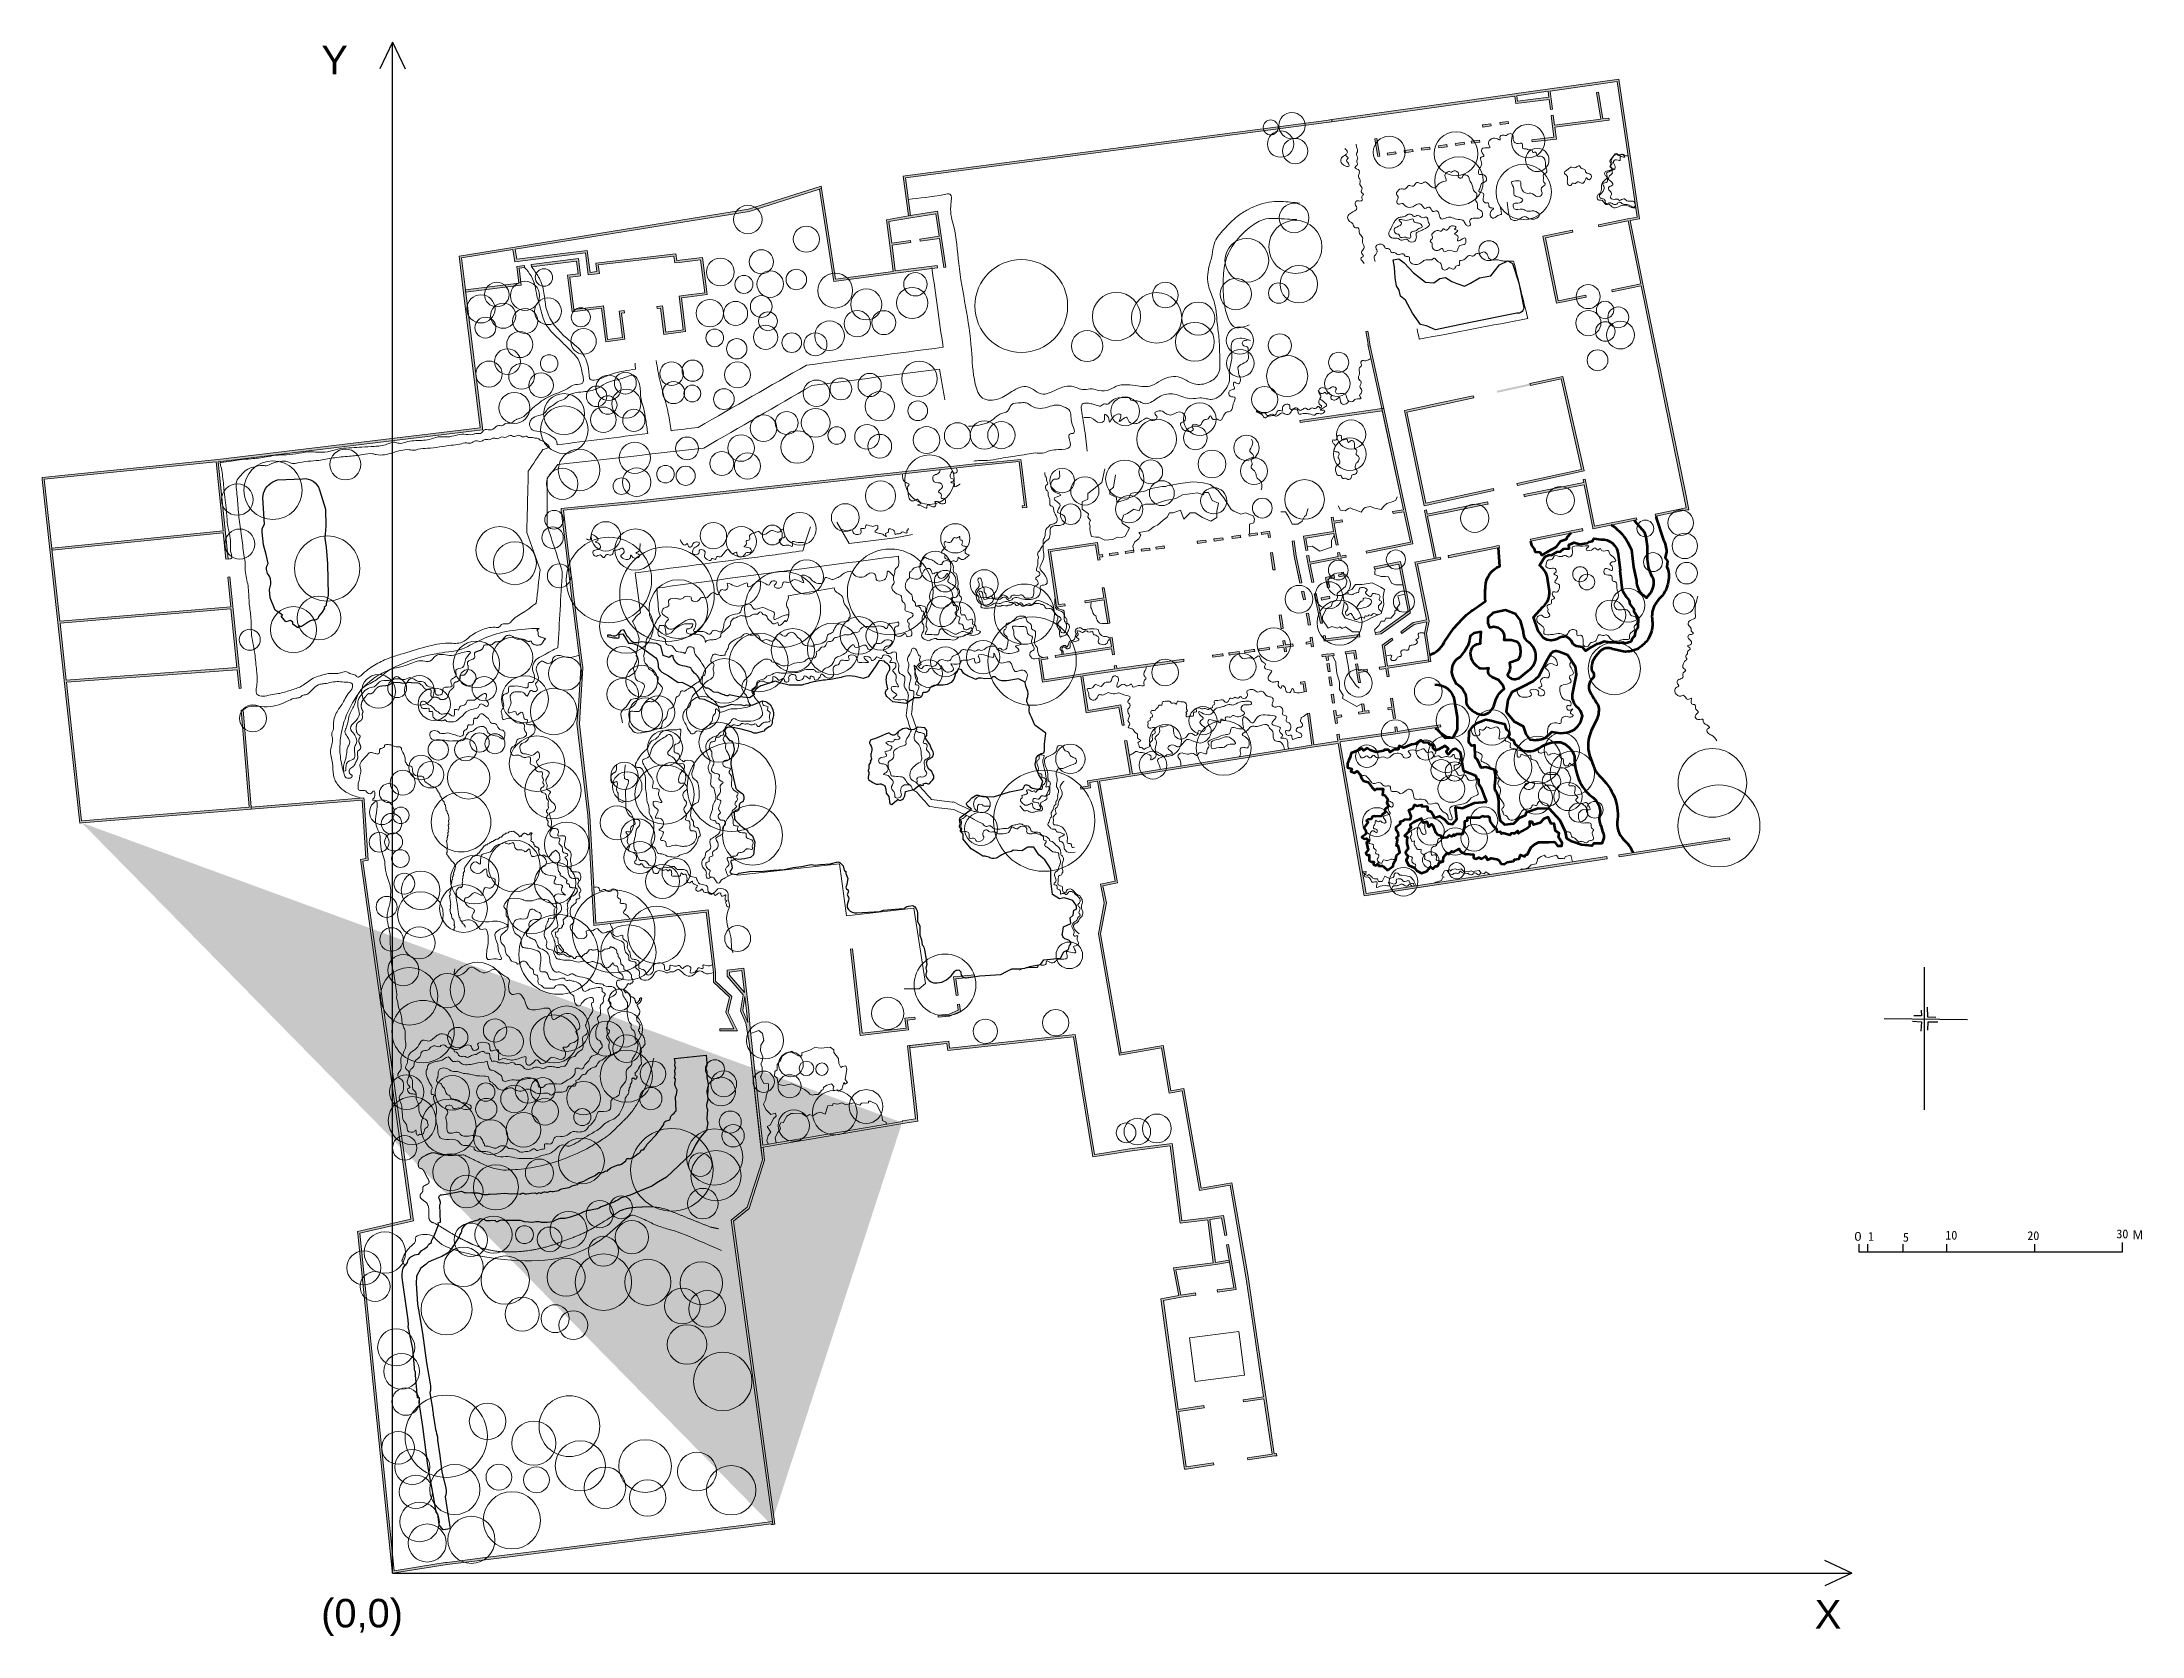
# Model space of a CAD drawing. Header units: millimetres. Extents: x -40850 to 198070, y -7161 to 174079.
import ezdxf

# ---------------------------------------------------------------- set-up
doc = ezdxf.new("R2010")
doc.units = ezdxf.units.MM
for name, color, linetype, lineweight in [('archi-w', 7, 'Continuous', 0), ('plant', 7, 'Continuous', 0), ('road', 10, 'Continuous', 0), ('rock', 7, 'Continuous', 0)]:
    doc.layers.add(name, color=color, linetype=linetype, lineweight=lineweight)
doc.layers.add('water', color=130, linetype='Continuous')
doc.layers.add('坐标系', color=7, linetype='Continuous')
doc.styles.get("Standard").update_dxf_attribs({"font": 'arial.ttf'})
pattern_1 = [(0, (0, 0), (0, 6.985), [5.08, -1.905]), (90, (0, 0), (-6.985, 4e-16), [5.08, -1.905])]

msp = doc.modelspace()

# ---------------------------------------------------------------- texts
at = {"layer": '坐标系', "lineweight": 53}
for s, height, p in [('Y', 3240, (-9069, 170424)), ('(0,0)', 3240.5, (-9089, -6186)), ('X', 3240, (160837, -6312))]:
    msp.add_text(s, height=height, dxfattribs=at).set_placement(p)
at = {"layer": '坐标系', "attachment_point": 1, "rotation": 359.97666}
for s, insert, char_height, width in [('{\\fSimSun|b0|i0|c134|p2;0}', (164886, 39224), 2.5, 1604.69), ('{\\fArial|b0|i0|c0|p32;0 }', (165364, 38773), 1000, 1540.72), ('{\\fSimSun|b0|i0|c134|p2;1}', (166905, 38773), 1000, 1239.27), ('{\\fSimSun|b0|i0|c134|p2;5}', (170874, 38671), 1000, 2093.37), ('{\\fSimSun|b0|i0|c134|p2;10}', (175696, 38911), 1000, 2571.64), ('{\\fSimSun|b0|i0|c134|p2;20 }', (185026, 38858), 1000, 2609.2), ('{\\fSimSun|b0|i0|c134|p2;30 }', (195156, 39059), 1000, 2192.72), ('{\\fArial|b0|i0|c0|p32;M\\fSimSun|b0|i0|c134|p2;}', (197021, 38957), 1000, 2394.35)]:
    msp.add_mtext(s, dxfattribs=dict(at, insert=insert, char_height=char_height, width=width))

# ---------------------------------------------------------------- hatches: boundary and pattern name
at = {"layer": 'archi-w'}
h = msp.add_hatch(color=256, dxfattribs=at)
h.dxf.hatch_style = 1
h.paths.add_polyline_path([(70548, 126387), (70519, 126625), (65838, 126166), (65383, 126121), (65271, 126110), (63588, 125945), (26984, 121901), (18202, 121046), (18231, 120807), (18856, 115635), (19481, 110457), (19680, 108891), (19850, 107557), (19854, 107529), (19855, 107517), (19857, 107505), (19857, 107500), (19861, 107470), (19864, 107449), (19911, 107082), (19962, 106682), (20078, 105770), (20439, 102936), (20440, 102928), (20174, 98565), (19984, 96577), (21235, 86153), (21933, 73618), (34730, 75133), (35539, 68294), (35539, 67185), (37377, 65456), (36948, 63755), (37878, 61882), (36262, 61882), (36262, 61642), (38265, 61642), (37202, 63782), (37644, 65534), (35779, 67289), (35778, 68322), (34940, 75399), (22159, 73886), (21488, 86091), (20291, 96544), (20413, 98550), (20681, 102936), (20668, 103037), (20608, 103508), (19934, 108798), (19766, 110115), (19630, 111224), (19414, 113016), (19321, 113780), (19272, 114190), (19264, 114254), (19258, 114303), (19255, 114328), (19253, 114348), (19249, 114379), (19247, 114397), (19245, 114410), (19221, 114615), (19210, 114706), (19067, 115887), (18470, 120831), (27016, 121663), (63614, 125707), (65305, 125873), (70309, 126364), (70310, 126358), (70914, 121374), (70667, 121344), (70696, 121106), (71181, 121165)])
h.paths.add_polyline_path([(37823, 40002), (39603, 41460), (41349, 46939), (41184, 48416), (40946, 48390), (41104, 46963), (39396, 41601), (37567, 40103), (42242, 5843), (42284, 5532), (42523, 5564)])
h.paths.add_polyline_path([(42242, 5843), (38740, 5404), (36590, 5134), (34314, 4849), (30680, 4393), (29579, 4255), (27397, 3982), (26080, 3817), (25098, 3693), (24394, 3605), (23945, 3549), (23661, 3513), (21788, 3278), (20598, 3129), (17605, 2754), (9303, 1713), (6429, 1353), (5210, 1200), (5072, 1178), (4281, 1061), (-775, 257), (-4694, 38629), (1399, 40057), (1365, 40295), (-4354, 80943), (-3756, 81063), (-4203, 87887), (-4219, 88126), (-17056, 87090), (-17037, 86851), (-4442, 87868), (-4010, 81257), (-4623, 81134), (-4590, 80896), (1131, 40240), (-4954, 38814), (-4930, 38573), (-1013, 226), (-987, -28), (5243, 962), (12369, 1856), (16195, 2335), (23669, 3272), (26059, 3572), (39236, 5224), (42094, 5582), (42103, 5508), (42284, 5532)])
h.paths.add_polyline_path([(-17056, 87090), (-17947, 98131), (-18186, 98112), (-17295, 87071), (-36342, 85533), (-38063, 101276), (-18652, 102710), (-18646, 102650), (-18437, 100589), (-18199, 100613), (-19480, 113258), (-19718, 113234), (-19377, 109867), (-38822, 108223), (-40585, 124355), (-21045, 126330), (-20252, 118501), (-39730, 116528), (-39704, 116289), (-20228, 118262), (-19925, 115275), (-19686, 115299), (-20807, 126359), (9282, 129985), (9252, 130223), (7317, 145884), (6864, 149549), (12731, 150494), (12955, 149104), (20980, 150113), (21295, 147605), (22323, 147735), (22561, 147764), (22439, 148734), (31053, 149742), (31151, 148961), (31627, 149021), (34081, 149329), (34554, 145564), (32101, 145255), (31624, 145195), (32107, 141355), (30115, 141104), (29739, 144091), (29109, 144011), (29139, 143773), (29531, 143823), (29906, 140836), (32375, 141147), (31892, 144987), (31995, 145000), (34822, 145356), (34289, 149597), (31359, 149229), (31261, 150008), (22171, 148945), (22293, 147973), (21503, 147873), (21188, 150381), (13155, 149371), (12967, 150532), (39594, 154822), (47611, 157366), (47842, 157439), (47805, 157679), (39538, 155056), (12929, 150769), (6598, 149749), (7079, 145854), (9014, 130194), (-20831, 126598), (-20831, 126598), (-40850, 124570), (-40824, 124331), (-38328, 101497), (-36555, 85275), (-36316, 85295), (-17037, 86851)])
h.paths.add_polyline_path([(-38089, 101514), (-38796, 107985), (-19353, 109628), (-18677, 102949)], flags=16)
h.paths.add_polyline_path([(13427, 148355), (14062, 148435), (14032, 148673), (13159, 148563), (13400, 146649), (7317, 145884), (7346, 145646), (13668, 146440)], flags=17)
h.paths.add_polyline_path([(19974, 149178), (20159, 147704), (18939, 147551), (19462, 143391), (22816, 143813), (23295, 140005), (25446, 140276), (25071, 143262), (25411, 143304), (25381, 143543), (24803, 143470), (25178, 140484), (23503, 140273), (23024, 144081), (22548, 144021), (19670, 143660), (19207, 147343), (20189, 147466), (20427, 147496), (20182, 149446), (14821, 148772), (14851, 148534)], flags=17)
h.paths.add_polyline_path([(57072, 51092), (58802, 51384), (58769, 51683), (58742, 51922), (57877, 59728), (57850, 59967), (57612, 59941), (58532, 51645), (57035, 51405), (57044, 51331), (56807, 51291), (41158, 48655), (39722, 61946), (39518, 64335), (39490, 64574), (38988, 68774), (37116, 68536), (37117, 67868), (38925, 65747), (38621, 63934), (39225, 62507), (39622, 60304), (40946, 48390), (41184, 48416)])
h.paths.add_polyline_path([(39456, 62576), (38874, 63954), (39117, 65540)], flags=16)
h.paths.add_polyline_path([(39063, 66010), (37357, 67972), (37356, 68325), (38777, 68505)], flags=16)
h.paths.add_polyline_path([(76492, 60980), (77463, 54927), (78649, 47539), (78687, 47302), (79722, 47468), (82895, 47977), (87520, 48564), (88635, 39770), (91793, 40171), (92414, 35270), (87874, 34694), (88488, 31561), (86459, 31164), (88188, 18570), (89086, 12027), (89120, 11789), (89357, 11824), (92453, 12281), (92418, 12518), (89323, 12062), (88458, 18367), (91363, 18795), (91328, 19033), (88425, 18605), (86727, 30972), (88770, 31372), (90423, 31601), (90390, 31839), (88723, 31608), (88159, 34488), (92683, 35062), (94237, 35332), (94196, 35569), (92652, 35300), (92031, 40201), (93357, 40394), (93710, 38363), (93947, 38404), (93554, 40665), (92001, 40439), (88843, 40039), (87759, 48594), (87728, 48832), (82861, 48215), (79684, 47705), (78886, 47577), (77700, 54965), (76692, 61243), (62402, 59658), (62313, 60462), (57850, 59967), (57877, 59728), (62101, 60197), (62190, 59393)])
h.paths.add_polyline_path([(103652, 93908), (106624, 94329), (106625, 94322), (108108, 85657), (109551, 77229), (109592, 76992), (137206, 81222), (137169, 81459), (109788, 77265), (108352, 85657), (106862, 94362), (106839, 94524), (113407, 95455), (118310, 96207), (118273, 96444), (118036, 96408), (115164, 95967), (114927, 95931), (113371, 95692), (113371, 95692), (113293, 96201), (113055, 96164), (113133, 95659), (106805, 94762), (106717, 95381), (106480, 95347), (106590, 94566), (103856, 94179), (103346, 97776), (103110, 97735), (103618, 94145), (83209, 90861), (82562, 94664), (82325, 94626), (82969, 90824), (78087, 90087), (78179, 89483), (77294, 89349), (77329, 89112), (78452, 89281), (78360, 89886), (79232, 90017), (81232, 78674), (79573, 78336), (80010, 76190), (79340, 72676), (81690, 59118), (81927, 59159), (79584, 72674), (80255, 76191), (79856, 78149), (81509, 78485), (79470, 90053), (83246, 90624)])
h.paths.add_polyline_path([(94519, 44361), (91027, 43756), (89063, 55091), (87591, 54836), (86698, 59987), (81927, 59159), (81690, 59118), (81731, 58882), (86503, 59709), (87395, 54559), (88867, 54814), (90832, 43479), (94323, 44084), (96130, 33662), (97134, 26849), (98139, 20037), (95802, 19693), (95837, 19455), (98174, 19800), (99102, 13504), (96316, 13093), (96351, 12856), (99385, 13303), (99622, 13338), (99591, 13576), (99340, 13539), (98411, 19835), (97373, 26872), (96367, 33700)])
h.paths.add_polyline_path([(94131, 37342), (93895, 37301), (94740, 32442), (92859, 32182), (92892, 31944), (95019, 32239)], flags=17)
h.paths.add_polyline_path([(114439, 131980), (118239, 132800), (122039, 133620), (121988, 133855), (118198, 133037), (114156, 132164), (116401, 121358), (124328, 123079), (124277, 123314), (116587, 121644)], flags=17)
h.paths.add_polyline_path([(132181, 136054), (128426, 135244), (128485, 135011), (131999, 135769), (134304, 125491), (126959, 123896), (127010, 123661), (134591, 125308)], flags=17)
h.paths.add_polyline_path([(138360, 169583), (140634, 154162), (139785, 154018), (139548, 153978), (136238, 153304), (136286, 153069), (139596, 153743), (141053, 146573), (137746, 145900), (137793, 145665), (141101, 146338), (145883, 122818), (146228, 121121), (142697, 120412), (142744, 120177), (146276, 120886), (146518, 120886), (146513, 120926), (146118, 122866), (141336, 146386), (139833, 153783), (140906, 153965), (138562, 169854), (138325, 169820), (130708, 168748), (126906, 168213), (126668, 168179), (105881, 165252), (105915, 165014), (126702, 167941), (126824, 167074), (130619, 167561), (130766, 166410), (131005, 166440), (130857, 167592), (130739, 168510)])
h.paths.add_polyline_path([(130501, 168476), (130588, 167799), (127028, 167343), (126939, 167975)], flags=16)
h.paths.add_polyline_path([(137438, 165187), (137403, 165425), (136725, 165338), (136236, 168384), (135999, 168346), (136487, 165307), (131236, 164633), (131093, 165754), (130855, 165723), (131172, 163249), (128667, 162970), (128694, 162732), (131441, 163037), (131267, 164395)], flags=17)
h.paths.add_polyline_path([(133332, 152467), (133285, 152703), (129906, 152015), (131462, 144376), (132013, 144488), (132248, 144536), (134840, 145063), (134792, 145299), (131649, 144659), (130189, 151827)], flags=17)
h.paths.add_polyline_path([(110276, 139529), (110040, 139484), (111570, 132393), (111808, 132427)], flags=17)
h.paths.add_polyline_path([(110122, 140398), (110161, 140405), (110115, 140631), (110003, 141192), (109780, 141147), (109919, 140362), (110032, 139727), (109989, 139719), (110040, 139484), (110276, 139529)], flags=17)
h.paths.add_polyline_path([(111621, 132157), (111570, 132393), (102270, 131043), (102294, 130804)])
h.paths.add_polyline_path([(111808, 132427), (111570, 132393), (111621, 132157), (114054, 120886), (112802, 120685), (112860, 120452), (114092, 120649), (114104, 120651), (114848, 117204), (109793, 116205), (109840, 115970), (114899, 116970), (115130, 117034), (114291, 120924)])
h.paths.add_polyline_path([(106169, 119379), (107112, 119530), (107079, 119768), (106131, 119616), (106060, 120058), (105823, 120020), (106080, 118421), (102675, 117875), (102933, 116270), (103169, 116311), (102950, 117676), (106118, 118184), (106374, 116885), (106610, 116924), (106355, 118222)])
h.paths.add_polyline_path([(106676, 115350), (106720, 115128), (106955, 115174), (106912, 115391), (107529, 115513), (107483, 115748), (106866, 115627), (106786, 116035), (106549, 115993), (106630, 115585), (106085, 115478), (103388, 114946), (103266, 115704), (103032, 115652), (103190, 114665), (103620, 112623), (103854, 112672), (103426, 114709), (106138, 115243)])
h.paths.add_polyline_path([(99154, 116048), (98916, 116015), (99192, 114047), (99431, 114067)])
h.paths.add_polyline_path([(101622, 117369), (101384, 117340), (101613, 115634), (102262, 112547), (102496, 112602), (101849, 115675)])
h.paths.add_polyline_path([(98816, 118462), (97844, 118326), (97890, 118090), (98611, 118191), (98676, 117731), (98913, 117764)])
h.paths.add_polyline_path([(97402, 118264), (96466, 118132), (96499, 117895), (97449, 118028)])
h.paths.add_polyline_path([(95527, 117758), (95479, 117994), (94528, 117861), (94567, 117624)])
h.paths.add_polyline_path([(93480, 117714), (92489, 117575), (92526, 117338), (93520, 117477)])
h.paths.add_polyline_path([(91571, 117446), (90580, 117307), (90614, 117070), (91599, 117208)])
h.paths.add_polyline_path([(86824, 116781), (85868, 116647), (85911, 116411), (86862, 116544)])
h.paths.add_polyline_path([(85157, 116547), (84207, 116414), (84242, 116177), (85211, 116313)])
h.paths.add_polyline_path([(83341, 116293), (82391, 116159), (82427, 115922), (83379, 116056)])
h.paths.add_polyline_path([(81535, 116040), (80584, 115906), (80623, 115669), (81576, 115803)])
h.paths.add_polyline_path([(79223, 117164), (73605, 116335), (74578, 109831), (75562, 109978), (75526, 110216), (74780, 110104), (73878, 116133), (79022, 116892), (79200, 115712), (79237, 115472), (79283, 115174), (79521, 115204), (79474, 115508), (79839, 115559), (79797, 115796), (79590, 115767), (79437, 115746)])
h.paths.add_polyline_path([(80183, 110927), (80012, 112035), (79773, 112005), (79948, 110877), (77795, 110555), (77831, 110318), (79983, 110640), (80086, 109987), (80396, 107981), (80633, 108018), (80323, 110021)])
h.paths.add_polyline_path([(80891, 106356), (80652, 106329), (80810, 105304), (74429, 104316), (74465, 104079), (80847, 105067), (80950, 104400), (81188, 104437)])
h.paths.add_polyline_path([(81236, 102557), (89076, 103656), (89043, 103894), (81437, 102828), (81379, 103201), (81142, 103164), (81199, 102794), (73169, 101569), (72820, 103824), (73581, 103942), (73544, 104179), (72546, 104025), (72969, 101295), (77325, 101960), (77961, 97797), (81681, 98427), (82026, 96394), (82266, 96414), (81878, 98704), (78161, 98074), (77562, 101996)])
h.paths.add_polyline_path([(57598, 62876), (58478, 62955), (58456, 63194), (57330, 63094), (57464, 61959), (52457, 61389), (51368, 70967), (51129, 70940), (52245, 61124), (57731, 61747)])
h.paths.add_polyline_path([(62411, 63305), (63657, 63831), (63540, 64673), (63301, 64648), (63394, 63981), (62352, 63540), (61106, 63429), (61127, 63190)], flags=17)
h.paths.add_polyline_path([(63137, 67575), (65226, 67790), (65226, 68032), (62865, 67788), (63159, 65673), (63397, 65703)], flags=17)
h.paths.add_polyline_path([(47842, 157439), (47611, 157366), (49194, 147071), (49230, 146834), (56032, 147749), (56270, 147781), (61024, 148421), (60992, 148659), (56235, 148047), (55860, 150962), (57989, 151275), (57948, 151512), (55829, 151200), (55510, 153678), (57991, 154105), (60845, 154555), (61222, 151993), (59011, 151668), (59060, 151433), (61257, 151756), (61742, 148456), (61980, 148486), (61494, 151791), (61048, 154830), (57959, 154343), (57722, 154302), (55243, 153876), (55622, 150932), (56001, 147987), (49432, 147103)])
h.paths.add_polyline_path([(105295, 164927), (105915, 165014), (105881, 165252), (105263, 165165), (57349, 158867), (57111, 158836), (57722, 154302), (57959, 154343), (57381, 158629)])
h.paths.add_polyline_path([(111028, 163093), (110791, 163053), (110831, 162816), (111087, 161298), (111127, 161061), (111365, 161095), (111325, 161332)], flags=17)
h.paths.add_polyline_path([(113150, 161590), (112208, 161457), (112251, 161220), (113201, 161354)], flags=17)
h.paths.add_polyline_path([(115086, 161863), (114136, 161729), (114180, 161493), (115136, 161628)], flags=17)
h.paths.add_polyline_path([(117010, 162135), (116070, 162002), (116121, 161767), (117071, 161901)], flags=17)
h.paths.add_polyline_path([(118971, 162412), (118021, 162278), (118076, 162043), (119007, 162175)], flags=17)
h.paths.add_polyline_path([(120935, 162689), (119984, 162555), (120022, 162318), (120972, 162452)], flags=17)
h.paths.add_polyline_path([(122694, 162938), (121744, 162804), (121792, 162568), (122728, 162700)], flags=17)
h.paths.add_polyline_path([(123989, 164783), (123039, 164648), (123075, 164411), (124027, 164546)], flags=17)
h.paths.add_polyline_path([(125963, 165061), (125003, 164926), (125042, 164689), (125992, 164823)], flags=17)
h.paths.add_polyline_path([(124981, 116608), (124934, 116844), (124624, 116782), (124389, 116734), (119506, 115753), (119271, 115706), (119122, 115676), (119170, 115441)])
h.paths.add_polyline_path([(134471, 118515), (134424, 118750), (133912, 118647), (133677, 118600), (128492, 117559), (128539, 117323)])
h.paths.add_polyline_path([(134599, 123744), (135556, 118978), (135580, 118860), (135604, 118742), (140605, 119747), (140558, 119982), (135792, 119025), (134715, 124383), (134480, 124336), (134552, 123979), (127759, 122615), (127810, 122380), (128045, 122428), (132719, 123367), (132955, 123414)])
h.paths.add_polyline_path([(116656, 120878), (116421, 120830), (117521, 115355), (117756, 115402), (116799, 120168), (118313, 120473), (118548, 120520), (123431, 121501), (123666, 121548), (123619, 121783), (116751, 120404)])
h.paths.add_polyline_path([(118279, 115262), (118231, 115497), (117756, 115402), (117521, 115355), (115350, 114919), (115398, 114683), (116681, 108378), (115150, 108066), (113732, 107031), (113869, 106833), (115249, 107842), (116699, 108137), (116435, 106843), (116931, 103607), (117169, 103643), (116679, 106837), (116959, 108211), (115633, 114731)])
h.paths.add_polyline_path([(109074, 106463), (109043, 106701), (105215, 106203), (105136, 106582), (104897, 106552), (105026, 105937)])
h.paths.add_polyline_path([(104128, 111374), (103893, 111325), (104596, 107984), (104834, 108017)])
h.paths.add_polyline_path([(105615, 111055), (104674, 110863), (104718, 110627), (105664, 110821)])
h.paths.add_polyline_path([(105459, 113019), (106207, 113172), (106156, 113406), (105176, 113206), (105224, 112971), (105416, 112030), (105652, 112075)])
h.paths.add_polyline_path([(107225, 113804), (106990, 113758), (107024, 113583), (106655, 113508), (106712, 113275), (107306, 113396)], flags=17)
h.paths.add_polyline_path([(100272, 108067), (100239, 108305), (100149, 108946), (99911, 108914), (100130, 107351), (100368, 107385)])
h.paths.add_polyline_path([(101511, 105400), (101477, 105638), (100629, 105518), (100559, 106024), (100321, 105991), (100392, 105485), (99725, 105391), (99767, 105156), (99923, 105178), (100425, 105248), (100426, 105241), (100497, 104814), (100508, 104747), (100745, 104786), (100733, 104857), (100663, 105281)])
h.paths.add_polyline_path([(103656, 106401), (103418, 106372), (103482, 105922), (102959, 105848), (102993, 105610), (103515, 105684), (103569, 105309), (103806, 105347)])
h.paths.add_polyline_path([(103357, 108509), (103229, 109121), (102991, 109083), (103071, 108703), (103121, 108468), (103217, 107788), (103455, 107822)])
h.paths.add_polyline_path([(102699, 111638), (102462, 111599), (102660, 110659), (102897, 110698)])
h.paths.add_polyline_path([(106150, 104327), (106117, 104565), (105430, 104467), (105425, 104502), (104764, 104408), (104799, 104171), (105221, 104231), (105289, 103751), (105526, 103787), (105463, 104230)])
h.paths.add_polyline_path([(105579, 103411), (105341, 103382), (105467, 102490), (105707, 102509)])
h.paths.add_polyline_path([(105794, 101893), (105556, 101865), (105696, 100875), (105935, 100904)])
h.paths.add_polyline_path([(102836, 101374), (102323, 101295), (102366, 101059), (102633, 101100), (102763, 100182), (103000, 100222)])
h.paths.add_polyline_path([(98774, 105258), (98462, 105214), (97579, 105090), (97613, 104853), (98504, 104978), (98821, 105023)])
h.paths.add_polyline_path([(97100, 105023), (96940, 105001), (95946, 104861), (95988, 104625), (96989, 104766), (97138, 104787)])
h.paths.add_polyline_path([(95385, 104541), (95353, 104778), (95336, 104776), (94346, 104637), (94164, 104612), (94197, 104374), (94392, 104402)])
h.paths.add_polyline_path([(93498, 104518), (93417, 104507), (92426, 104368), (92327, 104354), (92361, 104116), (93460, 104271), (93537, 104281)])
h.paths.add_polyline_path([(108593, 104915), (107416, 104749), (107450, 104511), (108391, 104645), (108504, 103911), (108740, 103959)])
h.paths.add_polyline_path([(111884, 105384), (112851, 106090), (112719, 106291), (111624, 105492), (111993, 103092), (111297, 102985), (111341, 102749), (112029, 102855), (112175, 101906), (112411, 101946), (112266, 102891), (116931, 103607), (116895, 103844), (112230, 103129)])
h.paths.add_polyline_path([(108981, 102387), (109973, 102540), (109933, 102776), (108944, 102624), (108887, 102996), (108830, 103368), (108593, 103331), (108650, 102957), (108786, 102070), (108913, 101243), (109152, 101271), (109025, 102101)])
h.paths.add_polyline_path([(112941, 98493), (112793, 99460), (112554, 99434), (112704, 98456), (112264, 98389), (112309, 98153), (112740, 98219), (112902, 97163), (113139, 97200)])
h.paths.add_polyline_path([(110135, 97819), (110089, 98055), (109655, 97988), (109525, 98840), (109288, 98801), (109345, 98427), (109418, 97952), (108930, 97877), (108960, 97639), (109453, 97715), (109696, 97752)])
h.paths.add_polyline_path([(107019, 97341), (106987, 97579), (106418, 97492), (106372, 97816), (106335, 98075), (106099, 98036), (106135, 97780), (106303, 96597), (106540, 96630), (106452, 97254)])
h.paths.add_polyline_path([(106073, 99924), (105836, 99891), (105976, 98901), (106213, 98938)])
h = msp.add_hatch(color=256, dxfattribs=at)
h.dxf.hatch_style = 1
h.paths.add_polyline_path([(121085, 144391), (121327, 144391)], flags=0)
edge = h.paths.add_edge_path(flags=17)
edge.add_line((121085, 144391), (121327, 144391))
edge.add_line((121085, 144391), (121086, 144383))
edge.add_line((121086, 144383), (120820, 140020))
edge.add_line((120820, 140020), (121059, 140006))
edge.add_line((121059, 140006), (121327, 144391))
edge = h.paths.add_edge_path(flags=17)
edge.add_line((121327, 144391), (121085, 144391))
edge.add_line((121059, 140006), (121327, 144391))
edge.add_line((120820, 140020), (121059, 140006))
edge.add_line((121086, 144383), (120820, 140020))
edge.add_line((121085, 144391), (121086, 144383))
h = msp.add_hatch(color=256, dxfattribs=at)
h.dxf.hatch_style = 1
h.paths.add_polyline_path([(121085, 144391), (121327, 144391)], flags=0)
edge = h.paths.add_edge_path(flags=17)
edge.add_line((121085, 144391), (121327, 144391))
edge.add_line((121085, 144391), (121086, 144383))
edge.add_line((121086, 144383), (120820, 140020))
edge.add_line((120820, 140020), (121059, 140006))
edge.add_line((121059, 140006), (121327, 144391))
edge = h.paths.add_edge_path(flags=17)
edge.add_line((121327, 144391), (121085, 144391))
edge.add_line((121059, 140006), (121327, 144391))
edge.add_line((120820, 140020), (121059, 140006))
edge.add_line((121086, 144383), (120820, 140020))
edge.add_line((121085, 144391), (121086, 144383))
h = msp.add_hatch(dxfattribs=at)
h.set_pattern_fill('ANGLE', color=256)
h.set_pattern_definition(pattern_1)
h.paths.add_polyline_path([(128485, 135011), (128426, 135244), (124671, 134433), (124721, 134199)])
h = msp.add_hatch(color=256, dxfattribs=at)
h.dxf.hatch_style = 1
h.paths.add_polyline_path([(28036, 63352), (28275, 63372)], flags=0)
h.paths.add_polyline_path([(70548, 126387), (70519, 126625)], flags=0)
edge = h.paths.add_edge_path(flags=17)
edge.add_line((20440, 102928), (20174, 98565))
edge.add_line((20174, 98565), (19984, 96577))
edge.add_line((19984, 96577), (21235, 86153))
edge.add_line((21235, 86153), (21933, 73618))
edge.add_line((21933, 73618), (34730, 75133))
edge.add_line((34730, 75133), (35539, 68294))
edge.add_line((35539, 68294), (35539, 67185))
edge.add_line((35539, 67185), (37377, 65456))
edge.add_line((37377, 65456), (36948, 63755))
edge.add_line((36948, 63755), (37878, 61882))
edge.add_line((37878, 61882), (36262, 61882))
edge.add_line((35818, 66313), (36262, 61882))
edge.add_line((27820, 65513), (35818, 66313))
edge.add_line((28036, 63352), (27820, 65513))
edge.add_line((28275, 63372), (28036, 63352))
edge.add_line((28275, 63372), (28082, 65298))
edge.add_line((28082, 65298), (35604, 66051))
edge.add_line((35604, 66051), (36045, 61642))
edge.add_line((36045, 61642), (38265, 61642))
edge.add_line((38265, 61642), (37202, 63782))
edge.add_line((37202, 63782), (37644, 65534))
edge.add_line((37644, 65534), (35779, 67289))
edge.add_line((35779, 67289), (35778, 68322))
edge.add_line((35778, 68322), (34940, 75399))
edge.add_line((34940, 75399), (22159, 73886))
edge.add_line((22159, 73886), (21488, 86091))
edge.add_line((21488, 86091), (20291, 96544))
edge.add_line((20291, 96544), (20413, 98550))
edge.add_line((20413, 98550), (20681, 102936))
edge.add_line((20681, 102936), (20668, 103037))
edge.add_line((20668, 103037), (20608, 103508))
edge.add_line((20608, 103508), (19934, 108798))
edge.add_line((19934, 108798), (19766, 110115))
edge.add_line((19766, 110115), (19630, 111224))
edge.add_line((19630, 111224), (19414, 113016))
edge.add_line((19414, 113016), (19321, 113780))
edge.add_line((19321, 113780), (19272, 114190))
edge.add_line((19272, 114190), (19264, 114254))
edge.add_line((19264, 114254), (19258, 114303))
edge.add_line((19258, 114303), (19255, 114328))
edge.add_line((19255, 114328), (19253, 114348))
edge.add_line((19253, 114348), (19249, 114379))
edge.add_line((19249, 114379), (19247, 114397))
edge.add_line((19247, 114397), (19245, 114410))
edge.add_line((19245, 114410), (19221, 114615))
edge.add_line((19221, 114615), (19210, 114706))
edge.add_line((19210, 114706), (19067, 115887))
edge.add_line((19067, 115887), (18470, 120831))
edge.add_line((18470, 120831), (27016, 121663))
edge.add_line((27016, 121663), (63614, 125707))
edge.add_line((63614, 125707), (65305, 125873))
edge.add_line((65305, 125873), (70309, 126364))
edge.add_line((70309, 126364), (70310, 126358))
edge.add_line((70310, 126358), (70914, 121374))
edge.add_line((70914, 121374), (70667, 121344))
edge.add_line((70667, 121344), (70696, 121106))
edge.add_line((70696, 121106), (71181, 121165))
edge.add_line((71181, 121165), (70548, 126387))
edge.add_line((70548, 126387), (70519, 126625))
edge.add_line((65838, 126166), (70519, 126625))
edge.add_line((65838, 126166), (65383, 126121))
edge.add_line((65383, 126121), (65271, 126110))
edge.add_line((65271, 126110), (63588, 125945))
edge.add_line((63588, 125945), (26984, 121901))
edge.add_line((26984, 121901), (18202, 121046))
edge.add_line((18202, 121046), (18231, 120807))
edge.add_line((18231, 120807), (18856, 115635))
edge.add_line((18856, 115635), (19481, 110457))
edge.add_line((19481, 110457), (19680, 108891))
edge.add_line((19680, 108891), (19850, 107557))
edge.add_line((19850, 107557), (19854, 107529))
edge.add_line((19854, 107529), (19855, 107517))
edge.add_line((19855, 107517), (19857, 107505))
edge.add_line((19857, 107505), (19857, 107500))
edge.add_line((19857, 107500), (19861, 107470))
edge.add_line((19861, 107470), (19864, 107449))
edge.add_line((19864, 107449), (19911, 107082))
edge.add_line((19911, 107082), (19962, 106682))
edge.add_line((19962, 106682), (20078, 105770))
edge.add_line((20078, 105770), (20439, 102936))
edge.add_line((20439, 102936), (20440, 102928))
edge = h.paths.add_edge_path(flags=17)
edge.add_line((20440, 102928), (20174, 98565))
edge.add_line((20440, 102928), (20439, 102936))
edge.add_line((20439, 102936), (20078, 105770))
edge.add_line((20078, 105770), (19962, 106682))
edge.add_line((19962, 106682), (19911, 107082))
edge.add_line((19911, 107082), (19864, 107449))
edge.add_line((19864, 107449), (19861, 107470))
edge.add_line((19861, 107470), (19857, 107500))
edge.add_line((19857, 107500), (19857, 107505))
edge.add_line((19857, 107505), (19855, 107517))
edge.add_line((19855, 107517), (19854, 107529))
edge.add_line((19854, 107529), (19850, 107557))
edge.add_line((19850, 107557), (19680, 108891))
edge.add_line((19680, 108891), (19481, 110457))
edge.add_line((19481, 110457), (18856, 115635))
edge.add_line((18856, 115635), (18231, 120807))
edge.add_line((18231, 120807), (18202, 121046))
edge.add_line((18202, 121046), (26984, 121901))
edge.add_line((26984, 121901), (63588, 125945))
edge.add_line((63588, 125945), (65271, 126110))
edge.add_line((65271, 126110), (65383, 126121))
edge.add_line((65383, 126121), (65838, 126166))
edge.add_line((65838, 126166), (70519, 126625))
edge.add_line((70519, 126625), (70548, 126387))
edge.add_line((71181, 121165), (70548, 126387))
edge.add_line((70696, 121106), (71181, 121165))
edge.add_line((70667, 121344), (70696, 121106))
edge.add_line((70914, 121374), (70667, 121344))
edge.add_line((70310, 126358), (70914, 121374))
edge.add_line((70309, 126364), (70310, 126358))
edge.add_line((65305, 125873), (70309, 126364))
edge.add_line((63614, 125707), (65305, 125873))
edge.add_line((27016, 121663), (63614, 125707))
edge.add_line((18470, 120831), (27016, 121663))
edge.add_line((19067, 115887), (18470, 120831))
edge.add_line((19210, 114706), (19067, 115887))
edge.add_line((19221, 114615), (19210, 114706))
edge.add_line((19245, 114410), (19221, 114615))
edge.add_line((19247, 114397), (19245, 114410))
edge.add_line((19249, 114379), (19247, 114397))
edge.add_line((19253, 114348), (19249, 114379))
edge.add_line((19255, 114328), (19253, 114348))
edge.add_line((19258, 114303), (19255, 114328))
edge.add_line((19264, 114254), (19258, 114303))
edge.add_line((19272, 114190), (19264, 114254))
edge.add_line((19321, 113780), (19272, 114190))
edge.add_line((19414, 113016), (19321, 113780))
edge.add_line((19630, 111224), (19414, 113016))
edge.add_line((19766, 110115), (19630, 111224))
edge.add_line((19934, 108798), (19766, 110115))
edge.add_line((20608, 103508), (19934, 108798))
edge.add_line((20668, 103037), (20608, 103508))
edge.add_line((20681, 102936), (20668, 103037))
edge.add_line((20413, 98550), (20681, 102936))
edge.add_line((20291, 96544), (20413, 98550))
edge.add_line((21488, 86091), (20291, 96544))
edge.add_line((22159, 73886), (21488, 86091))
edge.add_line((34940, 75399), (22159, 73886))
edge.add_line((35778, 68322), (34940, 75399))
edge.add_line((35779, 67289), (35778, 68322))
edge.add_line((37644, 65534), (35779, 67289))
edge.add_line((37202, 63782), (37644, 65534))
edge.add_line((38265, 61642), (37202, 63782))
edge.add_line((36045, 61642), (38265, 61642))
edge.add_line((35604, 66051), (36045, 61642))
edge.add_line((28082, 65298), (35604, 66051))
edge.add_line((28275, 63372), (28082, 65298))
edge.add_line((28036, 63352), (28275, 63372))
edge.add_line((28036, 63352), (27820, 65513))
edge.add_line((27820, 65513), (35818, 66313))
edge.add_line((35818, 66313), (36262, 61882))
edge.add_line((37878, 61882), (36262, 61882))
edge.add_line((36948, 63755), (37878, 61882))
edge.add_line((37377, 65456), (36948, 63755))
edge.add_line((35539, 67185), (37377, 65456))
edge.add_line((35539, 68294), (35539, 67185))
edge.add_line((34730, 75133), (35539, 68294))
edge.add_line((21933, 73618), (34730, 75133))
edge.add_line((21235, 86153), (21933, 73618))
edge.add_line((19984, 96577), (21235, 86153))
edge.add_line((20174, 98565), (19984, 96577))
h.paths.add_polyline_path([(20439, 102936), (20440, 102928)], flags=0)
h = msp.add_hatch(color=256, dxfattribs=at)
h.dxf.hatch_style = 1
h.paths.add_polyline_path([(102496, 112602), (101849, 115675)], flags=0)
h.paths.add_polyline_path([(102262, 112547), (102496, 112602)], flags=0)
edge = h.paths.add_edge_path(flags=17)
edge.add_line((101613, 115634), (102262, 112547))
edge.add_line((102262, 112547), (102496, 112602))
edge.add_line((101849, 115675), (102496, 112602))
edge.add_line((101849, 115675), (101613, 115634))
edge = h.paths.add_edge_path(flags=17)
edge.add_line((101613, 115634), (102262, 112547))
edge.add_line((101849, 115675), (101613, 115634))
edge.add_line((102496, 112602), (101849, 115675))
edge.add_line((102496, 112602), (102262, 112547))
h = msp.add_hatch(dxfattribs=at)
h.set_pattern_fill('ANGLE', color=256)
h.set_pattern_definition(pattern_1)
h.paths.add_polyline_path([(113505, 114718), (114545, 109607), (114550, 109274), (111400, 107007), (110821, 106932), (110852, 106694), (111491, 106777), (114792, 109153), (114785, 109632), (113693, 115001), (110705, 114393), (110752, 114158)])
h = msp.add_hatch(color=256, dxfattribs=at)
h.dxf.hatch_style = 1
edge = h.paths.add_edge_path(flags=16)
edge.add_line((56807, 51291), (57044, 51331))
edge = h.paths.add_edge_path(flags=17)
edge.add_line((42103, 5508), (42094, 5582))
edge.add_line((42094, 5582), (5243, 962))
edge.add_line((5243, 962), (-398, 65))
edge.add_line((-398, 65), (-987, -28))
edge.add_line((-987, -28), (-1013, 226))
edge.add_line((-1013, 226), (-4442, 33639))
edge.add_line((-4442, 33639), (-4954, 38814))
edge.add_line((-4954, 38814), (1131, 40240))
edge.add_line((1131, 40240), (-4623, 81134))
edge.add_line((-4623, 81134), (-4010, 81257))
edge.add_line((-4010, 81257), (-4442, 87868))
edge.add_line((-4442, 87868), (-36316, 85295))
edge = h.paths.add_edge_path()
edge.add_line((56807, 51291), (57044, 51331))
edge.add_line((42103, 5508), (42094, 5582))
edge.add_line((42094, 5582), (5243, 962))
edge.add_line((5243, 962), (-398, 65))
edge.add_line((-398, 65), (-987, -28))
edge.add_line((-987, -28), (-1013, 226))
edge.add_line((-1013, 226), (-4442, 33639))
edge.add_line((-4442, 33639), (-4954, 38814))
edge.add_line((-4954, 38814), (1131, 40240))
edge.add_line((1131, 40240), (-4623, 81134))
edge.add_line((-4623, 81134), (-4010, 81257))
edge.add_line((-4010, 81257), (-4442, 87868))
edge.add_line((-4442, 87868), (-36316, 85295))
h.paths.add_polyline_path([(-36316, 85295), (-4442, 87868)], flags=16)
edge = h.paths.add_edge_path(flags=16)
edge.add_line((-4010, 81257), (-4442, 87868))
edge.add_line((-4010, 81257), (-4442, 87868))
edge = h.paths.add_edge_path(flags=16)
edge.add_line((-4623, 81134), (-4010, 81257))
edge.add_line((-4623, 81134), (-4010, 81257))
edge = h.paths.add_edge_path(flags=16)
edge.add_line((1131, 40240), (-4623, 81134))
edge.add_line((1131, 40240), (-4623, 81134))
edge = h.paths.add_edge_path(flags=16)
edge.add_line((-4954, 38814), (1131, 40240))
edge.add_line((-4954, 38814), (1131, 40240))
edge = h.paths.add_edge_path(flags=16)
edge.add_line((-4442, 33639), (-4954, 38814))
edge.add_line((-4442, 33639), (-4954, 38814))
edge = h.paths.add_edge_path(flags=16)
edge.add_line((-1013, 226), (-4442, 33639))
edge.add_line((-1013, 226), (-4442, 33639))
edge = h.paths.add_edge_path(flags=16)
edge.add_line((-987, -28), (-1013, 226))
edge.add_line((-987, -28), (-1013, 226))
edge = h.paths.add_edge_path(flags=16)
edge.add_line((-398, 65), (-987, -28))
edge.add_line((-398, 65), (-987, -28))
edge = h.paths.add_edge_path(flags=16)
edge.add_line((5243, 962), (-398, 65))
edge.add_line((5243, 962), (-398, 65))
edge = h.paths.add_edge_path(flags=16)
edge.add_line((42094, 5582), (5243, 962))
edge.add_line((42094, 5582), (5243, 962))
edge = h.paths.add_edge_path(flags=16)
edge.add_line((42103, 5508), (42094, 5582))
edge.add_line((42103, 5508), (42094, 5582))
h.paths.add_polyline_path([(56807, 51291), (57044, 51331)], flags=16)
edge = h.paths.add_edge_path(flags=17)
edge.add_line((56807, 51291), (57044, 51331))
edge.add_line((56807, 51291), (57044, 51331))
edge.add_line((-775, 257), (-4203, 33664))
h = msp.add_hatch(dxfattribs=at)
h.set_pattern_fill('ANGLE', color=256)
h.set_pattern_definition(pattern_1)
h.paths.add_polyline_path([(151169, 83361), (151138, 83599), (145811, 82783, 0.013749), (145936, 82559)])
h.paths.add_polyline_path([(145936, 82559, -0.013749), (145811, 82783), (138534, 81668), (138570, 81431)])

# ---------------------------------------------------------------- linework, layer by layer
for p, q in [((18470, 120831), (18470, 120831)), ((-38822, 108223), (-38822, 108223)), ((115150, 108066), (113732, 107031)), ((113869, 106833), (115249, 107842)), ((116681, 108378), (115150, 108066)), ((115249, 107842), (116699, 108137)), ((111624, 105492), (112719, 106291)), ((111993, 103092), (111624, 105492)), ((112851, 106090), (111884, 105384)), ((111884, 105384), (112230, 103129)), ((112719, 106291), (112851, 106090)), ((113732, 107031), (113869, 106833)), ((111297, 102985), (111993, 103092)), ((111341, 102749), (111297, 102985)), ((112029, 102855), (111341, 102749)), ((112029, 102855), (112175, 101906)), ((116895, 103844), (112230, 103129)), ((112266, 102891), (116931, 103607)), ((112411, 101946), (112266, 102891)), ((116931, 103607), (116895, 103844)), ((102633, 101100), (102366, 101059)), ((112175, 101906), (112411, 101946)), ((79722, 47468), (79722, 47468)), ((97373, 26872), (97373, 26872))]:
    msp.add_line(p, q, dxfattribs=at)
for points in [[(138360, 169583), (140634, 154162), (139785, 154018), (139548, 153978), (136238, 153304), (136286, 153069), (139596, 153743), (141053, 146573), (137746, 145900), (137793, 145665), (141101, 146338), (145883, 122818), (146228, 121121), (142697, 120412), (142744, 120177), (146276, 120886), (146518, 120886), (146513, 120926), (146118, 122866), (141336, 146386), (139833, 153783), (140906, 153965), (138562, 169854), (138325, 169820), (130708, 168748), (126906, 168213), (126668, 168179), (105881, 165252), (105915, 165014), (126702, 167941), (126824, 167074), (130619, 167561), (130766, 166410), (131005, 166440), (130857, 167592), (130739, 168510), (138360, 169583)], [(130501, 168476), (130588, 167799), (127028, 167343), (126939, 167975), (130501, 168476)], [(137438, 165187), (137403, 165425), (136725, 165338), (136236, 168384), (135999, 168346), (136487, 165307), (131236, 164633), (131093, 165754), (130855, 165723), (131172, 163249), (128667, 162970), (128694, 162732), (131441, 163037), (131267, 164395), (137438, 165187)], [(57381, 158629), (105295, 164927), (105915, 165014), (105881, 165252), (105263, 165165), (57349, 158867), (57111, 158836), (57722, 154302), (57959, 154343), (57381, 158629)], [(105295, 164927), (105915, 165014), (105881, 165252), (105263, 165165), (57349, 158867), (57111, 158836), (57722, 154302), (57959, 154343), (57381, 158629), (105295, 164927)], [(125992, 164823), (125963, 165061), (125003, 164926), (125042, 164689), (125992, 164823)], [(125963, 165061), (125003, 164926), (125042, 164689), (125992, 164823), (125963, 165061)], [(111028, 163093), (110791, 163053), (110831, 162816), (111087, 161298), (111127, 161061), (111365, 161095), (111325, 161332), (111028, 163093)], [(120935, 162689), (119984, 162555), (120022, 162318), (120972, 162452), (120935, 162689)], [(122728, 162700), (121792, 162568), (121744, 162804), (122694, 162938)], [(122694, 162938), (121744, 162804), (121792, 162568), (122728, 162700), (122694, 162938)], [(123075, 164411), (123039, 164648), (123989, 164783), (124027, 164546)], [(123989, 164783), (123039, 164648), (123075, 164411), (124027, 164546), (123989, 164783)], [(113150, 161590), (112208, 161457), (112251, 161220), (113201, 161354), (113150, 161590)], [(115086, 161863), (114136, 161729), (114180, 161493), (115136, 161628), (115086, 161863)], [(117010, 162135), (116070, 162002), (116121, 161767), (117071, 161901), (117010, 162135)], [(118971, 162412), (118021, 162278), (118076, 162043), (119007, 162175), (118971, 162412)], [(-17056, 87090), (-17947, 98131), (-18186, 98112), (-17295, 87071), (-36342, 85533), (-38063, 101276), (-18652, 102710), (-18646, 102650), (-18437, 100589), (-18199, 100613), (-19480, 113258), (-19718, 113234), (-19377, 109867), (-38822, 108223), (-40585, 124355), (-21045, 126330), (-20252, 118501), (-39730, 116528), (-39704, 116289), (-20228, 118262), (-19925, 115275), (-19686, 115299), (-20807, 126359), (9282, 129985), (9252, 130223), (7317, 145884), (6864, 149549), (12731, 150494), (12955, 149104), (20980, 150113), (21295, 147605), (22323, 147735), (22561, 147764), (22439, 148734), (31053, 149742), (31151, 148961), (31627, 149021), (34081, 149329), (34554, 145564), (32101, 145255), (31624, 145195), (32107, 141355), (30115, 141104), (29739, 144091), (29109, 144011), (29139, 143773), (29531, 143823), (29906, 140836), (32375, 141147), (31892, 144987), (31995, 145000), (34822, 145356), (34289, 149597), (31359, 149229), (31261, 150008), (22171, 148945), (22293, 147973), (21503, 147873), (21188, 150381), (13155, 149371), (12967, 150532), (39594, 154822), (47611, 157366), (47842, 157439), (47805, 157679), (39538, 155056), (12929, 150769), (6598, 149749), (7079, 145854), (9014, 130194), (-20831, 126598), (-20831, 126598), (-40850, 124570), (-40824, 124331), (-38328, 101497), (-36555, 85275), (-36316, 85295), (-17037, 86851), (-17056, 87090)], [(47842, 157439), (47611, 157366), (49194, 147071), (49230, 146834), (56032, 147749), (56270, 147781), (61024, 148421), (60992, 148659), (56235, 148047), (55860, 150962), (57989, 151275), (57948, 151512), (55829, 151200), (55510, 153678), (57991, 154105), (60845, 154555), (61222, 151993), (59011, 151668), (59060, 151433), (61257, 151756), (61742, 148456), (61980, 148486), (61494, 151791), (61048, 154830), (57959, 154343), (57722, 154302), (55243, 153876), (55622, 150932), (56001, 147987), (49432, 147103), (47842, 157439)], [(12967, 150532), (12967, 150532)], [(134792, 145299), (131649, 144659), (130189, 151827), (133332, 152467), (133285, 152703), (129906, 152015), (131462, 144376), (132013, 144488), (132248, 144536), (134840, 145063), (134792, 145299)], [(133332, 152467), (133285, 152703), (129906, 152015), (131462, 144376), (132013, 144488), (132248, 144536), (134840, 145063), (134792, 145299), (131649, 144659), (130189, 151827), (133332, 152467)], [(13427, 148355), (14062, 148435), (14032, 148673), (13159, 148563), (13400, 146649), (7317, 145884), (7346, 145646), (13668, 146440), (13427, 148355)], [(19974, 149178), (20159, 147704), (18939, 147551), (19462, 143391), (22816, 143813), (23295, 140005), (25446, 140276), (25071, 143262), (25411, 143304), (25381, 143543), (24803, 143470), (25178, 140484), (23503, 140273), (23024, 144081), (22548, 144021), (19670, 143660), (19207, 147343), (20189, 147466), (20427, 147496), (20182, 149446), (14821, 148772), (14851, 148534), (19974, 149178)], [(110122, 140398), (110161, 140405), (110115, 140631), (110003, 141192), (109780, 141147), (109919, 140362), (110032, 139727), (109989, 139719), (110040, 139484), (110276, 139529), (110122, 140398)], [(110276, 139529), (110040, 139484), (111570, 132393), (111808, 132427), (110276, 139529)], [(110276, 139529), (110040, 139484), (111570, 132393), (111808, 132427), (110276, 139529)], [(118198, 133037), (114156, 132164), (116401, 121358), (124328, 123079), (124277, 123314), (116587, 121644), (114439, 131980), (118239, 132800), (118239, 132800), (122039, 133620), (121988, 133855)], [(114439, 131980), (118239, 132800), (122039, 133620), (121988, 133855), (118198, 133037), (114156, 132164), (116401, 121358), (124328, 123079), (124277, 123314), (116587, 121644), (114439, 131980)], [(134304, 125491), (126959, 123896), (127010, 123661), (134591, 125308), (132181, 136054), (128426, 135244), (128485, 135011), (131999, 135769), (134304, 125491)], [(132181, 136054), (128426, 135244), (128485, 135011), (131999, 135769), (134304, 125491), (126959, 123896), (127010, 123661), (134591, 125308), (132181, 136054)], [(111621, 132157), (111570, 132393), (102270, 131043), (102294, 130804), (111621, 132157)], [(111808, 132427), (111570, 132393), (111621, 132157), (114054, 120886), (112802, 120685), (112860, 120452), (114092, 120649), (114104, 120651), (114848, 117204), (109793, 116205), (109840, 115970), (114899, 116970), (115130, 117034), (114291, 120924), (111808, 132427)], [(20078, 105770), (20439, 102936), (20440, 102928), (20174, 98565), (19984, 96577), (21235, 86153), (21933, 73618), (34730, 75133), (35539, 68294), (35539, 67185), (37377, 65456), (36948, 63755), (37878, 61882), (36262, 61882), (36262, 61642), (38265, 61642), (37202, 63782), (37644, 65534), (35779, 67289), (35778, 68322), (34940, 75399), (22159, 73886), (21488, 86091), (20291, 96544), (20413, 98550), (20681, 102936), (20668, 103037), (20608, 103508), (19934, 108798), (19766, 110115), (19630, 111224), (19414, 113016), (19321, 113780), (19272, 114190), (19264, 114254), (19258, 114303), (19255, 114328), (19253, 114348), (19249, 114379), (19247, 114397), (19245, 114410), (19221, 114615), (19210, 114706), (19067, 115887), (18470, 120831), (27016, 121663), (63614, 125707), (65305, 125873), (70309, 126364), (70310, 126358), (70914, 121374), (70667, 121344), (70696, 121106), (71181, 121165), (70548, 126387), (70519, 126625), (65838, 126166), (65383, 126121), (65271, 126110), (63588, 125945), (26984, 121901), (18202, 121046), (18231, 120807), (18856, 115635), (19481, 110457), (19680, 108891), (19850, 107557), (19854, 107529), (19855, 107517), (19857, 107505), (19857, 107500), (19861, 107470), (19864, 107449), (19911, 107082), (19962, 106682)], [(70548, 126387), (70519, 126625), (65838, 126166), (65383, 126121), (65271, 126110), (63588, 125945), (26984, 121901), (18202, 121046), (18231, 120807), (18856, 115635), (19481, 110457), (19680, 108891), (19850, 107557), (19854, 107529), (19855, 107517), (19857, 107505), (19857, 107500), (19861, 107470), (19864, 107449), (19911, 107082), (19962, 106682), (20078, 105770), (20439, 102936), (20440, 102928), (20174, 98565), (19984, 96577), (21235, 86153), (21933, 73618), (34730, 75133), (35539, 68294), (35539, 67185), (37377, 65456), (36948, 63755), (37878, 61882), (36262, 61882), (36262, 61642), (38265, 61642), (37202, 63782), (37644, 65534), (35779, 67289), (35778, 68322), (34940, 75399), (22159, 73886), (21488, 86091), (20291, 96544), (20413, 98550), (20681, 102936), (20668, 103037), (20608, 103508), (19934, 108798), (19766, 110115), (19630, 111224), (19414, 113016), (19321, 113780), (19272, 114190), (19264, 114254), (19258, 114303), (19255, 114328), (19253, 114348), (19249, 114379), (19247, 114397), (19245, 114410), (19221, 114615), (19210, 114706), (19067, 115887), (18470, 120831), (27016, 121663), (63614, 125707), (65305, 125873), (70309, 126364), (70310, 126358), (70914, 121374), (70667, 121344), (70696, 121106), (71181, 121165), (70548, 126387)], [(134599, 123744), (135556, 118978), (135580, 118860), (135604, 118742), (140605, 119747), (140558, 119982), (135792, 119025), (134715, 124383), (134480, 124336), (134552, 123979), (127759, 122615), (127810, 122380), (128045, 122428), (132719, 123367), (132955, 123414), (134599, 123744)], [(107112, 119530), (107079, 119768), (106131, 119616), (106060, 120058), (105823, 120020), (106080, 118421), (102675, 117875), (102933, 116270), (103169, 116311), (102950, 117676), (106118, 118184), (106374, 116885), (106610, 116924), (106355, 118222), (106169, 119379)], [(106169, 119379), (107112, 119530), (107079, 119768), (106131, 119616), (106060, 120058), (105823, 120020), (106080, 118421), (102675, 117875), (102933, 116270), (103169, 116311), (102950, 117676), (106118, 118184), (106374, 116885), (106610, 116924), (106355, 118222), (106169, 119379)], [(116656, 120878), (116421, 120830), (117521, 115355), (117756, 115402), (116799, 120168), (118313, 120473), (118548, 120520), (123431, 121501), (123666, 121548), (123619, 121783), (116751, 120404), (116656, 120878)], [(79237, 115472), (79283, 115174), (79521, 115204), (79474, 115508), (79839, 115559), (79797, 115796), (79590, 115767), (79437, 115746), (79437, 115748), (79223, 117164), (73605, 116335), (74578, 109831), (75562, 109978), (75526, 110216), (74780, 110104), (73878, 116133), (79022, 116892), (79200, 115712)], [(79223, 117164), (73605, 116335), (74578, 109831), (75562, 109978), (75526, 110216), (74780, 110104), (73878, 116133), (79022, 116892), (79200, 115712), (79237, 115472), (79283, 115174), (79521, 115204), (79474, 115508), (79839, 115559), (79797, 115796), (79590, 115767), (79437, 115746), (79223, 117164)], [(91571, 117446), (90580, 117307), (90614, 117070), (91599, 117208), (91571, 117446)], [(93480, 117714), (92489, 117575), (92526, 117338), (93520, 117477), (93480, 117714)], [(95527, 117758), (95479, 117994), (94528, 117861), (94567, 117624), (95527, 117758)], [(97402, 118264), (96466, 118132), (96499, 117895), (97449, 118028), (97402, 118264)], [(98816, 118462), (97844, 118326), (97890, 118090), (98611, 118191), (98676, 117731), (98913, 117764), (98816, 118462)], [(101622, 117369), (101384, 117340), (101613, 115634), (102262, 112547), (102496, 112602), (101849, 115675), (101622, 117369)], [(134471, 118515), (134424, 118750), (133912, 118647), (133677, 118600), (128492, 117559), (128539, 117323), (134471, 118515)], [(134471, 118515), (134424, 118750), (133912, 118647), (133677, 118600), (128492, 117559), (128539, 117323), (134471, 118515)], [(81535, 116040), (80584, 115906), (80623, 115669), (81576, 115803), (81535, 116040)], [(83341, 116293), (82391, 116159), (82427, 115922), (83379, 116056), (83341, 116293)], [(85157, 116547), (84207, 116414), (84242, 116177), (85211, 116313), (85157, 116547)], [(86824, 116781), (85868, 116647), (85911, 116411), (86862, 116544), (86824, 116781)], [(99154, 116048), (98916, 116015), (99192, 114047), (99431, 114067), (99154, 116048)], [(103426, 114709), (103854, 112672), (103620, 112623), (103190, 114665), (103032, 115652), (103266, 115704), (103388, 114946), (106085, 115478), (106630, 115585), (106549, 115993), (106786, 116035), (106866, 115627), (107483, 115748), (107529, 115513), (106912, 115391), (106955, 115174), (106720, 115128), (106676, 115350), (106138, 115243)], [(106676, 115350), (106720, 115128), (106955, 115174), (106912, 115391), (107529, 115513), (107483, 115748), (106866, 115627), (106786, 116035), (106549, 115993), (106630, 115585), (106085, 115478), (103388, 114946), (103266, 115704), (103032, 115652), (103190, 114665), (103620, 112623), (103854, 112672), (103426, 114709), (106138, 115243), (106676, 115350)], [(118279, 115262), (118231, 115497), (117756, 115402), (117521, 115355), (115350, 114919), (115398, 114683), (116681, 108378), (115150, 108066), (113732, 107031), (113869, 106833), (115249, 107842), (116699, 108137), (116435, 106843), (116931, 103607), (117169, 103643), (116679, 106837), (116959, 108211), (115633, 114731), (118279, 115262)], [(124981, 116608), (124934, 116844), (124624, 116782), (124389, 116734), (119506, 115753), (119271, 115706), (119122, 115676), (119170, 115441), (124981, 116608)], [(124981, 116608), (124934, 116844), (124624, 116782), (124389, 116734), (119506, 115753), (119271, 115706), (119122, 115676), (119170, 115441), (124981, 116608)], [(105459, 113019), (106207, 113172), (106156, 113406), (105176, 113206), (105224, 112971), (105416, 112030), (105652, 112075), (105459, 113019)], [(107225, 113804), (106990, 113758), (107024, 113583), (106655, 113508), (106712, 113275), (107306, 113396), (107225, 113804)], [(80183, 110927), (80012, 112035), (79773, 112005), (79948, 110877), (77795, 110555), (77831, 110318), (79983, 110640), (80086, 109987), (80396, 107981), (80633, 108018), (80323, 110021), (80183, 110927)], [(102699, 111638), (102462, 111599), (102660, 110659), (102897, 110698), (102699, 111638)], [(104128, 111374), (104834, 108017), (104596, 107984), (103893, 111325)], [(104128, 111374), (103893, 111325), (104596, 107984), (104834, 108017), (104128, 111374)], [(105615, 111055), (104674, 110863), (104718, 110627), (105664, 110821), (105615, 111055)], [(-38089, 101514), (-38796, 107985), (-19353, 109628), (-18677, 102949)], [(-38089, 101514), (-38796, 107985), (-19353, 109628), (-18677, 102949), (-38089, 101514)], [(100272, 108067), (100239, 108305), (100149, 108946), (99911, 108914), (100130, 107351), (100368, 107385), (100272, 108067)], [(103455, 107822), (103217, 107788), (103121, 108468), (103071, 108703), (102991, 109083), (103229, 109121), (103357, 108509), (103359, 108501)], [(103357, 108509), (103229, 109121), (102991, 109083), (103071, 108703), (103121, 108468), (103217, 107788), (103455, 107822), (103357, 108509)], [(80810, 105304), (80652, 106329), (80891, 106356), (81188, 104437), (80950, 104400), (80847, 105067), (80847, 105067), (74465, 104079), (74429, 104316), (80810, 105304)], [(80891, 106356), (80652, 106329), (80810, 105304), (74429, 104316), (74465, 104079), (80847, 105067), (80950, 104400), (81188, 104437), (80891, 106356)], [(98774, 105258), (98462, 105214), (97579, 105090), (97613, 104853), (98504, 104978), (98821, 105023), (98774, 105258)], [(101511, 105400), (101477, 105638), (100629, 105518), (100559, 106024), (100321, 105991), (100392, 105485), (99725, 105391), (99767, 105156), (99923, 105178), (100425, 105248), (100426, 105241), (100497, 104814), (100508, 104747), (100745, 104786), (100733, 104857), (100663, 105281), (101511, 105400)], [(103656, 106401), (103418, 106372), (103482, 105922), (102959, 105848), (102993, 105610), (103515, 105684), (103569, 105309), (103806, 105347), (103656, 106401)], [(109074, 106463), (105026, 105937), (104897, 106552), (105136, 106582), (105215, 106203), (109043, 106701)], [(109074, 106463), (109043, 106701), (105215, 106203), (105136, 106582), (104897, 106552), (105026, 105937), (109074, 106463)], [(111884, 105384), (112851, 106090), (112719, 106291), (111624, 105492), (111993, 103092), (111297, 102985), (111341, 102749), (112029, 102855), (112175, 101906), (112411, 101946), (112266, 102891), (116931, 103607), (116895, 103844), (112230, 103129), (111884, 105384)], [(81236, 102557), (89076, 103656), (89043, 103894), (81437, 102828), (81379, 103201), (81142, 103164), (81199, 102794), (73169, 101569), (72820, 103824), (73581, 103942), (73544, 104179), (72546, 104025), (72969, 101295), (77325, 101960), (77961, 97797), (81681, 98427), (82026, 96394), (82266, 96414), (81878, 98704), (78161, 98074), (77562, 101996), (81236, 102557)], [(93498, 104518), (93537, 104281), (93460, 104271), (92361, 104116), (92327, 104354), (92426, 104368), (93417, 104507)], [(93498, 104518), (93417, 104507), (92426, 104368), (92327, 104354), (92361, 104116), (93460, 104271), (93537, 104281), (93498, 104518)], [(94164, 104612), (94197, 104374), (94392, 104402), (95385, 104541), (95353, 104778), (95336, 104776), (94346, 104637)], [(95385, 104541), (95353, 104778), (95336, 104776), (94346, 104637), (94164, 104612), (94197, 104374), (94392, 104402), (95385, 104541)], [(95946, 104861), (96940, 105001), (97100, 105023), (97138, 104787), (96989, 104766), (95988, 104625)], [(97100, 105023), (96940, 105001), (95946, 104861), (95988, 104625), (96989, 104766), (97138, 104787), (97100, 105023)], [(106150, 104327), (106117, 104565), (105430, 104467), (105425, 104502), (104764, 104408), (104799, 104171), (105221, 104231), (105289, 103751), (105526, 103787), (105463, 104230), (106150, 104327)], [(105579, 103411), (105341, 103382), (105467, 102490), (105707, 102509), (105579, 103411)], [(108593, 104915), (107416, 104749), (107450, 104511), (108391, 104645), (108504, 103911), (108740, 103959), (108593, 104915)], [(108981, 102387), (109973, 102540), (109933, 102776), (108944, 102624), (108887, 102996), (108830, 103368), (108593, 103331), (108650, 102957), (108786, 102070), (108913, 101243), (109152, 101271), (109025, 102101)], [(108981, 102387), (109973, 102540), (109933, 102776), (108944, 102624), (108887, 102996), (108830, 103368), (108593, 103331), (108650, 102957), (108786, 102070), (108913, 101243), (109152, 101271), (109025, 102101), (108981, 102387)], [(102323, 101295), (102836, 101374), (103000, 100222), (102763, 100182), (102633, 101100), (102366, 101059)], [(102836, 101374), (102323, 101295), (102366, 101059), (102633, 101100), (102763, 100182), (103000, 100222), (102836, 101374)], [(105935, 100904), (105696, 100875), (105556, 101865), (105794, 101893)], [(105794, 101893), (105556, 101865), (105696, 100875), (105935, 100904), (105794, 101893)], [(106073, 99924), (105836, 99891), (105976, 98901), (106213, 98938), (106073, 99924)], [(106372, 97816), (106335, 98075), (106099, 98036), (106135, 97780), (106303, 96597), (106540, 96630), (106452, 97254), (107019, 97341), (106987, 97579), (106418, 97492)], [(107019, 97341), (106987, 97579), (106418, 97492), (106372, 97816), (106335, 98075), (106099, 98036), (106135, 97780), (106303, 96597), (106540, 96630), (106452, 97254), (107019, 97341)], [(109418, 97952), (108930, 97877), (108960, 97639), (109453, 97715), (109696, 97752), (110135, 97819), (110089, 98055), (109655, 97988), (109525, 98840), (109288, 98801), (109345, 98427)], [(110135, 97819), (110089, 98055), (109655, 97988), (109525, 98840), (109288, 98801), (109345, 98427), (109418, 97952), (108930, 97877), (108960, 97639), (109453, 97715), (109696, 97752), (110135, 97819)], [(112704, 98456), (112554, 99434), (112793, 99460), (112941, 98493), (113139, 97200), (112902, 97163), (112740, 98219), (112309, 98153), (112264, 98389)], [(112941, 98493), (112793, 99460), (112554, 99434), (112704, 98456), (112264, 98389), (112309, 98153), (112740, 98219), (112902, 97163), (113139, 97200), (112941, 98493)], [(103652, 93908), (106624, 94329), (106625, 94322), (108108, 85657), (109551, 77229), (109592, 76992), (137206, 81222), (137169, 81459), (109788, 77265), (108352, 85657), (106862, 94362), (106839, 94524), (113407, 95455), (118310, 96207), (118273, 96444), (118036, 96408), (115164, 95967), (114927, 95931), (113371, 95692), (113371, 95692), (113293, 96201), (113055, 96164), (113133, 95659), (106805, 94762), (106717, 95381), (106480, 95347), (106590, 94566), (103856, 94179), (103346, 97776), (103110, 97735), (103618, 94145), (83209, 90861), (82562, 94664), (82325, 94626), (82969, 90824), (78087, 90087), (78179, 89483), (77294, 89349), (77329, 89112), (78452, 89281), (78360, 89886), (79232, 90017), (81232, 78674), (79573, 78336), (80010, 76190), (79340, 72676), (81690, 59118), (81927, 59159), (79584, 72674), (80255, 76191), (79856, 78149), (81509, 78485), (79470, 90053), (83246, 90624), (103652, 93908)], [(42242, 5843), (38740, 5404), (36590, 5134), (34314, 4849), (30680, 4393), (29579, 4255), (27397, 3982), (26080, 3817), (25098, 3693), (24394, 3605), (23945, 3549), (23661, 3513), (21788, 3278), (20598, 3129), (17605, 2754), (9303, 1713), (6429, 1353), (5210, 1200), (5072, 1178), (4281, 1061), (-775, 257), (-4694, 38629), (1399, 40057), (1365, 40295), (-4354, 80943), (-3756, 81063), (-4203, 87887), (-4219, 88126), (-17056, 87090), (-17037, 86851), (-4442, 87868), (-4010, 81257), (-4623, 81134), (-4590, 80896), (1131, 40240), (-4954, 38814), (-4930, 38573), (-1013, 226), (-987, -28), (5243, 962), (12369, 1856), (16195, 2335), (23669, 3272), (26059, 3572), (39236, 5224), (42094, 5582), (42103, 5508), (42284, 5532), (42242, 5843)], [(151170, 83361), (151139, 83599), (138534, 81668), (138570, 81431), (151170, 83361)], [(58478, 62955), (57598, 62876), (57731, 61747), (52245, 61124), (51129, 70940), (51368, 70967), (52457, 61389), (57464, 61959), (57330, 63094), (58456, 63194)], [(57598, 62876), (58478, 62955), (58456, 63194), (57330, 63094), (57464, 61959), (52457, 61389), (51368, 70967), (51129, 70940), (52245, 61124), (57731, 61747), (57598, 62876)], [(57072, 51092), (58802, 51384), (58769, 51683), (58742, 51922), (57877, 59728), (57850, 59967), (57612, 59941), (58532, 51645), (57035, 51405), (57044, 51331), (56807, 51291), (41158, 48655), (39722, 61946), (39518, 64335), (39490, 64574), (38988, 68774), (37116, 68536), (37117, 67868), (38925, 65747), (38621, 63934), (39225, 62507), (39622, 60304), (40946, 48390), (41184, 48416), (57072, 51092)], [(39063, 66010), (37357, 67972), (37356, 68325), (38777, 68505)], [(39063, 66010), (37357, 67972), (37356, 68325), (38777, 68505), (39063, 66010)], [(63137, 67575), (65226, 67790), (65226, 68032), (62865, 67788), (63159, 65673), (63397, 65703), (63137, 67575)], [(39456, 62576), (38874, 63954), (39117, 65540)], [(39456, 62576), (38874, 63954), (39117, 65540), (39456, 62576)], [(62411, 63305), (63657, 63831), (63540, 64673), (63301, 64648), (63394, 63981), (62352, 63540), (61106, 63429), (61127, 63190), (62411, 63305)], [(76492, 60980), (77463, 54927), (78649, 47539), (78687, 47302), (79722, 47468), (82895, 47977), (87520, 48564), (88635, 39770), (91793, 40171), (92414, 35270), (87874, 34694), (88488, 31561), (86459, 31164), (88188, 18570), (89086, 12027), (89120, 11789), (89357, 11824), (92453, 12281), (92418, 12518), (89323, 12062), (88458, 18367), (91363, 18795), (91328, 19033), (88425, 18605), (86727, 30972), (88770, 31372), (90423, 31601), (90390, 31839), (88723, 31608), (88159, 34488), (92683, 35062), (94237, 35332), (94196, 35569), (92652, 35300), (92031, 40201), (93357, 40394), (93710, 38363), (93947, 38404), (93554, 40665), (92001, 40439), (88843, 40039), (87759, 48594), (87728, 48832), (82861, 48215), (79684, 47705), (78886, 47577), (77700, 54965), (76692, 61243), (62402, 59658), (62313, 60462), (57850, 59967), (57877, 59728), (62101, 60197), (62190, 59393), (76492, 60980)], [(94519, 44361), (91027, 43756), (89063, 55091), (87591, 54836), (86698, 59987), (81927, 59159), (81690, 59118), (81731, 58882), (86503, 59709), (87395, 54559), (88867, 54814), (90832, 43479), (94323, 44084), (96130, 33662), (97134, 26849), (98139, 20037), (95802, 19693), (95837, 19455), (98174, 19800), (99102, 13504), (96316, 13093), (96351, 12856), (99385, 13303), (99622, 13338), (99591, 13576), (99340, 13539), (98411, 19835), (97373, 26872), (96367, 33700), (94519, 44361)], [(37823, 40002), (39603, 41460), (41349, 46939), (41184, 48416), (40946, 48390), (41104, 46963), (39396, 41601), (37567, 40103), (42242, 5843), (42284, 5532), (42523, 5564), (37823, 40002)], [(94131, 37342), (93895, 37301), (94740, 32442), (92859, 32182), (92892, 31944), (95019, 32239), (94131, 37342)], [(94131, 37342), (93895, 37301), (94740, 32442), (92859, 32182), (92892, 31944), (95019, 32239), (94131, 37342)]]:
    msp.add_lwpolyline(points, close=True, dxfattribs=at)
for points in [[(138325, 169820), (130708, 168748)], [(139833, 153783), (140906, 153965), (138562, 169854), (138325, 169820)], [(126668, 168179), (105881, 165252), (105915, 165014), (126702, 167941), (126702, 167941)], [(126906, 168213), (126668, 168179)], [(126702, 167941), (126824, 167074), (130619, 167561), (130766, 166410), (131005, 166440), (130857, 167592), (130739, 168510)], [(130708, 168748), (126906, 168213)], [(126939, 167975), (130501, 168476)], [(130501, 168476), (130588, 167799), (127028, 167343), (126939, 167975), (126939, 167975)], [(130739, 168510), (138360, 169583)], [(130739, 168507), (130739, 168510)], [(131267, 164395), (137438, 165187), (137403, 165425), (136725, 165338), (136236, 168384), (135999, 168346), (136487, 165307), (131236, 164633)], [(138360, 169583), (140634, 154162), (139785, 154018)], [(105915, 165014), (105881, 165252)], [(131236, 164633), (131093, 165754), (130855, 165723), (131172, 163249), (128667, 162970), (128694, 162732), (131441, 163037), (131267, 164395)], [(111325, 161332), (111028, 163093), (110791, 163053), (110831, 162816), (111087, 161298)], [(119984, 162555), (120935, 162689), (120972, 162452), (120022, 162318), (119984, 162555)], [(111087, 161298), (111127, 161061), (111365, 161095), (111325, 161332), (111325, 161332)], [(112208, 161457), (112251, 161220), (113201, 161354), (113150, 161590)], [(113150, 161590), (112208, 161457)], [(114180, 161493), (114136, 161729), (115086, 161863), (115136, 161628)], [(115136, 161628), (114180, 161493)], [(116070, 162002), (116121, 161767), (117071, 161901), (117010, 162135)], [(117010, 162135), (116070, 162002)], [(118076, 162043), (118021, 162278), (118971, 162412), (119007, 162175)], [(119007, 162175), (118076, 162043)], [(47611, 157366), (47842, 157439)], [(49432, 147103), (47842, 157439), (47611, 157366), (49194, 147071)], [(55243, 153876), (57722, 154302), (57959, 154343), (61048, 154830), (61494, 151791)], [(55622, 150932), (55243, 153876)], [(61257, 151756), (59060, 151433), (59011, 151668), (61222, 151993), (60845, 154555), (57991, 154105), (55510, 153678), (55829, 151200), (57948, 151512), (57989, 151275), (55860, 150962)], [(57722, 154302), (57959, 154343)], [(139785, 154018), (139548, 153978), (136238, 153304), (136286, 153069), (139596, 153743), (141053, 146573)], [(141336, 146386), (139833, 153783), (139833, 153783)], [(55623, 150927), (56001, 147987)], [(56235, 148047), (55860, 150962), (55860, 150962)], [(61257, 151756), (61742, 148456), (61980, 148486), (61494, 151791)], [(32375, 141147), (29906, 140836), (29531, 143823), (29139, 143773), (29109, 144011), (29739, 144091), (30115, 141104), (32107, 141355), (31624, 145195), (32101, 145255), (34554, 145564), (34081, 149329), (31627, 149021), (31151, 148961), (31053, 149742), (22439, 148734), (22561, 147764), (22323, 147735), (21295, 147605), (20980, 150113), (12955, 149104), (12731, 150494), (6864, 149549), (7317, 145884), (13400, 146649), (13159, 148563), (14032, 148673), (14062, 148435), (13427, 148355), (13668, 146440), (7346, 145646)], [(56032, 147749), (56270, 147781), (61024, 148421), (60992, 148659), (56235, 148047)], [(61742, 148456), (61980, 148486)], [(92036, 40202), (93357, 40394), (93710, 38363), (93947, 38404), (93554, 40665), (92001, 40439), (88843, 40039), (87759, 48594), (87759, 48594), (87728, 48832), (82861, 48215), (79684, 47705), (78886, 47577), (77700, 54965), (76692, 61243), (62402, 59658), (62313, 60462), (57612, 59941), (58532, 51645), (57035, 51405), (57044, 51331), (56807, 51291), (41158, 48655), (39722, 61946), (39722, 61946), (39722, 61946), (39518, 64335), (39490, 64574), (38988, 68774), (37116, 68536), (37117, 67868), (38925, 65747), (38621, 63934), (39225, 62507), (39622, 60304), (41104, 46963), (39396, 41601), (37567, 40103), (42242, 5843), (38740, 5404), (36590, 5134), (34314, 4849), (30680, 4393), (29579, 4255), (27397, 3982), (26080, 3817), (25098, 3693), (24394, 3605), (23945, 3549), (23661, 3513), (21788, 3278), (20598, 3129), (17605, 2754), (9303, 1713), (6429, 1353), (5210, 1200), (5072, 1178), (4281, 1061), (-775, 257), (-4694, 38629), (1399, 40057), (1365, 40295), (-4354, 80943), (-3756, 81063), (-4203, 87887), (-4219, 88126), (-17056, 87090), (-17947, 98131), (-18186, 98112), (-17295, 87071), (-36342, 85533), (-38063, 101276), (-18652, 102710), (-18646, 102650), (-18437, 100589), (-18199, 100613), (-19480, 113258), (-19718, 113234), (-19377, 109867), (-38822, 108223), (-40585, 124355), (-21045, 126330), (-20252, 118501), (-39730, 116528), (-39704, 116289), (-20228, 118262), (-20228, 118262), (-19925, 115275), (-19686, 115299), (-20807, 126359), (9282, 129985), (9252, 130223), (7317, 145884)], [(49194, 147071), (49230, 146834), (56032, 147749)], [(56001, 147987), (49432, 147103)], [(141053, 146573), (137746, 145900), (137793, 145665), (141101, 146338), (141101, 146338)], [(141101, 146338), (145883, 122818)], [(146118, 122866), (141336, 146386)], [(132013, 144488), (132248, 144536)], [(110041, 139479), (109989, 139719), (110032, 139727), (109919, 140362), (109780, 141147), (110003, 141192), (110115, 140631), (110161, 140405), (110122, 140398), (110276, 139529), (110276, 139529), (111808, 132427), (111570, 132393), (110040, 139484)], [(102270, 131043), (111570, 132393), (111621, 132157), (102294, 130804), (102270, 131043)], [(111570, 132393), (111808, 132427)], [(114291, 120924), (111808, 132427), (111570, 132393), (114054, 120886)], [(-20831, 126598), (-20831, 126598)], [(135792, 119025), (134715, 124383), (134480, 124336), (134552, 123979), (127759, 122615), (127810, 122380), (128045, 122428), (132719, 123367), (132955, 123414), (134599, 123744), (135556, 118978)], [(145883, 122818), (146228, 121121)], [(146276, 120886), (146518, 120886), (146513, 120926), (146118, 122866), (146118, 122866)], [(114104, 120651), (114848, 117204), (109793, 116205), (109840, 115970), (114899, 116970), (115130, 117034), (114291, 120924)], [(112802, 120685), (114054, 120886), (112802, 120685), (112860, 120452), (114092, 120649), (114104, 120651)], [(116751, 120404), (116656, 120878), (116421, 120830), (117521, 115355), (117756, 115402), (116799, 120168), (116799, 120168)], [(116799, 120168), (118313, 120473), (118548, 120520), (123431, 121501), (123666, 121548), (123619, 121783), (116751, 120404)], [(118313, 120473), (118548, 120520)], [(123431, 121501), (123666, 121548), (123619, 121783)], [(135556, 118978), (135580, 118860), (135604, 118742), (140605, 119747), (140558, 119982), (135792, 119025)], [(146228, 121121), (142697, 120412), (142744, 120177), (146276, 120886), (146276, 120886)], [(146276, 120886), (146518, 120886)], [(90580, 117307), (91571, 117446), (91599, 117208), (90614, 117070), (90580, 117307)], [(92526, 117338), (92489, 117575), (92489, 117575), (93480, 117714), (93520, 117477), (92526, 117338), (92489, 117575)], [(94528, 117861), (95479, 117994), (95527, 117758), (94567, 117624), (94528, 117861)], [(96499, 117895), (97449, 118028), (97402, 118264), (96466, 118132), (96499, 117895)], [(98913, 117764), (98676, 117731), (98611, 118191), (97890, 118090), (97844, 118326), (98816, 118462), (98913, 117764)], [(101384, 117340), (101622, 117369), (101849, 115675)], [(101849, 115675), (102496, 112602), (102262, 112547), (101613, 115634), (101384, 117340), (101622, 117369), (101849, 115675), (102496, 112602), (102262, 112547), (102054, 113540)], [(101613, 115634), (101384, 117340)], [(81535, 116040), (80584, 115906), (80623, 115669), (81576, 115803), (81535, 116040)], [(83341, 116293), (82391, 116159), (82427, 115922), (83379, 116056), (83341, 116293)], [(84207, 116414), (85157, 116547), (85211, 116313), (84242, 116177), (84207, 116414)], [(86824, 116781), (86862, 116544), (85911, 116411), (85868, 116647), (86824, 116781)], [(98916, 116015), (99154, 116048), (99431, 114067), (99192, 114047), (98916, 116015), (99154, 116048)], [(103266, 115704), (103032, 115652)], [(110705, 114393), (113693, 115001), (114785, 109632), (114792, 109153), (111491, 106777), (110852, 106694), (110821, 106932), (111400, 107007), (114550, 109274), (114545, 109607), (113505, 114718), (110752, 114158)], [(115633, 114731), (118279, 115262), (118231, 115497), (117756, 115402), (117521, 115355), (115350, 114919), (115398, 114683)], [(115398, 114683), (116681, 108378)], [(116679, 106837), (116959, 108211), (115633, 114731)], [(117756, 115402), (117521, 115355)], [(102290, 113581), (102290, 113581), (102496, 112602), (102262, 112547), (102054, 113540)], [(105176, 113206), (106156, 113406), (106207, 113172), (105459, 113019)], [(105224, 112971), (105176, 113206)], [(105224, 112971), (105416, 112030), (105652, 112075), (105459, 113019)], [(106990, 113758), (107225, 113804), (107306, 113396), (106712, 113275), (106655, 113508), (107024, 113583), (106990, 113758)], [(110752, 114158), (110705, 114393)], [(80396, 107981), (80086, 109987), (79983, 110640), (77831, 110318), (77795, 110555), (79948, 110877)], [(79948, 110877), (79773, 112005), (80012, 112035), (80183, 110927), (80323, 110021), (80633, 108018), (80396, 107981), (80633, 108018)], [(102897, 110698), (102699, 111638), (102462, 111599), (102660, 110659), (102897, 110698)], [(105615, 111055), (104674, 110863), (104718, 110627), (105664, 110821), (105615, 111055)], [(100368, 107385), (100272, 108067), (100239, 108305), (100149, 108946), (99911, 108914), (100130, 107351), (100368, 107385)], [(116699, 108137), (116435, 106843)], [(80652, 106329), (80891, 106356)], [(98462, 105214), (98774, 105258), (98821, 105023), (98504, 104978), (97613, 104853), (97579, 105090), (98462, 105214), (98774, 105258), (98821, 105023), (98504, 104978)], [(100392, 105485), (99725, 105391), (99767, 105156), (99923, 105178), (100425, 105248), (100426, 105241), (100497, 104814), (100508, 104747), (100745, 104786), (100733, 104857), (100663, 105281), (101511, 105400), (101477, 105638), (100629, 105518), (100559, 106024), (100321, 105991), (100392, 105485)], [(103418, 106372), (103656, 106401), (103806, 105347), (103569, 105309), (103515, 105684), (102993, 105610), (102959, 105848), (103482, 105922), (103418, 106372), (103656, 106401)], [(116435, 106843), (116931, 103607), (117169, 103643), (116679, 106837), (116679, 106837)], [(81199, 102794), (73169, 101569), (72820, 103824), (73581, 103942), (73544, 104179), (72546, 104025), (72969, 101295), (77325, 101960), (77961, 97797), (81681, 98427), (82026, 96394), (82266, 96414), (81878, 98704), (78161, 98074), (77562, 101996), (81236, 102557), (81236, 102557), (81236, 102557), (89076, 103656), (89043, 103894), (81437, 102828), (81379, 103201), (81142, 103164), (81199, 102794)], [(105425, 104502), (105430, 104467), (106117, 104565), (106150, 104327), (105463, 104230), (105526, 103787), (105289, 103751), (105221, 104231), (104799, 104171), (104764, 104408), (105425, 104502), (105430, 104467)], [(105467, 102490), (105341, 103382), (105579, 103411), (105707, 102509), (105467, 102490)], [(107416, 104749), (108593, 104915), (108740, 103959), (108504, 103911), (108391, 104645), (107450, 104511), (107416, 104749)], [(116931, 103607), (117169, 103643)], [(-18652, 102710), (-18646, 102650)], [(106213, 98938), (105976, 98901), (105836, 99891), (106073, 99924), (106213, 98938), (105976, 98901)], [(109829, 77029), (137206, 81222), (137169, 81459), (109788, 77265), (108352, 85657), (108352, 85657), (106862, 94362), (106862, 94362), (106839, 94524), (113407, 95455), (118310, 96207), (118273, 96444), (118036, 96408), (115164, 95967), (114927, 95931), (113371, 95692), (113371, 95692), (113293, 96201), (113055, 96164), (113133, 95659), (106805, 94762), (106717, 95381), (106480, 95347), (106590, 94566), (103856, 94179), (103346, 97776), (103110, 97735), (103618, 94145), (103618, 94145), (83209, 90861), (83209, 90861), (82562, 94664), (82325, 94626), (82969, 90824), (82969, 90824), (78087, 90087), (78179, 89483), (77294, 89349), (77329, 89112), (78452, 89281), (78360, 89886), (79232, 90017), (81232, 78674), (79573, 78336), (80010, 76190), (79340, 72676), (81731, 58882), (86503, 59709), (87395, 54559), (88867, 54814), (90832, 43479), (94323, 44084), (96130, 33662), (97134, 26849), (98139, 20037), (95802, 19693), (95837, 19455), (98174, 19800), (98174, 19800), (99102, 13504), (96316, 13093), (96351, 12856), (99385, 13303), (99622, 13338), (99591, 13576), (99340, 13539), (98411, 19835), (98411, 19835), (97373, 26872), (96367, 33700), (94519, 44361), (91027, 43756), (89063, 55091), (87591, 54836), (86698, 59987), (81927, 59159), (79584, 72674), (80255, 76191), (79856, 78149), (81509, 78485), (79470, 90053), (83246, 90624), (103652, 93908), (103652, 93908), (106624, 94329), (106624, 94329), (106625, 94322), (108108, 85657), (109551, 77229)], [(109453, 97715), (109696, 97752)], [(106625, 94322), (106624, 94329), (106625, 94322), (109592, 76992), (137206, 81222)], [(83209, 90861), (83209, 90861)], [(-17056, 87090), (-17037, 86851)], [(62865, 67788), (65226, 68032), (65226, 67795), (65226, 67790), (63137, 67575), (63397, 65703), (63159, 65673), (62865, 67788)], [(63394, 63981), (63301, 64648), (63540, 64673), (63657, 63831), (62411, 63305), (61127, 63190), (61106, 63429), (62352, 63540), (63394, 63981), (63301, 64648)], [(57877, 59728), (57850, 59967)], [(81927, 59159), (81690, 59118)], [(41184, 48416), (40946, 48390)], [(88488, 31561), (86459, 31164), (88188, 18570), (89086, 12027), (89086, 12027), (89120, 11789), (89357, 11824), (92453, 12281), (92418, 12518), (89323, 12062), (88458, 18367), (91363, 18795), (91328, 19033), (88425, 18605), (88425, 18605), (86727, 30972), (88770, 31372), (90423, 31601), (90390, 31839), (88723, 31608), (88159, 34488), (92683, 35062), (92683, 35062), (94237, 35332), (94196, 35569), (92652, 35300), (92031, 40201)], [(42242, 5843), (42284, 5532)]]:
    msp.add_lwpolyline(points, dxfattribs=at)
at = {"layer": 'plant', "color": 85, "true_color": 0x58ba48}
for centre, radius in [((98939, 164368), 853), ((101356, 164577), 1492), ((100066, 162476), 1499), ((101721, 161686), 1439), ((112424, 161551), 1812), ((120031, 161375), 2487), ((128226, 162814), 1907), ((120363, 158261), 2765), ((127728, 157031), 3147), ((129264, 160674), 1331), ((39452, 153899), 1618), ((101600, 154072), 1684), ((46113, 151661), 1483), ((101746, 150781), 3019), ((96223, 149254), 2487), ((123754, 150357), 1134), ((16260, 147304), 987), ((36325, 147921), 1577), ((40994, 149091), 1371), ((44970, 147076), 1165), ((70566, 144067), 5273), ((102139, 146541), 2129), ((10896, 145359), 1396), ((14099, 145226), 1655), ((39010, 146515), 1028), ((41998, 146553), 1505), ((49398, 145816), 1980), ((52934, 144244), 1769), ((58151, 144405), 1769), ((58515, 146532), 1331), ((86954, 145308), 1461), ((94972, 145417), 1783), ((99849, 145535), 1161), ((135058, 145127), 1366), ((9091, 143736), 1603), ((11623, 142962), 1433), ((14125, 142358), 1428), ((16718, 143467), 1523), ((20455, 142776), 1083), ((35127, 143257), 1554), ((38059, 143216), 1371), ((40983, 144009), 1234), ((41743, 142328), 1075), ((51907, 142053), 1500), ((54924, 142169), 1362), ((81390, 142872), 2737), ((85965, 142718), 2864), ((90704, 142636), 1879), ((135085, 142123), 1433), ((136980, 143610), 988), ((138483, 142772), 1186), ((9597, 141605), 1190), ((13507, 139682), 1487), ((20762, 140044), 1452), ((35684, 140439), 1003), ((41472, 140509), 1380), ((44453, 139893), 1114), ((47148, 139703), 1310), ((48758, 140676), 1686), ((78062, 139513), 1768), ((90309, 139984), 2209), ((95435, 140131), 1548), ((137010, 141159), 1110), ((138736, 140761), 1581), ((12107, 137738), 1466), ((38190, 139198), 1156), ((95480, 137551), 1569), ((99976, 139577), 1327), ((106672, 137653), 1150), ((136130, 137896), 1186), ((10004, 136323), 1487), ((13709, 136061), 1459), ((15932, 135059), 1395), ((16848, 137527), 1000), ((23611, 134761), 1441), ((25514, 135297), 1244), ((30782, 136372), 1347), ((33172, 136710), 1202), ((38280, 136238), 1464), ((53314, 135082), 1322), ((58973, 135790), 2014), ((100815, 136098), 2334), ((106514, 135234), 1451), ((12901, 132480), 1759), ((18554, 131769), 2336), ((22250, 133796), 1166), ((23514, 132803), 1056), ((25626, 132956), 1652), ((31001, 134222), 1259), ((33140, 134115), 959), ((36735, 133474), 1182), ((47269, 134139), 1507), ((50046, 134628), 1237), ((54465, 132666), 1663), ((98249, 133429), 1492), ((18575, 129999), 2707), ((23009, 131130), 1447), ((26488, 131066), 1266), ((41231, 130175), 1509), ((43871, 130761), 1303), ((47175, 130778), 1637), ((58788, 132153), 1117), ((82379, 132088), 1635), ((90876, 131198), 1851), ((32543, 127867), 1300), ((38685, 127914), 1510), ((45077, 128031), 1854), ((49565, 129345), 995), ((53020, 129187), 1410), ((54460, 128111), 1355), ((59786, 128827), 1522), ((63301, 129312), 1484), ((66368, 129398), 1610), ((68297, 129387), 1553), ((85961, 128933), 2265), ((90375, 129068), 1342), ((96180, 127931), 1438), ((107946, 127211), 1857), ((108090, 129456), 1658), ((-6333, 126038), 1756), ((20255, 125412), 2371), ((26598, 126799), 1773), ((36493, 126158), 1355), ((39409, 125865), 1490), ((60120, 124314), 2812), ((92264, 126097), 1582), ((97040, 125291), 1525), ((-14569, 123117), 3327), ((18341, 123848), 1783), ((25075, 123576), 943), ((26802, 124032), 1621), ((30080, 124940), 998), ((32377, 124759), 1088), ((75216, 124214), 1403), ((77796, 123038), 1608), ((82341, 124374), 2176), ((85293, 125208), 1357), ((102792, 122065), 2254), ((-18628, 122056), 1792), ((54548, 122460), 1721), ((82838, 120970), 1553), ((86555, 122783), 1416), ((92465, 121914), 1493), ((97983, 121084), 1127), ((131918, 121948), 1588), ((17415, 119762), 1064), ((23309, 117867), 1673), ((45373, 118735), 1865), ((50537, 120008), 1578), ((76186, 120384), 1169), ((122160, 119928), 1606), ((141566, 118772), 955), ((145592, 119413), 1451), ((-18344, 116999), 1707), ((-8401, 114212), 3703), ((11232, 116282), 2707), ((12958, 114811), 2434), ((17233, 117724), 1217), ((23641, 112910), 4859), ((26661, 116374), 2342), ((35534, 117949), 1506), ((38712, 117272), 1721), ((42242, 118023), 1127), ((63059, 117647), 1665), ((146060, 116783), 1444), ((17997, 113383), 1354), ((30257, 111297), 5382), ((38413, 112423), 2483), ((46135, 113250), 1939), ((55661, 111557), 4876), ((60790, 114410), 1771), ((106628, 114035), 1126), ((113183, 115234), 1090), ((142438, 114946), 1077), ((146262, 113690), 1225), ((31560, 109597), 3347), ((43409, 109578), 4316), ((61442, 111038), 1318), ((61906, 112774), 1228), ((66342, 112482), 1599), ((70913, 109031), 3418), ((102156, 110723), 1575), ((105557, 111178), 1540), ((106719, 112431), 1295), ((134148, 113567), 851), ((134910, 112679), 890), ((-9336, 108578), 2488), ((25646, 107645), 3064), ((61505, 109335), 1732), ((63324, 108414), 2012), ((66470, 111086), 1030), ((106774, 108058), 2558), ((114104, 110448), 1200), ((137623, 108922), 1705), ((139607, 110033), 1905), ((145966, 110252), 1228), ((-12241, 107260), 2619), ((49166, 105082), 2937), ((52092, 106602), 2138), ((54526, 106558), 1630), ((71794, 103690), 5024), ((-17209, 106118), 1195), ((8580, 103322), 2637), ((12703, 104091), 2289), ((25225, 103586), 1775), ((40684, 103531), 3345), ((44579, 104925), 2456), ((61929, 103608), 1693), ((66216, 104126), 1902), ((99291, 105558), 1904), ((138039, 102844), 2976), ((18672, 102276), 1912), ((27380, 101423), 1809), ((36795, 101428), 2539), ((60035, 102270), 1573), ((86930, 102389), 1514), ((95759, 103040), 1513), ((108911, 101182), 1578), ((-2563, 100238), 1919), ((-447, 100610), 1075), ((2092, 100356), 1689), ((3772, 98783), 1842), ((7606, 101794), 921), ((9459, 100563), 1382), ((14103, 99344), 2666), ((17374, 97957), 2647), ((25219, 99920), 1797), ((116864, 100247), 1578), ((-16848, 97178), 1536), ((27817, 97599), 1916), ((29251, 97852), 1882), ((34347, 97803), 1878), ((91236, 96918), 1600), ((119652, 96942), 1898), ((124123, 96128), 2007), ((30032, 93799), 2009), ((36167, 94456), 2271), ((86971, 94646), 1823), ((93589, 93812), 3112), ((113108, 95433), 1578), ((4232, 93599), 1165), ((7353, 93600), 1258), ((8934, 94430), 1099), ((10685, 94290), 1136), ((15461, 92021), 3155), ((37604, 89355), 5035), ((76147, 92571), 1670), ((85541, 91853), 1575), ((109868, 92874), 1282), ((116592, 93572), 1141), ((118914, 93095), 2060), ((126610, 91587), 2057), ((129323, 92453), 2688), ((132049, 93515), 2009), ((133266, 90922), 2530), ((149189, 89841), 3904), ((187, 89858), 1414), ((2287, 91585), 1407), ((3372, 90767), 1504), ((7685, 90412), 2411), ((17280, 88958), 3200), ((25418, 90639), 1552), ((25726, 89425), 1684), ((29976, 88519), 3367), ((30761, 90506), 1646), ((73167, 85539), 5752), ((118357, 91299), 1196), ((119891, 91132), 1100), ((130882, 90001), 1054), ((-1382, 88677), 1077), ((6830, 85377), 3393), ((119495, 89154), 1520), ((129124, 88150), 1863), ((130584, 88407), 1187), ((132770, 88287), 1602), ((149938, 84953), 4663), ((-2185, 86508), 1412), ((-1084, 85205), 1167), ((-32, 86156), 937), ((24573, 85301), 1922), ((39983, 83897), 3408), ((65995, 84619), 1882), ((66084, 87416), 948), ((111013, 85386), 1634), ((123212, 85567), 1558), ((133943, 86450), 1074), ((135814, 86780), 950), ((-2494, 83091), 1128), ((-846, 83126), 1020), ((18843, 82845), 2534), ((26925, 83806), 1940), ((117145, 84307), 1547), ((119929, 83177), 1558), ((122093, 83597), 1520), ((-66, 81229), 1003), ((8378, 78832), 2758), ((12878, 80387), 2946), ((27179, 81346), 1823), ((31303, 79626), 1614), ((117137, 81067), 935), ((371, 78380), 1191), ((2223, 77625), 2194), ((17535, 78458), 2349), ((29746, 78636), 1925), ((114060, 78598), 1634), ((120090, 79852), 919), ((-1645, 75736), 1191), ((2205, 74868), 2595), ((7109, 75556), 2724), ((14879, 75525), 2837), ((24180, 72967), 4707), ((17927, 70336), 4525), ((29073, 72568), 3255), ((-1082, 72037), 1332), ((2052, 71643), 1820), ((25865, 70562), 3144), ((38299, 72151), 1476), ((76032, 70232), 1513), ((255, 68535), 1776), ((8711, 66330), 3117), ((61888, 66871), 3511), ((927, 65573), 3266), ((5260, 66218), 1953), ((2499, 61566), 3544), ((24895, 65174), 1221), ((55371, 63634), 1830), ((10695, 61683), 1328), ((17408, 60723), 2725), ((18835, 61892), 2587), ((23373, 60753), 1988), ((25429, 61829), 2026), ((41414, 60553), 2107), ((66475, 61598), 1382), ((74478, 62571), 1494), ((6447, 60884), 1156), ((12243, 60426), 1673), ((25664, 59626), 1577), ((25623, 56493), 2971), ((28659, 56746), 1461), ((35713, 57278), 1084), ((44356, 57833), 1404), ((46123, 57367), 829), ((47887, 57288), 702), ((640, 54683), 1970), ((5833, 54597), 1970), ((9643, 54680), 1043), ((12899, 53901), 1565), ((14434, 54876), 1449), ((16129, 54939), 1402), ((20768, 53992), 1912), ((28415, 53945), 1266), ((36411, 54735), 1629), ((36713, 55621), 1468), ((41267, 55864), 1213), ((44210, 55346), 1315), ((52915, 53042), 1915), ((1269, 51442), 2724), ((5401, 50699), 3149), ((9689, 52748), 1217), ((16389, 52457), 1520), ((20623, 51838), 971), ((44675, 50879), 1787), ((49342, 52348), 2541), ((10194, 49544), 1970), ((13931, 50378), 1970), ((30807, 45850), 4692), ((35674, 47299), 3195), ((37454, 51275), 1252), ((37782, 49717), 1273), ((82496, 50050), 1120), ((83771, 50188), 1513), ((85988, 50549), 1637), ((409, 48343), 1390), ((20522, 46846), 2611), ((35832, 45172), 2852), ((5683, 45569), 2084), ((10793, 43853), 2562), ((15743, 45471), 1602), ((34049, 46421), 1340), ((7459, 43372), 1866), ((34342, 42001), 1735), ((19061, 39008), 2096), ((22614, 40807), 1542), ((25035, 41578), 1292), ((-1839, 36434), 2358), ((7927, 37877), 1892), ((10517, 38471), 2114), ((14042, 38470), 1021), ((16900, 37937), 1403), ((23024, 36584), 1704), ((26266, 38190), 1891), ((-4229, 34702), 1926), ((7096, 34816), 2246), ((11853, 33306), 2753), ((23022, 33062), 3211), ((-2957, 32578), 1701), ((18776, 33627), 2165), ((28068, 33052), 2626), ((34167, 32952), 2423), ((5181, 29977), 2907), ((13779, 29433), 1945), ((31997, 30361), 2030), ((34820, 30029), 2082), ((17532, 28920), 1588), ((19597, 28178), 1638), ((-553, 25653), 2110), ((32531, 25978), 2248), ((64, 22931), 2042), ((36605, 21784), 3320), ((531, 19492), 1565), ((5139, 15544), 4679), ((9842, 17249), 2075), ((19156, 16695), 3458), ((15108, 14755), 2507), ((-335, 14230), 1869), ((20390, 12177), 2853), ((27766, 12159), 2996), ((1276, 12058), 1988), ((6117, 9489), 2853), ((11135, 10899), 1470), ((15401, 10597), 1470), ((23198, 9689), 2361), ((33669, 11532), 2208), ((37554, 9409), 2811), ((1685, 9236), 1902), ((28054, 8527), 2075), ((2114, 5803), 2248), ((12614, 5985), 3254), ((2973, 3411), 2161), ((8001, 3770), 2680)]:
    msp.add_circle(centre, radius, dxfattribs=at)
at = {"layer": 'road', "color": 40, "true_color": 0xf8d731}
for points in [[(80060, 125561), (79711, 124001), (79220, 123600), (78778, 123252), (78150, 122727), (78150, 122117), (77482, 121798), (77482, 120970), (78202, 120437), (78152, 120038), (78449, 119680), (78272, 119356), (78385, 119044), (78359, 118747), (78385, 118380), (78554, 117863), (79054, 117795), (79390, 117776), (80058, 117425), (80977, 117529), (81497, 117796), (82051, 117757)], [(81266, 124855), (81055, 123483), (80631, 123079), (80653, 122655), (81403, 122275), (81445, 121713), (82708, 122135), (83030, 122732), (83522, 122847), (84504, 122987), (85358, 123315), (86607, 123529), (87029, 123534), (87169, 123633), (88641, 123898), (90052, 124052), (91114, 124012), (92052, 123766), (92951, 123095), (93256, 122679), (93601, 122243), (94447, 120922), (94744, 120741), (95537, 120393), (96082, 120546), (96939, 120208), (97099, 119834), (97028, 119404), (96540, 119247), (96525, 118798), (96525, 118141)], [(82051, 117757), (82391, 117874), (82885, 118786), (82053, 119381), (81993, 119652), (82194, 120285), (82640, 120466), (83386, 120950), (83987, 120771), (84198, 121348), (84708, 121523), (85702, 121523), (86961, 121953), (88144, 122173), (88903, 122601), (90605, 122827), (91286, 122579), (91386, 122854), (91850, 122854), (92295, 121953), (93004, 121638), (92823, 120728), (92823, 120008), (92133, 119588), (91192, 120008), (90342, 120538), (89772, 120538), (89072, 119808), (88662, 120848), (87857, 120531), (87441, 120531), (87171, 120038), (86701, 119718), (86061, 119158), (85701, 118998), (85050, 118498), (83950, 118328), (84173, 118011), (83951, 117580), (83498, 117245), (83272, 116754), (83351, 116229)], [(49580, 119469), (50980, 117066)], [(50980, 117066), (56225, 117719), (58178, 118080)], [(106157, 117985), (105872, 117420), (105872, 116647), (104529, 116175), (103674, 116760), (103109, 116684)], [(107306, 113396), (107594, 112866), (107597, 112651), (107433, 112154), (106589, 111459), (106498, 111352), (106558, 110907), (106399, 110570), (105963, 110373), (105824, 109904), (105300, 109666), (105021, 109180), (104821, 108775), (104821, 108384), (105471, 107438), (105915, 107626), (106548, 107445), (106812, 107601), (107065, 107408), (107438, 107565), (108249, 106997), (108993, 106997), (109043, 106701)], [(108595, 112399), (108207, 111874), (107733, 111643), (107747, 111354), (107160, 111267), (107295, 110400), (107257, 110102), (107081, 109136), (107406, 108559), (108177, 108339), (109241, 108047), (109920, 108330), (110428, 108592), (111492, 109110), (111810, 110135), (111725, 110999), (111758, 111245), (111881, 111835), (111453, 112081), (110480, 112581), (109358, 112393), (108595, 112399)], [(110851, 114178), (110785, 113872), (110785, 113548), (111512, 113314), (112018, 113314), (112350, 113268), (112700, 112567), (113142, 112360), (113985, 112360)], [(110821, 106932), (110758, 107258), (111229, 107748), (111527, 108213), (111887, 108239), (112050, 108560), (112596, 108565), (113068, 109107), (113068, 109367), (113430, 109636), (113308, 109714), (113620, 110202), (113424, 111095), (114205, 111282)], [(105962, 104299), (106357, 103573), (106357, 103348), (106455, 102303), (106758, 101281), (106766, 100456), (107195, 99812), (107110, 99435), (108734, 98532), (109282, 98840)], [(107513, 104520), (107609, 103977), (107782, 102961), (107910, 102028), (108640, 100944), (109013, 100596)], [(133262, 80861), (133072, 81602), (132481, 81451), (132335, 81201), (132223, 81250), (131689, 81250), (131454, 81615), (130502, 81370), (130217, 81437), (130105, 81631), (129721, 81486), (129303, 81198), (129311, 81043), (129128, 80640), (128560, 80540), (128216, 80163), (127752, 80028), (127492, 80048), (127410, 79964)], [(115482, 78137), (115275, 78589), (115231, 78758), (114859, 79144), (114353, 79253), (113842, 79346), (113640, 79345), (113398, 79585), (113158, 79621), (112991, 79450), (112991, 79252), (112857, 79090), (112461, 78969), (111918, 79231), (111607, 78632), (111222, 78621), (111099, 78915), (110735, 78915), (110481, 79034), (110486, 79137), (110091, 79425), (109942, 79299), (109741, 79378), (109795, 79758), (109352, 79816)], [(123885, 79424), (123413, 79724), (123235, 79490), (122851, 79626), (122648, 79887), (122175, 79819), (121971, 79737), (121749, 79838), (121411, 79716), (120910, 79782), (120615, 80061), (120222, 79962), (119928, 80049), (119594, 79991), (119345, 79806), (119306, 79940), (118716, 79821), (118407, 79280), (118672, 79128), (118493, 79046), (118361, 78726), (117631, 78519), (117602, 78462)], [(39773, 61350), (40698, 61687), (41121, 61334), (41260, 60548), (40947, 60020), (40883, 59356), (41177, 58709), (41091, 58176), (40940, 57880), (41079, 57476), (41103, 56827), (40978, 56513), (40880, 56428), (41255, 55706), (41818, 55626), (41818, 54997), (41556, 54250), (41494, 53834), (41251, 53307), (41498, 52712), (42056, 52151), (42602, 52267), (42662, 51927), (42376, 51662), (42032, 50958), (41655, 50775), (42065, 50106), (41755, 49759), (41604, 49151), (41750, 48814), (41701, 48747)], [(49204, 54813), (49649, 54939), (49758, 54774), (50133, 55019), (50389, 55779), (50544, 55582), (50784, 55760), (50525, 56109), (50723, 57273), (50621, 57673), (50235, 57574), (50049, 57473), (49800, 57932), (49779, 58509), (49225, 59185), (49225, 59475), (48825, 59808), (47785, 59657), (47083, 59739), (46507, 59457), (45615, 59158), (45615, 58808), (45203, 58808), (44582, 59158), (44468, 59348), (43794, 59052), (43373, 58784), (43223, 58355), (42783, 57826), (42783, 57826), (42778, 57212), (42524, 57006), (42476, 56547), (42784, 56262), (42911, 55543), (43536, 55431), (44456, 55623), (45377, 55244), (45913, 54962), (46360, 54651), (46495, 54433), (46773, 54320), (47080, 54407), (47446, 54407), (47878, 54918), (48015, 54981), (48056, 55191), (48424, 55482), (48967, 55609), (49228, 55317), (49151, 55110), (49204, 54813)], [(42661, 48908), (42581, 49487), (42830, 50040), (43168, 50518), (43057, 50910), (43190, 51176), (43497, 51230), (43532, 51331), (43879, 51941), (44365, 52242), (44599, 52242), (45648, 52210), (46134, 51905), (46475, 52140), (46859, 51999), (47301, 52285), (47735, 52399), (48267, 52171), (48571, 53133), (49098, 53150), (49173, 53371), (49679, 53290), (50140, 53465), (50616, 53246), (51495, 53450), (51871, 53300), (52187, 53206), (52382, 53424), (53187, 53449), (53170, 53663), (53381, 53663), (54099, 53310), (54619, 52290), (54735, 51828), (54770, 51441), (55178, 51268), (55189, 51019)], [(55200, 50777), (55201, 50764)]]:
    msp.add_lwpolyline(points, dxfattribs=at)
at = {"layer": 'road', "color": 40, "lineweight": 80, "true_color": 0xf8d731}
for points in [[(142765, 120181, 0.0181171), (142812, 119986), (143607, 117548, -0.0982281), (143971, 116096), (143818, 115415), (144082, 115046), (143994, 114417), (144164, 114067, -0.1363858), (144059, 112229, -0.119235), (143394, 111018, 0.0673013), (142621, 110045, 0.1591363), (142358, 108302, -0.1588071), (141881, 106174, -0.0856312), (140818, 105148, -0.1373969), (139089, 104760), (137875, 105052, 0.3406168), (136353, 104725), (135909, 104200, 0.2435697), (135488, 102584, -0.3646306), (135641, 101781, 0.418078), (135410, 99942, 0.0029393), (136203, 98624, -0.1574695), (136070, 97145), (135407, 95742, 0.1803554), (135208, 93002), (135665, 91737, 0.1116087), (136370, 90597, -0.1128135), (138048, 88220, -0.1152306), (138407, 85714, 0.2717662), (139158, 83344, -0.1222095), (140148, 81915, -0.1222095)], [(137688, 119161, -0.005077), (137797, 119113, -0.135935), (139689, 116934), (139978, 116327), (140204, 114372), (140568, 112798, 0.2279612), (141301, 111220), (141705, 110888), (142211, 111514, 0.1961775), (142494, 113021, -0.1369296), (141829, 115288), (141829, 116184, 0.0843788), (141491, 118306), (140384, 119594, -0.0136585), (140339, 119694, -0.0136585)], [(117051, 104410, 0.2160754), (118673, 105840), (119739, 107388), (120746, 108503, -0.043926), (122103, 109609), (123364, 110507, -0.0216485), (123374, 112160, -0.2929776), (124999, 114484), (124866, 116585)], [(124878, 101531), (124147, 101851, -0.4128444), (123740, 102887), (123137, 102826), (122775, 102837), (122624, 102930, -0.2582554), (121688, 104591, -0.428124), (122801, 105670), (122822, 105898), (122860, 106542), (122899, 107014), (122900, 107020), (122873, 107016), (122106, 106881), (121624, 106523, -0.1523156), (121016, 104864), (120462, 104140, 0.4062022), (119706, 101774), (120043, 101098, -0.3054554), (121187, 99093, 0.2269705), (121435, 98456), (121533, 98364), (121858, 98067, 0.1611088), (123006, 97588, 0.3352824), (124398, 98814, -0.1884366), (125513, 100535), (125395, 100896), (124873, 101539)], [(117618, 101009, -0.3862306), (119825, 99279), (120174, 97298), (120174, 95878), (119663, 94954), (118811, 94908), (118005, 95778), (117634, 96032)]]:
    msp.add_lwpolyline(points, format="xyb", dxfattribs=at)
for points in [[(133072, 118234), (132616, 117745), (132540, 117518), (131860, 117302), (131392, 116658), (130918, 116381), (130440, 116122), (129793, 115718), (129586, 116049), (129071, 116075), (128945, 116460), (128650, 116815), (128543, 117313)], [(138975, 111677), (138695, 114005)], [(123549, 87690), (123312, 88250), (122958, 89158), (122635, 89688), (122624, 90198), (122406, 90332), (122317, 90597), (122099, 90731), (121107, 91095), (120895, 91228), (120625, 92972), (120625, 92972), (120549, 93282), (119997, 93724), (119708, 93651), (119465, 93436), (119123, 93052), (118900, 93423), (119162, 93720), (118801, 94037), (118027, 93636), (117683, 93510), (117376, 93811), (117460, 94040), (116999, 94209), (116987, 94401), (116310, 94435), (116009, 94682), (115481, 94373), (115496, 94289), (114973, 94197), (114489, 94004), (114055, 93841), (113573, 94058), (113454, 93651), (112995, 93641), (112477, 93347), (112335, 93598), (111852, 93598), (111800, 93484), (110937, 93350), (110241, 93551), (109903, 93787), (109487, 93537), (109344, 93742), (108753, 93479), (108084, 93201), (107990, 92778), (107821, 92429), (107695, 92035), (107695, 91593), (108170, 91434), (108068, 91127), (108486, 90987), (108784, 91183), (109103, 90809), (109264, 90354), (109495, 90072), (110048, 89908), (110451, 89334), (110790, 89011), (110962, 89182), (111737, 89162), (111670, 88481), (111898, 88441), (112249, 87939), (112152, 87618), (112328, 87204), (111930, 86803), (111969, 86478), (111665, 86300), (111509, 86064), (110870, 86011), (110763, 86057), (110510, 86035), (110377, 85733), (110038, 85673), (109838, 85513), (110041, 85356), (109553, 84727), (109778, 84371), (109789, 84047), (109317, 83685), (109564, 83473), (109839, 83498), (110050, 83277), (110050, 83277), (109852, 83066), (109982, 82328), (110055, 82269), (109748, 81892), (109906, 81638), (110129, 81649), (110129, 81029), (110379, 80875), (110675, 80875), (110633, 80554), (110903, 80460), (111149, 80667), (111196, 80399), (111646, 80399), (111772, 80331), (112242, 79906), (112864, 80382), (112927, 80684), (113181, 81143), (113264, 81637), (113636, 81928), (113441, 82711), (113241, 82676), (113353, 83372), (113250, 83636), (113499, 83822), (113432, 84199), (113227, 84456), (113197, 84824), (113700, 85204), (113681, 85450), (114055, 85562), (114169, 85675), (114865, 85724), (114916, 86052), (114647, 86723), (115153, 86964), (115313, 87352), (115580, 87229), (116128, 87344), (116123, 87154), (116687, 87178), (116777, 86986), (116777, 86732), (117195, 86549), (117403, 86226), (117521, 85869), (118130, 86071), (118685, 85733), (119123, 85206), (119630, 85144), (120135, 85708), (119979, 87081), (120777, 86963), (122114, 87575), (123549, 87690)], [(117979, 83886), (117738, 84209), (117470, 84913), (117224, 85158), (116932, 84847), (116831, 85234), (116745, 85420), (116306, 85285), (116091, 85785), (115234, 85387), (114812, 85054), (114828, 84833), (114828, 84833), (114906, 84754), (114661, 84512), (114703, 84273), (114594, 84254), (114166, 83829), (114451, 83722), (114418, 83214), (114418, 82968), (114571, 82345), (114477, 82239), (114288, 81914), (114421, 81668), (114525, 81533), (114472, 81251), (114350, 81051), (114631, 80473), (115288, 80185), (115519, 79889), (116092, 79565), (116722, 79810), (117134, 80297), (117388, 80062), (117681, 80377), (117902, 80377), (118141, 80799), (118572, 80897), (118572, 80996), (118614, 81375), (119036, 81894), (119151, 81753), (119553, 82079), (119693, 81967), (120367, 82340), (120418, 82196), (120635, 81980), (121079, 81777), (122001, 81711), (122025, 81332), (122303, 81202), (122636, 81338), (122939, 81212), (123374, 81493), (123601, 81074), (124022, 81281), (124685, 81177), (124968, 80958), (125167, 80649), (125520, 80602), (125843, 80823), (126569, 80932), (126697, 81135), (127193, 81204), (127352, 81648), (127680, 81530), (127851, 81484), (127946, 81663), (128140, 81698), (128544, 82494), (129002, 82883), (129439, 83108), (129848, 83108), (130077, 83108), (130599, 83098), (131149, 83128), (131264, 83104), (131581, 82694), (132052, 82666), (132092, 83029), (131674, 83683), (131778, 84126), (131338, 84382), (131193, 85205), (130865, 85177), (130519, 85935), (130005, 85753), (129611, 85305), (128822, 85060), (128701, 85403), (128468, 85403), (128391, 85439), (128391, 84865), (128181, 84735), (127497, 84362), (127121, 84099), (127073, 84372), (126652, 84045), (126592, 84122), (126278, 84091), (126170, 83903), (125759, 84000), (125397, 84133), (125189, 84040), (125091, 84276), (124704, 84236), (124668, 84596), (124310, 84870), (123922, 85477), (123877, 85891), (123643, 86006), (123312, 85989), (123005, 86047), (122670, 85879), (121717, 85848), (121300, 85848), (121300, 85520), (120996, 85466), (120996, 84881), (120746, 84001), (120075, 84001), (119871, 83835), (119758, 83975), (119553, 83737), (119411, 83779), (119196, 83853), (119013, 83617), (118613, 83594), (118401, 83538), (118327, 83818), (117981, 83896)]]:
    msp.add_lwpolyline(points, dxfattribs=at)
at = {"layer": 'road', "color": 40, "lineweight": 200, "true_color": 0xf8d731}
msp.add_lwpolyline([(138975, 111677), (139439, 110940), (139721, 110560), (139815, 110148), (140258, 109582), (140243, 109353), (140767, 108553), (140714, 107523), (140453, 107136), (140318, 106535), (140078, 106252), (139930, 105865), (139284, 105703), (139002, 105798), (138605, 105728), (137992, 105789), (137485, 105796), (136887, 105907), (136347, 105692), (135998, 105610), (135397, 105285), (134769, 104841), (134421, 105260), (133726, 105378), (133345, 105624), (133108, 106016, 0.1821668), (132497, 106470, 0.0939706), (131693, 106311, -0.3212566), (129988, 106323), (129380, 107143), (128835, 108693), (129890, 109857, 0.2492953), (130655, 111627), (130478, 112855, 0.2325357), (129529, 114544), (129845, 115068), (130112, 115528), (130613, 115768), (130878, 115750), (131533, 116104), (131931, 116162), (132272, 116441), (132900, 116478), (132876, 116889), (133458, 117186), (134057, 116975), (134937, 117105), (135153, 117265), (135545, 117341), (135722, 117634), (136496, 117523, -0.3972427), (138485, 115844), (138695, 114005)], format="xyb", dxfattribs=at)
at = {"layer": 'road', "color": 40, "lineweight": 80, "true_color": 0xf8d731}
for points in [[(126176, 102973, -0.1376522), (125865, 102112, 0.2057337), (126590, 101617, 0.0887805), (127202, 101755), (128253, 102615, 0.5297424), (128255, 105857, -0.2817531), (127720, 107043), (127360, 108314), (126828, 109010), (125654, 109484), (124267, 109158), (123627, 108610), (123628, 107984), (123834, 107507, -0.6254626), (125472, 106118), (126282, 106093), (126936, 105907), (127139, 105708, -0.1642903), (127314, 104330), (127085, 103820), (126120, 103483)], [(133783, 98506, -0.2606219), (133305, 100089), (133714, 102153), (133605, 103054), (132750, 104373), (131767, 104722, 0.4008857), (130724, 104414), (130343, 103750), (129391, 101939), (128771, 101357), (127582, 100750), (126370, 100154), (125934, 99239), (125715, 97929), (126629, 96821), (127676, 96288), (127980, 95398), (128411, 94763), (128803, 94720, 0.1408994), (130257, 95015), (130942, 95650), (131917, 95499, 0.0991153), (133273, 95784, 0.2474527), (134402, 97453, 0.1460117)], [(132491, 84281), (131868, 85554), (130650, 86903), (129354, 86937), (128022, 86480), (127907, 86116), (127227, 85830), (126569, 85178), (125568, 85070), (125104, 85512), (124878, 86455), (124878, 87263, 0.179101), (124470, 89036, -0.1058593), (124464, 89774, 0.1156814), (124395, 91329), (123413, 91611), (122902, 91543), (122470, 92448), (122217, 92718), (122176, 94119), (121823, 94057), (121484, 94429), (121514, 95684), (121899, 96229), (122348, 96626), (123409, 97063), (124021, 96943), (124671, 96740), (125523, 96549), (125720, 95947), (126031, 95729), (126101, 95307), (125956, 95074), (126119, 94972), (126230, 94810), (126529, 94750), (126710, 94269), (127600, 93531, 0.2240226), (129484, 93784, -0.1763107), (131905, 94469, -0.2614956), (133487, 92858, 0.0768491), (133832, 90642, 0.1518778), (135505, 88247, -0.3112742), (136364, 86067, 0.1663755), (136522, 84868), (136685, 84327, -0.2308326), (136761, 83368), (136614, 82943), (135678, 82956), (135462, 82674), (134288, 82778), (133195, 83185), (132649, 83510)]]:
    msp.add_lwpolyline(points, format="xyb", close=True, dxfattribs=at)
at = {"layer": 'road', "color": 2, "true_color": 0xf1eb1f}
msp.add_lwpolyline([(37759, 79492), (38302, 79335), (49871, 80637), (50687, 74738), (58329, 75601), (59655, 67016), (58956, 66429), (57226, 66429)], dxfattribs=at)
at = {"layer": 'road', "color": 40, "true_color": 0xf8d731}
msp.add_lwpolyline([(89712, 26728), (95308, 27446), (95944, 22485), (90349, 21767)], close=True, dxfattribs=at)
for points, knots in [([(124932, 155629), (124999, 155433), (125066, 155238), (125134, 155042), (125156, 154852), (125179, 154661), (125201, 154471), (125062, 154454), (124721, 154350), (124090, 153754), (123713, 154776), (124564, 155261), (123627, 155145), (123834, 155859), (123380, 155742), (122877, 156101), (123496, 156969), (122413, 156974), (122871, 157535), (122808, 158107), (123532, 158125), (123506, 158774), (123113, 159090), (122507, 158930), (122598, 159675), (122996, 160025), (122907, 160519), (122682, 161064), (123339, 161022), (123025, 161432), (122848, 161709), (123138, 162224), (124288, 161834), (123436, 162600), (124153, 163166), (123937, 162988), (123880, 162940)], [0, 0, 0, 0, 1, 1, 1, 2, 2, 2, 422.3849078, 1119.7845514, 1907.3910901, 2373.8572237, 2853.1431462, 3359.6143055, 3557.123101, 4013.7242069, 4825.6819099, 5376.043561, 5840.898444, 6347.3668459, 6887.1178778, 7370.2274983, 7839.814793, 8280.919734, 8763.5288319, 9430.768967, 9806.2685414, 10289.3781619, 10636.3560985, 10950.4653013, 11353.7930883, 11639.8498831, 12478.3886149, 13096.1549084, 13565.6942345, 13737.0688513, 13737.0688513, 13737.0688513, 13737.0688513]), ([(124011, 163050), (124191, 163123), (124510, 163254), (125173, 162770), (124943, 163354), (125332, 163560), (125761, 163348), (126141, 163784), (126598, 163475), (126421, 162974), (126846, 162378), (127754, 162761), (127437, 161769), (128026, 162028), (128216, 161790), (128425, 161802), (128745, 161880), (128684, 161405), (129216, 161714), (129130, 160960), (129840, 161233), (130272, 160563), (130124, 159922), (130581, 159170), (129877, 159061), (130048, 158697), (129803, 158312), (130392, 157838), (129437, 157533), (130073, 156723), (129134, 156309), (128733, 156983), (127962, 156765), (127284, 157362), (127513, 158461), (126769, 158263), (126148, 158203), (126801, 157457), (126397, 156611), (127154, 156471), (127791, 156163), (127219, 155616), (126443, 155937), (126594, 154761), (127534, 155299), (128164, 154695), (128856, 155023), (129945, 154360), (128545, 153639), (127771, 154510), (127080, 153696), (126427, 153790), (126226, 153966), (126215, 153977), (126140, 154217), (126066, 154456), (125991, 154696), (125941, 155084), (125891, 155471), (125841, 155859)], [0, 0, 0, 0, 596.1765671, 1061.1777686, 1434.105326, 1701.9508529, 2163.3353554, 2705.3239954, 3021.791964, 3461.0776712, 4107.2396475, 4746.0209355, 5276.6044476, 5763.8733817, 5825.9341185, 6158.030712, 6333.5944527, 6639.1546049, 6925.2922914, 7406.4365097, 7802.0693964, 8578.4180196, 9172.3362867, 9919.4781648, 10327.6376833, 10397.0108907, 11033.5573289, 11417.336227, 12006.8997313, 12775.9423928, 13315.690471, 14198.9195693, 14528.8354831, 15554.7177703, 16265.2197492, 17033.3197826, 17235.6460838, 17901.7698045, 18805.4517611, 19404.8185265, 19922.6803535, 20388.1247195, 21098.9001783, 21651.2582376, 22595.9446692, 23195.3091539, 23941.7865603, 24714.7865039, 25765.5629274, 26654.2544149, 27517.9056102, 28272.0791291, 28318.7227734, 28318.7227734, 28318.7227734, 28319.7227734, 28319.7227734, 28319.7227734, 28320.7227734, 28320.7227734, 28320.7227734, 28320.7227734]), ([(108653, 162449), (108670, 162308), (108706, 162057), (108915, 161663), (108571, 161274), (108989, 160889), (108597, 160520), (108993, 160135), (108185, 159751), (109384, 159539), (108719, 158789), (109256, 158375), (108945, 157844), (109527, 157483), (109062, 157005), (109694, 156764), (109148, 156529), (109508, 156147), (109092, 155929), (108799, 156113), (108349, 155735), (109054, 155086), (108130, 154709), (107613, 154302), (107772, 153673), (108348, 153543), (108386, 152864), (109108, 153088), (108879, 152232), (109567, 151921), (109254, 151308), (109632, 150930), (109554, 150468), (109071, 150120), (109702, 149762), (109065, 149541), (109253, 149286), (109557, 148900)], [62.6921391, 62.6921391, 62.6921391, 62.6921391, 489.5600561, 827.6343365, 1298.3848715, 1667.8672865, 2125.8635071, 2410.8760761, 2906.8623774, 3504.3184596, 4253.8632499, 4666.4161601, 5138.0567174, 5682.869425, 6079.5576303, 6462.7675909, 6766.2979111, 7133.5060104, 7452.8043033, 7738.4664075, 8106.7947403, 8706.1792227, 9632.7390019, 10143.4938148, 10608.530611, 11209.4098359, 11699.1325323, 12072.7441458, 12748.4394833, 13294.5735296, 13903.719016, 14262.0116926, 14742.249049, 15162.0310936, 15575.1024679, 15942.386866, 16355.2916406, 16355.2916406, 16355.2916406, 16355.2916406]), ([(139608, 161122), (139483, 161131), (139237, 161166), (138927, 161436), (138619, 161135), (138120, 161654), (137889, 160903), (137393, 160538), (137763, 160258), (137352, 159940), (137968, 159632), (137352, 159398), (136888, 159389), (136921, 158899), (137483, 158631), (136515, 158179), (136597, 157494), (136516, 156900), (136043, 156677), (136064, 155998), (136546, 156170), (136841, 155936), (137000, 155513), (137525, 155733), (137807, 155112), (138522, 155328), (139132, 155646), (139707, 155410), (140132, 155200), (140360, 155224), (140475, 155242)], [89.4542326, 89.4542326, 89.4542326, 89.4542326, 466.3027944, 841.5386585, 1084.3962821, 1507.3392748, 2300.0012102, 2694.2192155, 2950.0980654, 3273.5107913, 3681.8375809, 4062.6498764, 4603.6334018, 4912.6101643, 5230.6702214, 6051.4515691, 6656.8263652, 7304.9361394, 7613.2370919, 8157.3670763, 8507.5320951, 8790.6880802, 9235.9231084, 9593.0098265, 10099.4302398, 10786.7151875, 11439.2746932, 12158.1908734, 12501.6502416, 12840.4850227, 12840.4850227, 12840.4850227, 12840.4850227]), ([(101907, 153895), (101556, 153905), (100279, 153940), (98288, 154247), (96310, 152882), (94800, 151377), (93665, 149258), (93489, 146873), (93574, 144623), (93919, 142926), (94748, 141299), (95815, 141645), (96506, 141909)], [0, 0, 0, 0, 1059.6467051, 3857.0155689, 5664.284238, 7982.6780463, 10274.8534306, 12668.9159448, 15074.2203835, 16950.9533953, 18040.2373635, 19888.396879, 19888.396879, 19888.396879, 19888.396879]), ([(110818, 149114), (110728, 149498), (110656, 149714), (110982, 149952), (111113, 150371), (110619, 150988), (111862, 151274), (111949, 150489), (112535, 150694), (112578, 149982), (113119, 150243), (113331, 149810), (113701, 149990), (114093, 150045), (114227, 149621), (114822, 149809), (114554, 148920), (115549, 148647), (116134, 149013), (116623, 149464), (117184, 149168), (117645, 149665), (117845, 149099), (118267, 149019), (118402, 148617), (118439, 148128), (118983, 148135), (119234, 148529), (119535, 148213), (119945, 148280), (119956, 148723), (120623, 148575), (120241, 149312), (121129, 149185), (121370, 150018), (122035, 149544), (122270, 150156), (122679, 149931), (122948, 150205), (123395, 150230), (123637, 149887), (123693, 149459), (124223, 149214), (124785, 149382), (125335, 149143), (125691, 149163), (125864, 149177), (126101, 149177), (126339, 149177), (126576, 149177), (127116, 146999), (127657, 144821), (128197, 142644), (124077, 141857), (119956, 141071), (115836, 140285), (115758, 140677), (115679, 141069), (115601, 141461)], [0, 0, 0, 0, 314.3845325, 687.8547888, 1030.3227456, 1560.5048428, 2451.77015, 2932.2527956, 3263.2982253, 3794.0275553, 4181.3985955, 4521.0888489, 4878.6855765, 5243.2908377, 5526.1040479, 5952.9719975, 6399.2670163, 7394.1210167, 7989.9798639, 8546.5528314, 9184.2997956, 9556.0929236, 10023.3294029, 10396.3325766, 10747.7813082, 11208.8089052, 11653.0990799, 11978.7666563, 12315.2308951, 12677.1518257, 12926.8326905, 13380.6373486, 13802.4500743, 14321.0654134, 15137.6622503, 15535.4301643, 16098.0095749, 16307.9967885, 16716.2069642, 17080.8122255, 17509.3999473, 17822.6214209, 18332.5086575, 18981.7435454, 19531.4482828, 20045.8488428, 20045.8488428, 20045.8488428, 20046.8488428, 20046.8488428, 20046.8488428, 20047.8488428, 20047.8488428, 20047.8488428, 20048.8488428, 20048.8488428, 20048.8488428, 20049.8488428, 20049.8488428, 20049.8488428, 20049.8488428]), ([(14851, 148534), (14943, 148406), (15330, 147866), (16051, 146815), (16332, 145201), (16560, 142762), (18350, 140668), (20858, 138882), (21384, 137120), (21424, 135565), (22545, 135690), (23591, 136259), (25149, 136668), (26207, 136816), (26660, 136879)], [57.1536282, 57.1536282, 57.1536282, 57.1536282, 529.9439747, 2052.2373366, 3816.1874986, 5365.5392102, 9332.9906, 11523.0465728, 14376.1216474, 14845.2191095, 15535.2595218, 16953.7773295, 18799.5812037, 20177.4192038, 20177.4192038, 20177.4192038, 20177.4192038]), ([(60399, 148386), (60822, 145382), (61245, 142378), (61668, 139374), (56488, 138696), (51308, 138019), (46127, 137341), (42018, 134980), (37908, 132620), (33799, 130259), (32773, 130135), (31748, 130010), (30723, 129886), (30723, 129886), (30723, 129886), (30723, 129887), (30630, 130535), (30359, 132435), (29507, 135034), (29158, 137074), (29024, 137869)], [0, 0, 0, 0, 9101.3189067, 9101.3189067, 9101.3189067, 24774.2859768, 24774.2859768, 24774.2859768, 24775.2859768, 24775.2859768, 24775.2859768, 24776.2859768, 24776.2859768, 24776.2859768, 24776.6054479, 24776.6054479, 24776.6054479, 26739.2271571, 30526.9410936, 32943.510722, 32943.510722, 32943.510722, 32943.510722]), ([(96633, 140127), (96327, 140262), (95712, 140499), (94779, 140365), (94312, 139563), (94639, 138503), (94395, 137403), (94174, 136387), (94359, 135466), (93772, 134508), (93113, 133710), (92249, 133375), (91556, 133539), (90797, 133672), (89613, 133351), (88278, 134142), (86492, 134079), (85561, 133147), (84600, 132864), (84093, 133200), (83617, 133330), (83060, 133229), (82836, 133709), (82251, 133631), (81484, 133680), (80803, 133306), (80361, 132813), (79947, 133077), (79607, 132539), (79090, 132824), (78596, 132946), (78088, 133029), (77543, 133018), (77369, 132611), (77452, 131735), (77800, 130053), (77966, 128495), (78065, 127576)], [211.6523351, 211.6523351, 211.6523351, 211.6523351, 1216.7996295, 2191.872845, 2680.0824934, 3807.8184686, 5284.3570428, 6025.1582239, 6914.603763, 7970.6781377, 9219.544148, 10005.6407973, 10573.6987334, 11321.2281541, 12306.7873922, 14084.2817828, 15716.5959292, 17210.8998379, 17982.7618854, 18415.8870064, 18961.6908274, 19475.3482454, 19886.9965456, 20247.7560731, 21073.7056376, 22232.4801039, 22506.0229135, 22843.630609, 23366.2670819, 23876.3537739, 24337.8239825, 24930.8592648, 25487.7408429, 25693.3998162, 26173.6779806, 28096.0256513, 30864.8947443, 30864.8947443, 30864.8947443, 30864.8947443]), ([(17752, 128285), (17748, 128421), (17737, 128868), (16952, 129336), (16093, 129885), (14985, 129752), (14538, 130517), (14728, 131213), (15481, 131636), (16330, 131725), (16680, 132451), (17331, 132726), (17869, 133323), (18611, 133387), (19006, 133939), (19758, 134228), (20886, 134317), (22201, 134476), (23167, 135307), (24409, 135646), (25424, 135850), (26429, 136351), (26955, 135723), (27274, 134802), (27191, 133612), (27668, 132377), (27840, 131058), (27999, 130075), (28081, 129566), (24638, 129139), (21195, 128712), (17752, 128285)], [0, 0, 0, 0, 394.8902108, 1290.3539571, 2410.7070842, 3538.3027279, 4161.2775729, 4728.1494232, 5513.2706899, 6620.7689933, 7009.3009979, 7797.6768877, 8642.1783211, 9342.1400603, 9834.1322298, 10576.9398295, 11660.4725567, 13265.9523496, 14389.3377213, 15379.2395416, 17030.1917719, 17742.7944897, 18234.7877962, 19197.9641843, 20701.9293912, 21686.3026953, 23129.7739067, 24676.3637203, 24676.3637203, 24676.3637203, 24677.3637203, 24677.3637203, 24677.3637203, 24677.3637203]), ([(61852, 133402), (61647, 134577), (61444, 135735), (61242, 136893), (56402, 136267), (51562, 135641), (46722, 135015), (42626, 132644), (38529, 130273), (34433, 127902), (28899, 127278), (23366, 126653), (17832, 126029), (17436, 125511), (17039, 124993), (16642, 124475), (16642, 122668), (16642, 120861), (16642, 119053), (17209, 117322), (17775, 115590), (18342, 113858), (18179, 110973), (18017, 108088), (17854, 105203), (17584, 105086), (17001, 104834), (16195, 104317), (15214, 103905), (14773, 102793), (15289, 102064), (15129, 101142), (14374, 101330), (14628, 100425), (13436, 100927), (12913, 100835), (12078, 100864), (12413, 99965), (11534, 99993), (11498, 99158), (11861, 98519), (11303, 98031), (11541, 97573), (11450, 96798), (12174, 97308), (12739, 97053), (13146, 96544), (14236, 96715), (13873, 95855), (14499, 95379), (13821, 94870), (13047, 94887), (13112, 94013), (12353, 93905), (12500, 92679), (13384, 93177), (13831, 92703), (14268, 92745), (14771, 92875), (14732, 92381), (14595, 91848), (15333, 91794), (15265, 91305), (15606, 91034), (16262, 91183), (15917, 90512), (16295, 90203), (16028, 89888), (16392, 89638), (16166, 89331), (15787, 89268), (15945, 88697), (16350, 88718), (16584, 88417), (16495, 88070), (16857, 87799), (16646, 87354), (16856, 86902), (16360, 86616), (16925, 86251), (16332, 85883), (16866, 85496), (16527, 84921), (17389, 84706), (16853, 84274), (16957, 83737), (17462, 83540), (17831, 83651), (18201, 83435), (17749, 82937), (18321, 82694), (18362, 82272), (18376, 81757), (18976, 81896), (18981, 81467), (18421, 81441), (19054, 81013), (18837, 80464), (19026, 79963), (18990, 79343), (19489, 78794), (20081, 79128), (20334, 78663), (19979, 78309), (20282, 77945), (20558, 77563), (20097, 77249), (20561, 76567), (19841, 76726), (19998, 76214), (19651, 76022), (19140, 75597), (19199, 74719), (19853, 73991), (18906, 73569), (19699, 72738), (20095, 71927), (21418, 72221), (20909, 73017), (21441, 73116), (21833, 72911), (22285, 73509), (22636, 72891), (23186, 72632), (23740, 73158), (23975, 72713), (24062, 71989), (25367, 72023), (25407, 71115), (25455, 70539), (26036, 70209), (25721, 69454), (27043, 69636), (26478, 68801), (27296, 68517), (26945, 67733), (27757, 67225), (28607, 67642), (28907, 68519), (29735, 68522), (30254, 68137), (30666, 68420), (31093, 68285), (31456, 68787), (32008, 68323), (32415, 67809), (33314, 67851), (33662, 68504), (34299, 68436), (34794, 68000), (35259, 68184), (35539, 68294)], [0, 0, 0, 0, 1, 1, 1, 2, 2, 2, 3, 3, 3, 4, 4, 4, 5, 5, 5, 6, 6, 6, 7, 7, 7, 8, 8, 8, 887.5853487, 1911.3030095, 2878.1503232, 4034.2555461, 4826.9129311, 5589.612293, 5985.6591457, 6428.4074226, 7297.3848019, 8240.2269119, 8600.075823, 9307.4489125, 9811.6017496, 10493.8312065, 11259.6224027, 11839.2153934, 12189.2429694, 12762.1807058, 13426.6673178, 13836.6200801, 14553.4044556, 15371.9476305, 15971.0135024, 16534.1266625, 17139.5232679, 17836.6010985, 18565.3397887, 18926.4008914, 19809.5282398, 20531.097737, 21077.917844, 21481.4479767, 21897.2086967, 22203.7666948, 22680.6303772, 23331.7479668, 23538.3538552, 24000.0315956, 24416.0366112, 24990.0565138, 25353.9260692, 25574.302857, 25961.3481311, 26233.1633734, 26486.7352505, 26984.2325491, 27265.1290364, 27608.2331834, 27947.1605764, 28217.9583455, 28769.0177468, 29159.6519846, 29516.4770966, 29934.3212758, 30338.134714, 30831.6317013, 31260.5072709, 31856.8362268, 32278.3823576, 32710.3228159, 33275.5306138, 33650.7098225, 33865.2065354, 34321.8750769, 34906.6964816, 35104.4664071, 35612.7469867, 36070.4055392, 36261.8991482, 36590.6636989, 37076.8310509, 37507.2448615, 38246.8016652, 38592.5739907, 39378.3909215, 39861.7333437, 40168.6961878, 40599.6351827, 41044.6340986, 41421.5560433, 41774.735166, 42365.3048367, 42698.874003, 43098.1254214, 43379.8150281, 43791.7833034, 45064.4281781, 45574.5881705, 46117.8125115, 47172.814053, 47914.2465666, 48920.4134586, 49397.962964, 49798.9075696, 50060.4873536, 50696.0102517, 51161.1047163, 51717.6407281, 52387.4118524, 52628.6317635, 53018.0918099, 54516.5805543, 54943.0983773, 55554.3365774, 56202.1339368, 56524.2764193, 57459.0692326, 57900.0153226, 58521.8671676, 59203.111524, 59820.9519747, 60835.2795501, 61611.2158512, 62304.292272, 62961.2553194, 63312.9735401, 63634.29722, 64181.6682878, 64662.9729092, 65400.2388158, 66206.9604394, 66846.2794864, 67341.241426, 67882.8667147, 68699.2164493, 68699.2164493, 68699.2164493, 68699.2164493]), ([(15384, 110277), (15260, 110184), (14829, 109861), (13948, 109171), (12891, 108691), (12228, 107754), (11470, 108050), (11195, 107454), (10267, 107623), (9147, 107260), (7910, 106614), (6885, 105583), (4999, 105851), (2696, 105320), (426, 104594), (-1545, 104018), (-3144, 103202), (-4075, 102515), (-4924, 101712), (-5210, 102200), (-5735, 102151), (-6189, 102579), (-6739, 102411), (-7286, 102232), (-8132, 102356), (-9070, 102070), (-10265, 101703), (-11196, 100771), (-12611, 100365), (-13765, 99982), (-14840, 99869), (-15577, 99651), (-16659, 99795), (-16286, 101276), (-16465, 102701), (-16609, 104726), (-17112, 106742), (-17024, 108716), (-17354, 110457), (-17293, 112214), (-17804, 113709), (-17672, 114920), (-17920, 115858), (-18041, 117206), (-18353, 118979), (-18537, 121116), (-18661, 122774), (-18863, 124115), (-18228, 124804), (-17659, 125493), (-16729, 125763), (-15965, 126012), (-15242, 125836), (-14637, 126245), (-13815, 126384), (-12982, 126486), (-12416, 126094), (-11610, 126257), (-10634, 126435), (-9228, 126486), (-7681, 126844), (-5986, 126965), (-4494, 127097), (-3460, 127368), (-2365, 127000), (-936, 127355), (477, 127855), (1481, 127613), (2156, 127864), (3114, 127857), (4361, 128033), (5586, 128238), (6637, 128279), (7353, 128579), (8005, 128360), (8467, 128926), (9115, 128517), (9537, 128994), (10067, 128757), (10484, 129156), (11008, 128867), (11386, 129267), (11923, 129016), (12371, 129511), (12919, 129088), (13421, 129548), (13845, 129030), (14260, 129377), (14459, 129089), (14721, 129096), (14976, 129167), (15271, 128965), (15665, 129094), (15792, 128735), (16127, 128800), (16342, 128503), (16685, 128336), (16826, 128113), (16896, 128002), (16643, 127914), (16391, 127826), (16138, 127738), (15584, 126924), (15029, 126110), (14474, 125296), (14419, 122969), (14364, 120641), (14308, 118314), (14811, 116901), (15315, 115487), (15818, 114074), (15673, 112808), (15529, 111543), (15384, 110277)], [0, 0, 0, 0, 466.8534586, 1616.2594538, 3338.1125349, 3959.2622727, 4728.0015546, 5102.0235715, 5593.1219102, 7192.5858815, 8678.8564424, 9765.6526927, 11319.9735184, 13937.2075265, 16920.1991414, 18424.8568434, 20144.8139737, 22073.3274435, 22511.6858532, 22851.4910614, 23393.5115612, 23949.560842, 24532.4959911, 24957.5657591, 25691.8707331, 27010.9837621, 27861.4193217, 29411.8083877, 30806.3556551, 32207.7257074, 33070.4694247, 34002.4320563, 34605.6430125, 35841.9182083, 37369.1537971, 39323.0218077, 41770.3212452, 43601.7263711, 45193.2840697, 47066.8821179, 48827.2418533, 49825.5388421, 50656.5392939, 51712.6550308, 53881.1732123, 56064.4829528, 58095.516093, 59007.3765503, 59874.8923054, 60742.1933166, 61653.9412601, 62698.7543664, 63101.4715425, 63791.5523464, 64725.5245746, 65637.9398878, 66179.0714288, 66651.9216117, 67997.6283678, 69214.3102112, 70837.3033461, 72751.4007068, 74286.882518, 75376.1233803, 75829.0441191, 77687.9866175, 79598.5387685, 80231.0388343, 80666.1043316, 81712.0910499, 83074.53075, 84446.5034086, 85434.2048504, 86218.9173699, 86691.9640606, 87306.5883455, 87964.4762027, 88454.1339414, 88857.5940895, 89478.7818855, 89837.6708684, 90415.6219057, 90754.1482972, 91414.0927919, 91912.6023017, 92416.4304598, 92981.3268598, 93327.8568169, 93617.5176724, 93796.9264391, 94086.4332416, 94368.437935, 94809.5224577, 95029.9290975, 95289.4695442, 95642.9811929, 96029.1423043, 96416.350035, 96416.350035, 96416.350035, 96417.350035, 96417.350035, 96417.350035, 96418.350035, 96418.350035, 96418.350035, 96419.350035, 96419.350035, 96419.350035, 96420.350035, 96420.350035, 96420.350035, 96421.350035, 96421.350035, 96421.350035, 96421.350035]), ([(103110, 97735), (102962, 97620), (102814, 97504), (102666, 97388), (102578, 97345), (102491, 97302), (102403, 97259), (102404, 97258), (102460, 97142), (102175, 96835), (102591, 96629), (102532, 96098), (102018, 96257), (101633, 95596), (102484, 95646), (102490, 94998), (102081, 94998), (101801, 94945), (101272, 94617), (101434, 95493), (100772, 94958), (100435, 96048), (101046, 95634), (101283, 96110), (101234, 96673), (100507, 96805), (100984, 97526), (100139, 97477), (100472, 98153), (99933, 98711), (99453, 98353), (98930, 98717), (99383, 99209), (99015, 99680), (98374, 99565), (98095, 100564), (97407, 100040), (97094, 100452), (96665, 100509), (96050, 100254), (96501, 99699), (95756, 99214), (95510, 99849), (95194, 99283), (94899, 99687), (94673, 99354), (94192, 99607), (94151, 98960), (93698, 98969), (93534, 99416), (93056, 99156), (92346, 99232), (92689, 98729), (92301, 98700), (92372, 98345), (92018, 98380), (91825, 98066), (91550, 98392), (91161, 98163), (90858, 98399), (90349, 98369), (90618, 97796), (90027, 97988), (90295, 97259), (89713, 97559), (89452, 97233), (89207, 97518), (89480, 97664), (89131, 97873), (89597, 97999), (89258, 98278), (89487, 98634), (89134, 99152), (88705, 98991), (88232, 99267), (88280, 98604), (87985, 99041), (87629, 98768), (87504, 99184), (87113, 99117), (86857, 99120), (86522, 99069), (86700, 98579), (86116, 98806), (86140, 98300), (85848, 98326), (85858, 98035), (85567, 98094), (85316, 98062), (85277, 97741), (85554, 97612), (85485, 97283), (85144, 97318), (85362, 96868), (84884, 96910), (85025, 96570), (84889, 96310), (85139, 95999), (85459, 96076), (85731, 96201), (85856, 96022), (85681, 95829), (85918, 95479), (85511, 95394), (85399, 95065), (85604, 94659), (85062, 94451), (85244, 93840), (84768, 93880), (84529, 93548), (84337, 93909), (83926, 93800), (84004, 94183), (83695, 94483), (84449, 94621), (83617, 94891), (83895, 95416), (83394, 95602), (83308, 96080), (82504, 96066), (83103, 96587), (82531, 96915), (82976, 97360), (82718, 97767), (82620, 98228), (82961, 98451), (82953, 98829), (82470, 99041), (83338, 99749), (82179, 99762), (81667, 100185), (81021, 99850), (80393, 100278), (79956, 99678), (79308, 99995), (79236, 99379), (78647, 99129), (78193, 99604), (78299, 100066), (77843, 100691), (78716, 100437), (78920, 101339), (79702, 100494), (79967, 101457), (80910, 101089), (80855, 102139), (81570, 101948), (81684, 101512), (81484, 101207), (81336, 100349), (82162, 101372), (82612, 100637), (83147, 101299), (83209, 100466), (83837, 101152), (84757, 100646), (84349, 101448), (84909, 101728), (84242, 102136), (84764, 102633), (84770, 102988), (84771, 103053)], [0, 0, 0, 0, 1, 1, 1, 2, 2, 2, 3.9746473, 423.0292538, 739.2836573, 1099.8810203, 1549.2898309, 1953.2264072, 2639.8872915, 3010.3844087, 3275.2493332, 3670.091021, 4034.5908486, 4525.538561, 4908.5013503, 5554.779994, 5936.6559913, 6182.7825471, 6906.7652901, 7299.5648222, 7850.041933, 8291.3258647, 8787.4937222, 9429.2638124, 9952.5558238, 10270.2298409, 10934.7058337, 11291.078622, 11751.8908738, 12642.0442575, 13213.2300193, 13462.297583, 14015.172568, 14487.2542411, 14919.2664198, 15574.2157275, 15873.6383456, 16288.9803616, 16582.0111716, 16822.6005739, 17179.9523148, 17742.3084739, 17989.7615445, 18271.8573711, 18907.4643507, 19345.6698063, 19687.1629913, 19891.5426884, 20155.1571024, 20400.000316, 20723.4203973, 20940.1696258, 21384.3436506, 21765.2923173, 22084.7184849, 22475.8995211, 22741.9263655, 23176.0047966, 23579.6835191, 23931.467716, 24131.4796263, 24313.1433986, 24524.2263136, 24795.7427974, 25032.4290208, 25397.2134116, 25878.3000879, 26448.6694531, 26697.8653477, 27082.8013864, 27305.1271823, 27695.6275508, 27927.1853864, 28287.5246074, 28659.0574519, 28805.5396591, 29161.1566165, 29480.5192386, 29911.9757007, 30013.2044199, 30208.6687843, 30490.4415399, 30689.5160978, 30903.7655884, 31237.0572319, 31458.4569026, 31645.8341906, 31970.2077143, 32234.1219035, 32510.6199516, 32738.2523218, 33097.3344912, 33383.49936, 33722.485576, 33770.2573955, 33988.7472514, 34328.1786753, 34642.4565473, 34886.0236607, 35299.5448358, 35721.5742391, 36193.1705076, 36577.0830688, 36825.167852, 37119.3897895, 37423.4803928, 37722.3621955, 37992.9802812, 38364.5516456, 38856.6466753, 39281.8592296, 39639.012222, 40134.1603474, 40610.3646805, 41046.2055048, 41462.0191307, 41918.7426124, 42384.6822975, 42790.0879886, 43165.127804, 43445.7175635, 43750.252494, 44375.3932488, 45152.8791907, 45785.4952455, 46429.4846179, 46997.248737, 47663.7390965, 48132.3425477, 48527.1550982, 49098.5652106, 49662.727777, 50058.509307, 50573.08267, 51077.1782415, 51686.4625624, 52366.3360542, 52953.1957397, 53656.412372, 54360.3782674, 54853.222592, 55199.6408378, 55539.4716551, 56031.5540815, 56850.3601083, 57321.4587273, 57831.3269962, 58165.1169193, 58815.4798857, 59496.7129508, 60039.1900266, 60411.4604627, 60751.9930541, 61628.9800733, 61824.0397553, 61824.0397553, 61824.0397553, 61824.0397553]), ([(95311, 104530), (95475, 104204), (95807, 103767), (96543, 104162), (97102, 103858), (97725, 104610), (97756, 103582), (98519, 103434), (97936, 102698), (99448, 102759), (98715, 102139), (98569, 101667), (98948, 101293), (99341, 101283), (99971, 101466), (99636, 100921), (100176, 100433), (100147, 101032), (100737, 100672), (100549, 100186), (101269, 99946), (101321, 100783), (101609, 100371), (101592, 100209), (101583, 100165), (101731, 100132), (101879, 100099), (102027, 100065), (102272, 100104), (102518, 100143), (102763, 100182)], [0, 0, 0, 0, 928.7023729, 1625.0277141, 2046.1699229, 2673.6428, 3378.5402606, 3913.2093173, 4287.7129559, 5205.2118261, 5755.7541938, 6211.4303317, 6604.8578038, 7109.9281243, 7503.2454934, 7927.0702442, 8376.5970871, 8619.2949717, 9045.4719469, 9502.7309662, 9957.0830809, 10471.1130272, 10790.3904429, 10915.7189716, 10915.7189716, 10915.7189716, 10916.7189716, 10916.7189716, 10916.7189716, 10917.7189716, 10917.7189716, 10917.7189716, 10917.7189716])]:
    msp.add_open_spline(points, degree=3, knots=knots, dxfattribs=at)
for points in [[(113249, 156917), (113769, 157402), (114266, 157368), (114650, 157775), (115147, 157707), (115576, 158102), (116153, 157989), (116413, 158159), (116966, 157843), (117621, 157493), (118085, 157956), (118616, 158204), (118898, 158306), (118763, 158916), (119022, 159288), (119158, 159345), (119508, 159288), (119779, 159424), (120310, 159074), (120288, 158735), (120683, 158633), (120841, 158916), (121440, 158803), (121553, 158396), (121768, 158023), (121926, 157572), (122084, 157131), (122389, 156792), (122254, 156126), (122457, 155652), (122480, 155155), (122954, 154816), (122943, 154195), (122547, 154048), (121802, 154003), (121576, 153709), (121675, 153281), (121597, 153203), (121307, 153181), (121056, 153461), (120796, 153811), (120084, 153925), (119452, 154150), (118830, 154059), (118333, 153958), (117859, 154895), (117373, 154827), (117000, 155302), (116492, 155166), (116006, 155629), (115543, 155607), (115113, 155358), (114221, 155471), (113961, 155708), (113475, 155629), (113294, 155968), (113430, 156487), (113283, 156702), (113249, 156917)], [(132420, 159369), (132749, 159598), (133207, 159848), (133515, 159763), (134059, 159999), (134231, 159763), (134668, 159577), (134818, 159240), (135205, 159097), (135405, 158932), (135420, 158646), (135291, 158467), (135047, 158446), (134890, 158646), (134661, 158224), (134475, 158031), (134109, 158117), (133794, 158152), (133601, 158009), (133222, 158024), (133143, 157816), (132907, 157773), (132699, 158059), (132721, 158575), (132585, 158947), (132341, 159190), (132420, 159369)], [(102248, 155767), (101178, 155866), (99070, 155927), (96384, 155046), (95117, 154236), (93648, 152807), (92504, 151108), (92277, 149875), (91920, 148529), (91888, 146258), (92472, 144684), (92861, 142116), (93072, 140250), (93153, 137980), (92975, 136341), (91904, 135400), (90232, 135206), (88399, 136001), (87344, 135968), (86451, 135611), (85413, 135011), (83547, 135011), (82248, 135108), (81632, 135027), (80626, 134573), (79402, 134442), (78623, 134653), (77698, 134555), (76286, 134945), (75264, 134831), (73966, 134280), (73041, 134036), (71288, 134880), (69503, 134344), (67994, 133501), (66160, 133598), (65333, 135188), (64895, 139097), (64226, 144017), (63447, 148903), (62879, 153120), (62538, 155433), (62424, 156779), (61824, 156747), (57710, 156192)], [(112741, 153104), (112863, 153399), (113075, 153734), (113520, 154113), (113804, 154171), (114264, 154288), (114606, 154492), (115073, 154376), (115248, 154230), (115664, 154383), (115978, 154215), (116277, 154106), (116678, 154157), (116853, 153727), (116889, 153544), (117013, 153340), (116875, 153114), (116422, 152837), (115905, 152575), (115496, 152327), (115511, 151911), (115328, 151452), (114643, 151445), (114424, 151663), (113914, 151540), (113315, 151780), (113024, 151773), (112681, 151809), (112382, 152414), (112550, 152728), (112741, 153104)], [(14063, 148429), (14793, 147492), (15217, 146428), (15452, 145247), (15822, 143928), (16318, 142297), (17744, 140499), (18943, 139346), (19520, 138751), (20143, 138011), (20608, 136451), (20749, 135706), (20653, 135300), (19851, 135136), (18896, 134660), (16874, 133791), (15186, 132623), (14319, 131830), (13823, 131415), (13191, 131199), (12911, 131054), (12558, 130756), (11899, 130711), (11538, 130458), (11123, 130476), (10454, 130061), (10075, 129980), (9425, 129953), (9154, 129628), (8531, 129565), (8125, 129457), (7140, 129484), (5321, 129184), (4211, 129184), (3199, 128868), (2360, 128787), (554, 128588), (-232, 128453), (-729, 128588), (-1600, 128343), (-3063, 128100), (-4480, 128028), (-5600, 127946), (-6882, 127847), (-8047, 127558), (-9294, 127427), (-10181, 127478), (-11635, 127314), (-13015, 127142), (-14273, 127091), (-15362, 126904), (-17070, 126694), (-18397, 126564), (-19344, 126434), (-20478, 126281), (-20540, 126269), (-20523, 125929), (-20325, 124892), (-20217, 123960), (-20127, 122957), (-19847, 120502), (-19673, 118807), (-19427, 117633), (-19346, 115955), (-19324, 115342), (-19684, 115300)], [(110349, 138050), (110050, 137960), (109644, 137837), (109363, 137867), (109205, 137683), (109284, 137285), (109062, 137067), (109040, 136357), (108934, 135779), (109245, 135438), (109100, 134885), (109311, 134483), (109148, 134057), (109058, 133919), (109220, 133558), (108632, 133486), (108271, 133222), (107707, 133354), (107460, 134027), (107052, 134123), (106457, 134123), (106289, 134369), (106409, 134657), (105989, 134867), (105562, 134627), (105094, 134735), (104595, 134723), (104409, 134243), (104637, 133847), (104433, 133264), (104523, 132856), (104739, 132628), (104580, 132458), (104400, 132633), (104016, 132398), (103673, 132476), (103217, 132266), (102934, 132434), (102514, 132278), (102292, 132200), (101823, 132488), (101384, 132314), (101180, 132338), (101090, 132789), (100591, 132849), (100297, 132500), (100255, 132116), (100021, 132170), (99690, 132080), (99588, 131870), (99366, 131666), (99060, 131774), (98537, 131600), (98285, 131912), (97990, 131870), (97648, 131966), (97470, 132077), (97287, 132103)], [(64563, 130388), (65262, 130454), (66508, 130711), (67293, 131113), (68282, 131832), (68994, 132095), (69410, 132807), (70577, 133064), (71157, 133044), (71701, 132709), (72697, 132426), (73838, 132663), (74741, 132801), (75361, 132617), (76099, 132122), (76226, 131322), (76397, 130518), (76542, 129635), (76001, 129424), (75988, 129173), (76094, 128059), (74795, 127730), (73843, 127622), (72973, 127332), (72155, 127352), (71212, 127214), (69867, 127003), (67702, 126646), (66390, 126487), (65480, 126468), (65168, 126405)], [(106053, 128837), (106437, 128893), (106489, 129165), (106631, 129337), (106974, 129296), (107034, 128889), (107370, 128886), (107642, 128927), (107736, 128539), (108008, 128725), (108198, 128774), (108489, 128419), (108493, 127912), (108736, 127612), (108647, 127280), (108919, 126959), (108852, 126333), (108617, 126120), (108561, 125824), (108579, 125604), (108766, 125324), (108553, 124959), (108184, 124817), (108113, 124567), (107717, 124325), (107464, 124478), (107135, 124463), (106889, 124817), (106628, 124787), (106393, 125134), (106299, 125586), (106430, 125854), (106799, 126220), (106721, 126624), (106612, 126956), (106735, 127265), (106605, 127445), (106261, 127501), (106120, 127650), (106235, 127993), (106280, 128210), (106037, 128486), (105982, 128739), (106053, 128837)], [(96757, 128924), (96887, 128344), (96579, 127526), (96968, 127034), (96713, 126420), (96835, 126103), (96702, 125796), (97091, 125325), (97245, 125029), (97409, 124497), (97757, 124200), (97951, 123627), (97855, 123147)], [(72451, 104759), (72622, 104271), (73045, 104102)], [(-17947, 98131), (-17450, 98466), (-16675, 98577), (-15222, 98497), (-13911, 98731), (-12757, 99212), (-11976, 99482), (-11508, 99550), (-11151, 99821), (-10880, 99858), (-9926, 100621), (-9225, 101051), (-8708, 101125), (-7077, 101365), (-6267, 101280), (-5590, 101138), (-5522, 100720), (-6002, 99994), (-6446, 99266), (-6810, 98657), (-7511, 97457), (-7691, 96414), (-7727, 95830), (-7875, 95540), (-7795, 94901), (-8017, 93559), (-7801, 92086), (-7696, 90701), (-7130, 89538), (-5227, 88320), (-4467, 88106)]]:
    msp.add_spline(points, degree=3, dxfattribs=at)
msp.add_open_spline([(26660, 136879), (26653, 137109), (26647, 137339), (26640, 137569)], degree=3, dxfattribs=at)
at = {"layer": 'road', "color": 40, "lineweight": 18, "true_color": 0xf8d731}
for points, knots in [([(74635, 109843), (74609, 109695), (74956, 109574), (75078, 109538), (75179, 109508), (75232, 109529), (75327, 109466), (75470, 109372), (75419, 109384), (75448, 109233), (75465, 109142), (75484, 109074), (75498, 108984), (75511, 108905), (75469, 108795), (75501, 108722), (75548, 108613), (75673, 108622), (75724, 108501), (75768, 108395), (75721, 108257), (75735, 108145), (75766, 107901), (75946, 107971), (76023, 107764), (76100, 107557), (76021, 107351), (75923, 107184), (75869, 107093), (75855, 107003), (75820, 106911), (75762, 106759), (75656, 106665), (75492, 106583), (75409, 106541), (75372, 106540), (75273, 106523), (75224, 106515), (75182, 106522), (75133, 106509), (75079, 106494), (75112, 106398), (75027, 106423), (74903, 106460), (74926, 106988), (74906, 107091), (74866, 107294), (74735, 107433), (74661, 107640), (74593, 107831), (74583, 108103), (74642, 108305), (74684, 108451), (74759, 108551), (74719, 108726), (74675, 108919), (74599, 108844), (74466, 108980), (74402, 109046), (74361, 109180), (74296, 109267), (74210, 109382), (74117, 109560), (73992, 109636), (73795, 109757), (73576, 109578), (73396, 109676), (73259, 109751), (73244, 109974), (73110, 110066), (73041, 110115), (72918, 110103), (72844, 110132), (72803, 110149), (72742, 110203), (72704, 110213), (72512, 110264), (72110, 110260), (71936, 110161), (71804, 110085), (71772, 109996), (71598, 109996), (71458, 109996), (71321, 110047), (71171, 110030), (71035, 110014), (70907, 109941), (70776, 109927), (70549, 109904), (70597, 110079), (70448, 110145), (70285, 110219), (70256, 110020), (70113, 109996), (69904, 109960), (69953, 110129), (69838, 110206), (69670, 110318), (69548, 110177), (69430, 110092), (69316, 110010), (69184, 110015), (69047, 110062), (69103, 109812), (68486, 110068), (68344, 110027), (68278, 110008), (68316, 109944), (68256, 109926), (68182, 109904), (68060, 109926), (67983, 109928), (67875, 109931), (67722, 109910), (67707, 110052), (67637, 109662), (67147, 109739), (66849, 109724), (66676, 109716), (65998, 109636), (65979, 109843), (65964, 110006), (66044, 110250), (65964, 110386), (65900, 110493), (65763, 110517), (65724, 110656), (65700, 110743), (65738, 110854), (65725, 110945), (65688, 111202), (65426, 111268), (65370, 111515), (65300, 111818), (65694, 111925), (65755, 112215), (65778, 112324), (65774, 112499), (65739, 112602), (65697, 112726), (65579, 112796), (65606, 112950), (65632, 113105), (65821, 113214), (65960, 113098), (66033, 113037), (66085, 112745), (66100, 112646), (66116, 112533), (66076, 112375), (66113, 112269), (66166, 112115), (66300, 112096), (66332, 111925), (66354, 111810), (66308, 111679), (66335, 111566), (66368, 111430), (66463, 111433), (66518, 111344), (66588, 111229), (66527, 111084), (66572, 110974), (66616, 110867), (66557, 110918), (66678, 110876), (66746, 110852), (66865, 110874), (66907, 110909), (67009, 110994), (66990, 111147), (67183, 111029), (67228, 111001), (67236, 110954), (67275, 110925), (67310, 110899), (67296, 110845), (67339, 110821), (67376, 110801), (67499, 110825), (67545, 110826), (67783, 110830), (68082, 110849), (68241, 111036), (68353, 111168), (68404, 111234), (68602, 111191), (68717, 111166), (68879, 111059), (68957, 110980), (69066, 110869), (69066, 110775), (69271, 110826), (69483, 110878), (69313, 110970), (69433, 111102), (69577, 111262), (70150, 111113), (70356, 111181), (70527, 111238), (70632, 111276), (70793, 111112), (70883, 111020), (70892, 110902), (71002, 110860), (71175, 110792), (71774, 110844), (71886, 110976), (72058, 111178), (71946, 111691), (72011, 111941), (72035, 112029), (72010, 112083), (72077, 112168), (72163, 112275), (72339, 112299), (72427, 112394), (72509, 112483), (72496, 112580), (72466, 112719), (72431, 112886), (72279, 112897), (72228, 113016), (72144, 113218), (72429, 113304), (72542, 113366), (72661, 113432), (72657, 113386), (72670, 113545), (72673, 113572), (72664, 113722), (72654, 113744), (72599, 113859), (72416, 113897), (72299, 113948), (72293, 114110), (72291, 114267), (72355, 114417), (72422, 114572), (72473, 114649), (72466, 114824), (72462, 114935), (72436, 115031), (72433, 115140), (72428, 115291), (72543, 115381), (72532, 115517), (72520, 115664), (72383, 115799), (72432, 115972), (72475, 116122), (72643, 116186), (72705, 116335), (72786, 116528), (72871, 116638), (73005, 116805), (73137, 116970), (73019, 116986), (73059, 117177), (73097, 117358), (73028, 117392), (73107, 117539), (73181, 117678), (73252, 117804), (73263, 117965), (73288, 118296), (73255, 118592), (73525, 118842), (73592, 118904), (73641, 118937), (73698, 119006), (73759, 119079), (73765, 119125), (73859, 119171), (74023, 119251), (74223, 119278), (74396, 119364), (74566, 119447), (74623, 119470), (74635, 119667), (74642, 119797), (74633, 119914), (74593, 120030), (74502, 120290), (74346, 120489), (74278, 120750), (74244, 120881), (74235, 121051), (74194, 121174), (74139, 121338), (74045, 121258), (73915, 121328), (73713, 121436), (73875, 121832), (73823, 122059), (73793, 122188), (73686, 122305), (73653, 122432), (73616, 122578), (73636, 122713), (73618, 122865), (73594, 123067), (73486, 123044), (73389, 123170), (73309, 123274), (73292, 123536), (73370, 123638), (73435, 123725), (73520, 123704), (73565, 123808), (73618, 123930), (73516, 124031), (73480, 124131), (73416, 124310), (73468, 124518), (73385, 124618), (73201, 124730), (73246, 125126), (73243, 125130)], [0, 0, 0, 0, 1, 1, 1, 2, 2, 2, 3, 3, 3, 4, 4, 4, 5, 5, 5, 6, 6, 6, 7, 7, 7, 8, 8, 8, 9, 9, 9, 10, 10, 10, 11, 11, 11, 12, 12, 12, 13, 13, 13, 14, 14, 14, 15, 15, 15, 16, 16, 16, 17, 17, 17, 18, 18, 18, 19, 19, 19, 20, 20, 20, 21, 21, 21, 22, 22, 22, 23, 23, 23, 24, 24, 24, 25, 25, 25, 26, 26, 26, 27, 27, 27, 28, 28, 28, 29, 29, 29, 30, 30, 30, 31, 31, 31, 32, 32, 32, 33, 33, 33, 34, 34, 34, 35, 35, 35, 36, 36, 36, 37, 37, 37, 38, 38, 38, 39, 39, 39, 40, 40, 40, 41, 41, 41, 42, 42, 42, 43, 43, 43, 44, 44, 44, 45, 45, 45, 46, 46, 46, 47, 47, 47, 48, 48, 48, 49, 49, 49, 50, 50, 50, 51, 51, 51, 52, 52, 52, 53, 53, 53, 54, 54, 54, 55, 55, 55, 56, 56, 56, 57, 57, 57, 58, 58, 58, 59, 59, 59, 60, 60, 60, 61, 61, 61, 62, 62, 62, 63, 63, 63, 64, 64, 64, 65, 65, 65, 66, 66, 66, 67, 67, 67, 68, 68, 68, 69, 69, 69, 70, 70, 70, 71, 71, 71, 72, 72, 72, 73, 73, 73, 74, 74, 74, 75, 75, 75, 76, 76, 76, 77, 77, 77, 78, 78, 78, 79, 79, 79, 80, 80, 80, 81, 81, 81, 82, 82, 82, 83, 83, 83, 84, 84, 84, 85, 85, 85, 86, 86, 86, 87, 87, 87, 88, 88, 88, 89, 89, 89, 90, 90, 90, 91, 91, 91, 92, 92, 92, 93, 93, 93, 94, 94, 94, 95, 95, 95, 96, 96, 96, 97, 97, 97, 98, 98, 98, 99, 99, 99, 100, 100, 100, 101, 101, 101, 102, 102, 102, 103, 103, 103, 104, 104, 104, 105, 105, 105, 106, 106, 106, 106]), ([(25198, 96667), (25056, 97166), (24973, 97667), (25053, 97880), (25163, 98173), (25599, 98425), (25768, 98702), (25961, 99018), (26030, 99321), (26442, 99409), (26741, 99472), (26922, 99387), (27169, 99618), (27386, 99821), (27470, 100229), (27601, 100490), (27766, 100819), (27729, 101009), (27424, 101202), (27232, 101324), (26936, 101386), (26770, 101553), (26553, 101773), (26664, 102033), (26581, 102316), (26437, 102807), (26327, 102791), (26608, 103305), (26729, 103526), (27034, 104089), (26753, 104285), (26862, 104941), (26970, 105598), (27079, 106254), (26974, 106598), (26868, 106943), (26763, 107287), (26621, 107591), (26479, 107896), (26337, 108200), (26509, 108426), (26681, 108653), (26852, 108880), (26981, 108974), (27110, 109068), (27238, 109162), (27032, 110684), (26825, 112205), (26619, 113727), (31929, 114411), (37240, 115096), (42550, 115780), (43598, 115930), (44646, 116079), (45693, 116229), (45995, 117137), (46297, 118046), (46600, 118955)], [0, 0, 0, 0, 1, 1, 1, 2, 2, 2, 3, 3, 3, 4, 4, 4, 5, 5, 5, 6, 6, 6, 7, 7, 7, 8, 8, 8, 9, 9, 9, 10, 10, 10, 11, 11, 11, 12, 12, 12, 13, 13, 13, 14, 14, 14, 15, 15, 15, 16, 16, 16, 17, 17, 17, 18, 18, 18, 19, 19, 19, 19]), ([(56598, 115616), (48217, 114538), (38657, 113265), (29098, 111992), (29171, 111085), (29245, 110178), (29319, 109271), (29380, 109133), (29441, 108995), (29502, 108858), (29371, 108687), (29239, 108517), (29108, 108347), (28869, 107851), (28630, 107354), (28391, 106858), (28237, 106631), (28084, 106404), (27930, 106178), (27820, 105535), (27710, 104893), (27600, 104251), (27759, 104037), (27608, 103799), (27699, 103587), (27770, 103420), (27981, 103289), (28074, 103099), (28117, 103014), (28131, 102866), (28193, 102793), (28297, 102670), (28380, 102725), (28524, 102615), (28741, 102450), (28687, 102396), (28844, 102174), (28958, 102011), (29177, 101994), (29255, 101819), (29309, 101699), (29189, 101497), (29226, 101355), (29363, 100833), (29987, 100873), (29621, 100206), (29427, 99855), (29290, 99498), (28954, 99255), (28726, 99091), (28618, 99059), (28412, 99068), (28208, 99077), (28182, 99145), (27946, 99033), (27522, 98832), (27481, 98547), (27273, 98198), (27114, 97930), (26986, 97954), (26701, 97950), (26574, 97948), (26167, 98022), (26080, 97948), (25964, 97850), (26048, 97371), (26042, 97228), (26034, 97019), (25989, 96948), (25937, 96782), (25832, 96444), (25994, 96157), (26289, 95859), (26340, 95634), (26770, 95446), (27226, 95512), (27664, 95574), (28319, 95688), (28717, 95848), (28955, 95944), (29145, 95943), (29397, 96019), (29803, 96142), (29640, 96296), (29700, 96638), (29763, 96989), (30091, 97007), (30213, 97308), (30327, 97591), (30255, 97945), (30480, 98221), (30902, 98336), (30976, 98487), (31161, 98944), (31229, 99114), (31202, 99302), (31259, 99460), (31351, 99719), (31458, 99610), (31641, 99794), (31763, 99916), (31717, 100194), (31863, 100285), (31962, 100347), (32174, 100250), (32282, 100285), (32368, 100313), (32413, 100384), (32476, 100414), (32853, 100593), (33191, 100921), (33548, 101153), (33681, 101240), (33945, 101362), (34037, 101476), (34142, 101607), (34121, 101800), (34247, 101922), (34429, 102098), (34532, 102016), (34612, 102283), (34644, 102387), (34653, 102709), (34611, 102815), (34500, 103098), (34228, 103308), (34103, 103624), (33962, 103977), (33628, 104163), (33456, 104484), (33262, 104847), (33509, 105188), (33057, 105301), (32469, 105448), (32549, 104890), (32276, 104546), (32040, 104804), (31880, 104665), (31562, 104724), (31217, 104787), (31252, 104882), (31080, 105134), (30918, 105373), (30802, 105464), (30522, 105504), (30221, 105548), (30253, 105442), (30141, 105699), (30059, 105888), (30146, 106041), (29998, 106223), (29812, 106451), (29643, 106364), (29425, 106501), (29010, 106762), (29388, 107343), (29401, 107735), (29614, 107747), (29827, 107788), (29970, 107641), (30136, 107470), (30091, 106943), (30138, 106731), (30866, 106674), (30912, 107344), (31497, 107599), (31750, 107709), (31989, 107875), (32254, 107913), (32543, 107954), (32888, 107919), (33178, 107906), (33281, 107537), (32852, 107282), (32510, 107342), (32247, 106543), (33289, 106782), (33764, 106724), (34300, 106658), (34603, 106305), (34646, 105809), (34741, 106244), (35461, 106063), (35802, 106150), (36007, 106202), (36268, 106318), (36378, 106520), (36421, 106599), (36356, 106731), (36412, 106827), (36483, 106946), (36705, 107037), (36814, 107130), (36975, 107268), (37330, 107588), (37430, 107773), (37502, 107909), (37475, 108040), (37529, 108174), (37586, 108316), (37743, 108423), (37810, 108558), (38104, 108542), (38217, 108676), (38452, 108801), (38611, 108886), (38763, 108867), (38944, 108816), (39111, 108769), (39258, 108698), (39454, 108714), (39703, 108735), (39803, 108895), (40028, 108980), (40191, 109041), (40386, 108989), (40544, 109042), (40779, 109120), (40780, 109426), (41030, 109200), (41087, 109149), (41098, 109022), (41158, 108979), (41241, 108920), (41325, 108975), (41419, 108943), (41679, 108854), (41618, 108625), (41778, 108438), (41825, 108384), (41944, 108334), (42011, 108269), (42070, 108211), (42117, 108105), (42175, 108040), (42448, 107735), (42525, 108049), (42879, 108079), (42904, 107873), (42878, 107658), (43180, 107789), (43308, 107845), (43627, 108178), (43700, 108300), (43874, 107890), (44098, 108727), (44106, 108894), (44120, 109175), (44133, 109450), (43993, 109696), (43828, 109989), (43800, 110106), (43884, 110416), (43947, 110649), (44161, 110854), (44030, 111102), (44030, 111102), (49295, 112017), (49295, 112017), (49208, 111521), (49899, 111377), (50112, 111154), (50277, 110981), (50319, 110579), (50384, 110359), (50480, 110036), (50639, 109934), (50830, 109685), (50962, 109511), (51136, 108945), (51089, 108724), (51080, 108677), (50960, 108629), (50940, 108574), (50910, 108489), (50940, 108354), (50940, 108264), (50940, 108109), (49825, 108191), (49825, 108037), (49825, 107845), (49556, 107820), (49463, 107650), (49399, 107532), (49332, 107409), (49276, 107288), (49184, 107090), (49155, 106956), (48929, 106845), (48756, 106759), (48610, 106807), (48512, 106617), (48440, 106477), (48477, 106264), (48401, 106118), (48263, 105853), (47970, 105762), (47716, 105652), (47454, 105539), (47054, 105673), (46906, 105383), (46588, 105398), (45994, 105364), (45755, 105598), (45635, 105715), (45596, 105948), (45488, 106079), (45340, 106260), (45155, 106361), (44994, 106555), (44667, 106949), (44418, 107150), (43971, 106750), (43806, 106603), (43843, 106516), (43591, 106521), (43302, 106527), (43416, 106685), (43220, 106758), (42716, 106947), (42699, 106329), (42496, 106105), (42130, 105703), (41829, 106223), (41378, 106115), (40975, 106018), (40985, 105830), (40775, 106383), (40664, 106675), (40744, 106697), (40369, 106690), (40158, 106686), (39937, 106612), (39725, 106652), (39537, 106688), (39353, 106885), (39103, 106780), (38918, 106702), (38814, 106522), (38658, 106417), (38549, 106344), (38350, 106314), (38229, 106244), (37964, 106090), (37593, 105937), (37408, 105700), (37222, 105464), (37263, 105237), (37118, 104977), (37003, 104773), (36829, 104630), (36878, 104356), (36656, 104346), (36387, 104317), (36165, 104350), (35976, 104379), (35714, 104588), (35506, 104424), (35469, 104395), (35255, 103884), (35244, 103819), (35184, 103453), (35405, 103631), (35562, 103405), (35695, 103214), (35517, 103020), (35506, 102873), (35489, 102631), (35614, 102463), (35597, 102227), (35553, 101613), (35022, 101583), (34636, 101268), (34455, 101121), (34380, 100895), (34238, 100720), (34044, 100480), (33800, 100327), (33569, 100127), (33121, 99739), (32982, 99526), (32952, 98962), (32916, 98279), (32322, 98397), (32149, 97829), (32004, 97354), (32007, 97077), (32299, 96662), (32431, 96474), (32456, 96429), (32546, 96226), (32569, 96174), (32568, 96083), (32603, 96018), (32669, 95896), (32812, 95725), (32889, 95619), (33010, 95454), (32782, 95491), (33039, 95409), (33371, 95303), (33399, 95658), (33621, 95737), (33789, 95798), (34131, 95677), (34331, 95685), (34319, 95750), (34356, 95838), (34329, 95913), (34375, 95965), (34434, 96041), (34511, 96019), (34628, 95987), (35050, 96462), (35185, 96593), (35534, 96930), (35344, 97087), (35520, 97476), (35583, 97616), (35722, 97691), (35767, 97822), (35812, 97952), (35674, 98189), (35849, 98254), (35978, 98302), (35999, 98123), (36071, 98071), (36242, 97947), (36125, 97885), (36424, 97883), (36865, 97879), (37085, 98254), (37555, 98255), (38026, 98256), (38490, 98257), (38950, 98365), (39137, 98409), (39733, 98459), (39764, 98635), (39780, 98723), (39595, 98885), (39552, 98975), (39474, 99135), (39496, 99203), (39457, 99372), (39322, 99953), (38717, 100203), (38779, 100853), (38854, 101641), (39703, 101845), (39929, 102495), (40110, 103015), (40237, 103107), (40674, 103437), (41038, 103713), (41148, 103996), (41668, 103914), (41776, 103897), (42002, 103824), (42074, 103779), (42127, 103746), (42157, 103606), (42196, 103586), (42316, 103526), (42437, 103576), (42569, 103540), (42902, 103448), (43070, 103203), (43429, 103167), (43824, 103127), (44138, 103157), (44470, 103335), (44854, 103542), (45158, 103501), (45597, 103574), (45812, 103610), (45897, 103635), (46066, 103779), (46306, 103983), (46269, 104001), (46617, 104014), (46823, 104022), (46984, 103984), (47144, 104160), (47247, 104274), (47326, 104575), (47214, 104658), (47190, 104747), (47334, 104810), (47393, 104833), (47497, 104874), (47570, 104919), (47621, 105019), (47672, 105117), (47814, 105270), (47928, 105291), (48011, 105306), (48104, 105267), (48179, 105311), (48237, 105345), (48294, 105420), (48320, 105480), (48360, 105575), (48398, 105671), (48452, 105762), (48477, 105805), (48507, 105847), (48541, 105882), (48595, 105937), (48634, 105926), (48714, 105926), (48833, 105925), (48949, 105923), (49045, 105997), (49107, 106045), (49146, 106119), (49187, 106184), (49215, 106227), (49250, 106306), (49297, 106331), (49369, 106371), (49471, 106363), (49549, 106386), (49617, 106406), (49685, 106442), (49752, 106465), (49905, 106517), (50058, 106550), (50214, 106594), (50325, 106625), (50477, 106703), (50587, 106697), (50599, 106696), (50634, 106678), (50655, 106675), (50797, 106658), (50955, 106676), (51094, 106704), (51175, 106720), (51218, 106771), (51284, 106820), (51377, 106890), (51543, 106974), (51664, 106961), (51924, 106934), (52076, 106963), (52207, 107199), (52330, 107420), (52377, 107490), (52643, 107577), (53012, 107697), (53304, 107569), (53655, 107571), (53985, 107572), (54252, 107735), (54584, 107677), (54691, 107659), (54853, 107628), (54943, 107571), (55009, 107529), (55034, 107423), (55102, 107391), (55336, 107280), (55364, 107672), (55432, 107791), (55588, 108063), (56154, 108028), (56433, 108082), (56544, 108104), (56561, 108214), (56633, 108044), (56650, 108005), (56632, 107921), (56631, 107876), (56628, 107576), (56469, 107712), (56257, 107601), (56070, 107504), (56160, 107335), (56175, 107177), (56192, 107003), (56136, 106817), (56224, 106675), (56332, 106500), (56507, 106482), (56695, 106504), (56802, 106516), (56888, 106542), (56990, 106591), (57077, 106632), (57244, 106816), (57321, 106824), (57436, 106837), (57475, 106702), (57521, 106615), (57593, 106481), (57553, 106443), (57756, 106469), (58018, 106503), (58130, 106597), (58122, 106854), (58118, 106986), (58120, 107055), (58029, 107157), (57928, 107269), (57832, 107261), (57800, 107427), (57765, 107606), (57800, 107828), (57800, 108011), (57659, 107981), (57601, 108275), (57646, 108375), (57710, 108516), (58015, 108596), (58136, 108704), (58443, 108975), (58136, 109189), (57844, 109258), (57738, 109283), (57463, 109327), (57393, 109403), (57304, 109500), (57343, 109702), (57343, 109826), (57343, 109999), (57368, 110137), (57264, 110275), (57156, 110419), (57038, 110448), (56989, 110619), (56951, 110751), (56971, 110892), (56936, 111023), (56876, 111249), (56582, 111252), (56386, 111350), (56227, 111429), (56114, 111560), (56001, 111690), (55865, 111848), (55848, 111907), (55852, 112116), (55857, 112333), (55944, 112349), (56047, 112518), (56150, 112684), (56087, 112764), (56035, 112931), (55932, 113263), (56175, 113469), (56174, 113796), (56174, 113976), (56165, 114079), (56292, 114214), (56411, 114341), (56562, 114411), (56598, 114581), (56663, 114898), (56598, 115291), (56598, 115616)], [0, 0, 0, 0, 1.5906919, 1.5906919, 1.5906919, 2.5906919, 2.5906919, 2.5906919, 3.5906919, 3.5906919, 3.5906919, 4.5906919, 4.5906919, 4.5906919, 5.5906919, 5.5906919, 5.5906919, 6.5906919, 6.5906919, 6.5906919, 7.5906919, 7.5906919, 7.5906919, 8.5906919, 8.5906919, 8.5906919, 9.5906919, 9.5906919, 9.5906919, 10.5906919, 10.5906919, 10.5906919, 11.5906919, 11.5906919, 11.5906919, 12.5906919, 12.5906919, 12.5906919, 13.5906919, 13.5906919, 13.5906919, 14.5906919, 14.5906919, 14.5906919, 15.5906919, 15.5906919, 15.5906919, 16.5906919, 16.5906919, 16.5906919, 17.5906919, 17.5906919, 17.5906919, 18.5906919, 18.5906919, 18.5906919, 19.5906919, 19.5906919, 19.5906919, 20.5906919, 20.5906919, 20.5906919, 21.5906919, 21.5906919, 21.5906919, 22.5906919, 22.5906919, 22.5906919, 23.5906919, 23.5906919, 23.5906919, 24.5906919, 24.5906919, 24.5906919, 25.5906919, 25.5906919, 25.5906919, 26.5906919, 26.5906919, 26.5906919, 27.5906919, 27.5906919, 27.5906919, 28.5906919, 28.5906919, 28.5906919, 29.5906919, 29.5906919, 29.5906919, 30.5906919, 30.5906919, 30.5906919, 31.5906919, 31.5906919, 31.5906919, 32.5906919, 32.5906919, 32.5906919, 33.5906919, 33.5906919, 33.5906919, 34.5906919, 34.5906919, 34.5906919, 35.5906919, 35.5906919, 35.5906919, 36.5906919, 36.5906919, 36.5906919, 37.5906919, 37.5906919, 37.5906919, 38.5906919, 38.5906919, 38.5906919, 39.5906919, 39.5906919, 39.5906919, 40.5906919, 40.5906919, 40.5906919, 41.5906919, 41.5906919, 41.5906919, 42.5906919, 42.5906919, 42.5906919, 43.5906919, 43.5906919, 43.5906919, 44.5906919, 44.5906919, 44.5906919, 45.5906919, 45.5906919, 45.5906919, 46.5906919, 46.5906919, 46.5906919, 47.5906919, 47.5906919, 47.5906919, 48.5906919, 48.5906919, 48.5906919, 49.5906919, 49.5906919, 49.5906919, 50.5906919, 50.5906919, 50.5906919, 51.5906919, 51.5906919, 51.5906919, 52.5906919, 52.5906919, 52.5906919, 53.5906919, 53.5906919, 53.5906919, 54.5906919, 54.5906919, 54.5906919, 55.5906919, 55.5906919, 55.5906919, 56.5906919, 56.5906919, 56.5906919, 57.5906919, 57.5906919, 57.5906919, 58.5906919, 58.5906919, 58.5906919, 59.5906919, 59.5906919, 59.5906919, 60.5906919, 60.5906919, 60.5906919, 61.5906919, 61.5906919, 61.5906919, 62.5906919, 62.5906919, 62.5906919, 63.5906919, 63.5906919, 63.5906919, 64.5906919, 64.5906919, 64.5906919, 65.5906919, 65.5906919, 65.5906919, 66.5906919, 66.5906919, 66.5906919, 67.5906919, 67.5906919, 67.5906919, 68.5906919, 68.5906919, 68.5906919, 69.5906919, 69.5906919, 69.5906919, 70.5906919, 70.5906919, 70.5906919, 71.5906919, 71.5906919, 71.5906919, 72.5906919, 72.5906919, 72.5906919, 73.5906919, 73.5906919, 73.5906919, 74.5906919, 74.5906919, 74.5906919, 75.5906919, 75.5906919, 75.5906919, 76.5906919, 76.5906919, 76.5906919, 77.5906919, 77.5906919, 77.5906919, 78.5906919, 78.5906919, 78.5906919, 79.5906919, 79.5906919, 79.5906919, 80.5906919, 80.5906919, 80.5906919, 81.5906919, 81.5906919, 81.5906919, 82.5906919, 82.5906919, 82.5906919, 83.5906919, 83.5906919, 83.5906919, 84.5906919, 84.5906919, 84.5906919, 85.5906919, 85.5906919, 85.5906919, 86.5906919, 86.5906919, 86.5906919, 87.5906919, 87.5906919, 87.5906919, 88.5906919, 88.5906919, 88.5906919, 89.5906919, 89.5906919, 89.5906919, 90.5906919, 90.5906919, 90.5906919, 91.5906919, 91.5906919, 91.5906919, 92.5906919, 92.5906919, 92.5906919, 93.5906919, 93.5906919, 93.5906919, 94.5906919, 94.5906919, 94.5906919, 95.5906919, 95.5906919, 95.5906919, 96.5906919, 96.5906919, 96.5906919, 97.5906919, 97.5906919, 97.5906919, 98.5906919, 98.5906919, 98.5906919, 99.5906919, 99.5906919, 99.5906919, 100.5906919, 100.5906919, 100.5906919, 101.5906919, 101.5906919, 101.5906919, 102.5906919, 102.5906919, 102.5906919, 103.5906919, 103.5906919, 103.5906919, 104.5906919, 104.5906919, 104.5906919, 105.5906919, 105.5906919, 105.5906919, 106.5906919, 106.5906919, 106.5906919, 107.5906919, 107.5906919, 107.5906919, 108.5906919, 108.5906919, 108.5906919, 109.5906919, 109.5906919, 109.5906919, 110.5906919, 110.5906919, 110.5906919, 111.5906919, 111.5906919, 111.5906919, 112.5906919, 112.5906919, 112.5906919, 113.5906919, 113.5906919, 113.5906919, 114.5906919, 114.5906919, 114.5906919, 115.5906919, 115.5906919, 115.5906919, 116.5906919, 116.5906919, 116.5906919, 117.5906919, 117.5906919, 117.5906919, 118.5906919, 118.5906919, 118.5906919, 119.5906919, 119.5906919, 119.5906919, 120.5906919, 120.5906919, 120.5906919, 121.5906919, 121.5906919, 121.5906919, 122.5906919, 122.5906919, 122.5906919, 123.5906919, 123.5906919, 123.5906919, 124.5906919, 124.5906919, 124.5906919, 125.5906919, 125.5906919, 125.5906919, 126.5906919, 126.5906919, 126.5906919, 127.5906919, 127.5906919, 127.5906919, 128.5906919, 128.5906919, 128.5906919, 129.5906919, 129.5906919, 129.5906919, 130.5906919, 130.5906919, 130.5906919, 131.5906919, 131.5906919, 131.5906919, 132.5906919, 132.5906919, 132.5906919, 133.5906919, 133.5906919, 133.5906919, 134.5906919, 134.5906919, 134.5906919, 135.5906919, 135.5906919, 135.5906919, 136.5906919, 136.5906919, 136.5906919, 137.5906919, 137.5906919, 137.5906919, 138.5906919, 138.5906919, 138.5906919, 139.5906919, 139.5906919, 139.5906919, 140.5906919, 140.5906919, 140.5906919, 141.5906919, 141.5906919, 141.5906919, 142.5906919, 142.5906919, 142.5906919, 143.5906919, 143.5906919, 143.5906919, 144.5906919, 144.5906919, 144.5906919, 145.5906919, 145.5906919, 145.5906919, 146.5906919, 146.5906919, 146.5906919, 147.5906919, 147.5906919, 147.5906919, 148.5906919, 148.5906919, 148.5906919, 149.5906919, 149.5906919, 149.5906919, 150.5906919, 150.5906919, 150.5906919, 151.5906919, 151.5906919, 151.5906919, 152.5906919, 152.5906919, 152.5906919, 153.5906919, 153.5906919, 153.5906919, 154.5906919, 154.5906919, 154.5906919, 155.5906919, 155.5906919, 155.5906919, 156.5906919, 156.5906919, 156.5906919, 157.5906919, 157.5906919, 157.5906919, 158.5906919, 158.5906919, 158.5906919, 159.5906919, 159.5906919, 159.5906919, 160.5906919, 160.5906919, 160.5906919, 161.5906919, 161.5906919, 161.5906919, 162.5906919, 162.5906919, 162.5906919, 163.5906919, 163.5906919, 163.5906919, 164.5906919, 164.5906919, 164.5906919, 165.5906919, 165.5906919, 165.5906919, 166.5906919, 166.5906919, 166.5906919, 167.5906919, 167.5906919, 167.5906919, 168.5906919, 168.5906919, 168.5906919, 169.5906919, 169.5906919, 169.5906919, 170.5906919, 170.5906919, 170.5906919, 171.5906919, 171.5906919, 171.5906919, 172.5906919, 172.5906919, 172.5906919, 173.5906919, 173.5906919, 173.5906919, 174.5906919, 174.5906919, 174.5906919, 175.5906919, 175.5906919, 175.5906919, 176.5906919, 176.5906919, 176.5906919, 177.5906919, 177.5906919, 177.5906919, 178.5906919, 178.5906919, 178.5906919, 179.5906919, 179.5906919, 179.5906919, 180.5906919, 180.5906919, 180.5906919, 181.5906919, 181.5906919, 181.5906919, 182.5906919, 182.5906919, 182.5906919, 183.5906919, 183.5906919, 183.5906919, 184.5906919, 184.5906919, 184.5906919, 185.5906919, 185.5906919, 185.5906919, 186.5906919, 186.5906919, 186.5906919, 187.5906919, 187.5906919, 187.5906919, 188.5906919, 188.5906919, 188.5906919, 189.5906919, 189.5906919, 189.5906919, 190.5906919, 190.5906919, 190.5906919, 191.5906919, 191.5906919, 191.5906919, 192.5906919, 192.5906919, 192.5906919, 193.5906919, 193.5906919, 193.5906919, 194.5906919, 194.5906919, 194.5906919, 195.5906919, 195.5906919, 195.5906919, 196.5906919, 196.5906919, 196.5906919, 197.5906919, 197.5906919, 197.5906919, 198.5906919, 198.5906919, 198.5906919, 199.5906919, 199.5906919, 199.5906919, 200.5906919, 200.5906919, 200.5906919, 201.5906919, 201.5906919, 201.5906919, 202.5906919, 202.5906919, 202.5906919, 203.5906919, 203.5906919, 203.5906919, 204.5906919, 204.5906919, 204.5906919, 205.5906919, 205.5906919, 205.5906919, 206.5906919, 206.5906919, 206.5906919, 207.5906919, 207.5906919, 207.5906919, 208.5906919, 208.5906919, 208.5906919, 209.5906919, 209.5906919, 209.5906919, 210.5906919, 210.5906919, 210.5906919, 211.5906919, 211.5906919, 211.5906919, 212.5906919, 212.5906919, 212.5906919, 213.5906919, 213.5906919, 213.5906919, 214.5906919, 214.5906919, 214.5906919, 215.5906919, 215.5906919, 215.5906919, 216.5906919, 216.5906919, 216.5906919, 217.5906919, 217.5906919, 217.5906919, 218.5906919, 218.5906919, 218.5906919, 219.5906919, 219.5906919, 219.5906919, 220.5906919, 220.5906919, 220.5906919, 220.5906919]), ([(59631, 115487), (59543, 115474), (59300, 115225), (59238, 115131), (59146, 114990), (59174, 114822), (59174, 114652), (59172, 114369), (59073, 114427), (58837, 114404), (58626, 114384), (58381, 114351), (58252, 114174), (58185, 114082), (58154, 114007), (58064, 113929), (57959, 113839), (57894, 113836), (57852, 113725), (57825, 113650), (57852, 113515), (57852, 113436), (57852, 113374), (57876, 113236), (57854, 113175), (57815, 113066), (57806, 113117), (57729, 113048), (57419, 112769), (57264, 112293), (57443, 111889), (57634, 111456), (58187, 111420), (58191, 110888), (58192, 110822), (58172, 110725), (58194, 110663), (58241, 110534), (58439, 110443), (58501, 110324), (58555, 110220), (58503, 110101), (58547, 110010), (58611, 109875), (58640, 109953), (58790, 109916), (58883, 109893), (59041, 109796), (59092, 109727), (59164, 109630), (59117, 109489), (59199, 109404), (59259, 109340), (59394, 109398), (59443, 109341), (59494, 109280), (59447, 108994), (59413, 108928), (59346, 108798), (59313, 108826), (59292, 108678), (59278, 108582), (59279, 108469), (59275, 108374), (59271, 108290), (59272, 108200), (59275, 108115), (59285, 107885), (59331, 107991), (59442, 107826), (59543, 107677), (59481, 107274), (59425, 107105), (59366, 106929), (59221, 106780), (59224, 106582), (59226, 106414), (59363, 106292), (59502, 106200), (59624, 106120), (59772, 106061), (59905, 106028), (60100, 105980), (60155, 106035), (60323, 106137), (60429, 106202), (60978, 106369), (61005, 106156), (61398, 106141), (61795, 106156), (62188, 106154), (62538, 106152), (62953, 105946), (63243, 106211), (63377, 106332), (63369, 106422), (63581, 106443), (63807, 106464), (63878, 106442), (64058, 106599), (64419, 106915), (64841, 106523), (65243, 106622), (65418, 106666), (65674, 106743), (65817, 106845), (66161, 107089), (65691, 107169), (65452, 107194), (65370, 107524), (65502, 107878), (65032, 107883), (65000, 108000), (65084, 108350), (64989, 108443), (64885, 108544), (64659, 108331), (64527, 108339), (64258, 108356), (64332, 108724), (64193, 108880), (64110, 108972), (63840, 109001), (63746, 108898), (63599, 109088), (63713, 109424), (63662, 109649), (63634, 109775), (63562, 109908), (63539, 110040), (63484, 110354), (63770, 110460), (63781, 110777), (63787, 110940), (63721, 110964), (63612, 111079), (63571, 111123), (63539, 111102), (63509, 111166), (63476, 111234), (63510, 111397), (63517, 111472), (63533, 111641), (63556, 111684), (63455, 111832), (63342, 111998), (63302, 112045), (63352, 112246), (63426, 112544), (63349, 112737), (63294, 113036), (63265, 113192), (63300, 113515), (63175, 113630), (63014, 113778), (62897, 113648), (62849, 113887), (62790, 114180), (62911, 114449), (62748, 114722), (62582, 115001), (61891, 115312), (61639, 114942), (61518, 114763), (61623, 114650), (61323, 114672), (61104, 114688), (60919, 114797), (60771, 114945), (60579, 115137), (60473, 115176), (60185, 115251), (60005, 115297), (59862, 115355), (59631, 115487)], [0, 0, 0, 0, 1, 1, 1, 2, 2, 2, 3, 3, 3, 4, 4, 4, 5, 5, 5, 6, 6, 6, 7, 7, 7, 8, 8, 8, 9, 9, 9, 10, 10, 10, 11, 11, 11, 12, 12, 12, 13, 13, 13, 14, 14, 14, 15, 15, 15, 16, 16, 16, 17, 17, 17, 18, 18, 18, 19, 19, 19, 20, 20, 20, 21, 21, 21, 22, 22, 22, 23, 23, 23, 24, 24, 24, 25, 25, 25, 26, 26, 26, 27, 27, 27, 28, 28, 28, 29, 29, 29, 30, 30, 30, 31, 31, 31, 32, 32, 32, 33, 33, 33, 34, 34, 34, 35, 35, 35, 36, 36, 36, 37, 37, 37, 38, 38, 38, 39, 39, 39, 40, 40, 40, 41, 41, 41, 42, 42, 42, 43, 43, 43, 44, 44, 44, 45, 45, 45, 46, 46, 46, 47, 47, 47, 48, 48, 48, 49, 49, 49, 50, 50, 50, 51, 51, 51, 52, 52, 52, 53, 53, 53, 54, 54, 54, 55, 55, 55, 56, 56, 56, 57, 57, 57, 58, 58, 58, 58]), ([(80396, 107981), (80046, 107964), (79478, 107856), (79298, 108154), (79150, 108399), (79076, 108593), (79031, 108874), (78825, 108928), (78796, 108979), (78718, 109193), (78661, 109353), (78604, 109503), (78536, 109655), (78458, 109829), (78482, 109969), (78490, 110151), (78494, 110225), (78537, 110346), (78527, 110422)], [0.0697049, 0.0697049, 0.0697049, 0.0697049, 1, 1, 1, 2, 2, 2, 3, 3, 3, 4, 4, 4, 5, 5, 5, 5.6127513, 5.6127513, 5.6127513, 5.6127513]), ([(64838, 86720), (64170, 87038), (63503, 87355), (62835, 87672), (62795, 87665), (62756, 87658), (62716, 87651), (61929, 87757), (61143, 87863), (60356, 87969), (59809, 88566), (59262, 89162), (58715, 89759), (58655, 90072), (57852, 89970), (57882, 90736), (57907, 91378), (58262, 91682), (58734, 92002), (59005, 92186), (59224, 92176), (59240, 92558), (59249, 92742), (59172, 93003), (59172, 93222), (59172, 93776), (59037, 94096), (58646, 94469), (58413, 94691), (58328, 94765), (58382, 95092), (58421, 95332), (58554, 95767), (58674, 95911), (58474, 96495), (58274, 97079), (58074, 97662), (58156, 98402), (58238, 99142), (58321, 99881), (58349, 100012), (58390, 100239), (58275, 100323), (58209, 100371), (58145, 100351), (58063, 100355), (57940, 100362), (57919, 100335), (57854, 100439), (57802, 100524), (57804, 100713), (57800, 100811), (57783, 101211), (58127, 101567), (57990, 101978), (57931, 102156), (57764, 102287), (57696, 102443), (57585, 102695), (57750, 102913), (57783, 103154), (57819, 103417), (57653, 103558), (57613, 103794), (57577, 104003), (57680, 104129), (57787, 104288), (57945, 104522), (58013, 104715), (58071, 104979), (58119, 105202), (58341, 105223), (58512, 105081), (58685, 104936), (58724, 104758), (58803, 104548), (58846, 104435), (58856, 104373), (58952, 104301), (58979, 104280), (59045, 104327), (59072, 104296), (59126, 104237), (59071, 104146), (59053, 104089), (59026, 104000), (58991, 103986), (58986, 103879), (58981, 103767), (59012, 103730), (59045, 103635), (59068, 103565), (59157, 103413), (59157, 103351), (59155, 103166), (58904, 103244), (58886, 103084), (58878, 103005), (59067, 102855), (59144, 102844), (59311, 102820), (59351, 103022), (59480, 103113), (59744, 103300), (60051, 103126), (60311, 103099), (60519, 103077), (60703, 103068), (60846, 103232), (61011, 103421), (61075, 103670), (61304, 103805), (61621, 103993), (61787, 103698), (62097, 103709), (62372, 103719), (62563, 103744), (62637, 104010), (62684, 104179), (62693, 104192), (62849, 104289), (63066, 104424), (63431, 104443), (63576, 104674), (63660, 104808), (63778, 104973), (63936, 104997), (64090, 105021), (64211, 104931), (64370, 104945), (64506, 104958), (64636, 104995), (64778, 104979), (64948, 104960), (65039, 104837), (65198, 104810), (65405, 104775), (65438, 104901), (65605, 104961), (65746, 105012), (65859, 104916), (65963, 104894), (66201, 104845), (66469, 105167), (66684, 105257), (66992, 105386), (67330, 105395), (67669, 105364), (67695, 105244), (67781, 105170), (67793, 105047), (67817, 104815), (67978, 105143), (68091, 105167), (68242, 105200), (68218, 105079), (68342, 104998), (68544, 104867), (68786, 104970), (68903, 105158), (68979, 105280), (69163, 106175), (68982, 106252), (69027, 106465), (68749, 106590), (68649, 106728), (68551, 106863), (68542, 107053), (68627, 107199), (68684, 107298), (68836, 107360), (68862, 107472), (68889, 107592), (68783, 107679), (68809, 107803), (68840, 107951), (68964, 107993), (69097, 108028), (69363, 108099), (69553, 108169), (69749, 108392), (70005, 108684), (70165, 108807), (70579, 108807), (70731, 108807), (70868, 108831), (70986, 108752), (71164, 108633), (71098, 108438), (71178, 108275), (71264, 108097), (71484, 108058), (71609, 107909), (71724, 107771), (71722, 107680), (71723, 107505), (71724, 107275), (71799, 107287), (72000, 107207), (72196, 107129), (72198, 107011), (72197, 106809), (72196, 106447), (72007, 106125), (72069, 105764), (72108, 105535), (72263, 105409), (72358, 105226), (72434, 105080), (72378, 104902), (72451, 104759)], [0, 0, 0, 0, 1, 1, 1, 2, 2, 2, 3, 3, 3, 4, 4, 4, 5, 5, 5, 6, 6, 6, 7, 7, 7, 8, 8, 8, 9, 9, 9, 10, 10, 10, 11, 11, 11, 12, 12, 12, 13, 13, 13, 14, 14, 14, 15, 15, 15, 16, 16, 16, 17, 17, 17, 18, 18, 18, 19, 19, 19, 20, 20, 20, 21, 21, 21, 22, 22, 22, 23, 23, 23, 24, 24, 24, 25, 25, 25, 26, 26, 26, 27, 27, 27, 28, 28, 28, 29, 29, 29, 30, 30, 30, 31, 31, 31, 32, 32, 32, 33, 33, 33, 34, 34, 34, 35, 35, 35, 36, 36, 36, 37, 37, 37, 38, 38, 38, 39, 39, 39, 40, 40, 40, 41, 41, 41, 42, 42, 42, 43, 43, 43, 44, 44, 44, 45, 45, 45, 46, 46, 46, 47, 47, 47, 48, 48, 48, 49, 49, 49, 50, 50, 50, 51, 51, 51, 52, 52, 52, 53, 53, 53, 54, 54, 54, 55, 55, 55, 56, 56, 56, 57, 57, 57, 58, 58, 58, 59, 59, 59, 60, 60, 60, 61, 61, 61, 62, 62, 62, 63, 63, 63, 64, 64, 64, 65, 65, 65, 66, 66, 66, 67, 67, 67, 68, 68, 68, 69, 69, 69, 70, 70, 70, 70]), ([(37759, 79492), (37759, 79492), (37184, 79243), (36869, 79039), (36745, 78959), (36546, 78899), (36444, 78812), (36312, 78700), (36313, 78408), (36084, 78436), (35707, 78481), (35839, 79201), (35268, 79109), (35117, 79084), (35008, 78886), (34836, 78992), (34688, 79082), (34737, 79428), (34737, 79574), (34734, 80064), (34462, 79935), (34295, 80295), (34239, 80416), (34204, 80743), (34228, 80893), (34269, 81139), (34427, 81179), (34559, 81395), (34672, 81580), (34590, 81727), (34668, 81919), (34762, 82150), (35081, 82126), (35198, 82383), (35323, 82658), (35031, 83093), (35173, 83368), (35235, 83488), (35592, 83657), (35719, 83743), (35900, 83865), (36180, 84010), (36265, 84261), (36392, 84636), (36323, 85360), (35834, 85276), (35831, 85802), (35298, 85373), (35151, 85823), (35084, 86027), (35184, 86133), (35245, 86288), (35338, 86529), (35427, 86708), (35448, 86993), (35466, 87234), (35466, 87325), (35576, 87543), (35679, 87748), (35819, 87865), (35830, 88086), (35842, 88315), (35716, 88755), (35650, 88999), (35569, 89294), (35611, 89208), (35407, 89407), (35217, 89592), (35193, 89576), (35226, 89905), (35246, 90104), (35286, 90297), (35279, 90514), (35276, 90587), (35305, 90716), (35281, 90784), (35233, 90921), (35156, 90880), (35108, 90969), (35023, 91129), (34962, 91298), (34940, 91477), (34902, 91785), (35058, 91875), (35113, 92125), (35193, 92490), (34952, 92873), (34837, 93137), (34657, 93553), (34593, 94156), (34878, 94553), (35039, 94777), (35242, 94917), (35479, 95028), (35693, 95129), (36062, 95168), (36159, 95401), (36252, 95623), (36588, 95657), (36730, 95841), (36851, 95998), (36889, 96191), (37033, 96351), (37140, 96469), (37289, 96548), (37407, 96652), (37501, 96734), (37605, 97034), (37716, 97098), (37970, 97245), (38044, 97054), (38261, 96959), (38411, 96894), (38599, 96873), (38787, 96865), (39210, 96847), (39717, 96805), (40116, 96909), (40469, 97000), (40982, 97159), (41109, 97561), (41220, 97912), (40949, 98353), (40872, 98678), (40786, 99038), (40521, 99155), (40300, 99468), (40135, 99701), (39826, 100095), (39923, 100415), (39972, 100574), (40267, 100675), (40354, 100818), (40464, 100996), (40411, 101249), (40564, 101393), (40733, 101552), (41113, 101533), (41317, 101677), (41574, 101858), (41656, 102143), (42020, 102074), (42322, 102187), (42438, 102400), (42841, 102381), (43028, 102372), (43201, 102315), (43400, 102312), (43878, 102303), (44325, 102381), (44796, 102379), (45267, 102377), (45488, 102540), (45912, 102677), (46133, 102749), (46389, 102717), (46617, 102718), (46711, 102718), (46847, 102747), (46935, 102719), (47078, 102673), (47122, 102533), (47234, 102484), (47417, 102405), (47755, 102416), (47926, 102520), (48016, 102575), (48070, 102725), (48160, 102796), (48317, 102920), (48468, 102926), (48643, 103012), (48930, 103153), (49128, 103366), (49235, 103633), (49356, 103939), (49302, 103994), (49662, 104159), (50074, 104347), (50597, 104479), (50797, 104928), (50928, 105223), (51392, 105677), (51520, 105527), (51691, 105327), (51466, 105262), (51840, 105224), (52175, 105191), (52536, 105646), (52853, 105481), (53150, 105327), (52955, 104958), (53377, 104988), (53843, 105021), (53618, 105562), (54085, 105684), (54211, 105717), (54364, 105657), (54472, 105677), (54687, 105717), (54754, 105857), (54958, 105988), (55258, 106180), (56191, 106162), (55769, 105612), (55446, 105191), (54940, 105632), (54893, 104854), (55203, 104886), (55188, 104611), (55344, 104545), (55584, 104443), (55850, 104747), (56105, 104734), (56362, 104720), (56376, 104676), (56384, 104357), (56389, 104153), (56326, 103985), (56399, 103787), (56457, 103630), (56598, 103467), (56620, 103227), (56641, 102997), (56547, 102682), (56624, 102465), (56743, 102127), (57175, 102178), (57299, 101902), (57395, 101689), (57252, 101278), (57229, 101071), (57187, 100692), (57376, 100618), (57541, 100311), (57622, 100162), (57618, 100189), (57670, 100025), (57714, 99887), (57636, 99795), (57738, 99818), (57655, 99087), (57564, 98292), (57474, 97498), (57657, 96915), (57840, 96332), (58023, 95748), (57941, 95627), (57875, 95376), (57746, 95163), (57576, 94881), (57470, 94881), (57433, 94562), (57419, 94439), (57513, 94296), (57438, 94187), (57354, 94066), (56986, 94050), (56863, 93994), (56651, 93899), (56159, 93648), (56054, 93445), (55951, 93247), (56140, 92919), (56038, 92722), (55891, 92439), (55525, 92440), (55434, 92107), (55269, 91504), (55774, 91160), (55743, 90630), (56036, 90600), (56273, 90599), (56557, 90556), (56996, 90489), (57084, 90653), (57314, 90266), (57457, 90026), (57556, 89859), (57775, 89707), (58035, 89526), (58054, 89419), (58189, 89102), (58351, 88995), (58512, 88887), (58674, 88780), (59158, 88233), (59641, 87687), (60125, 87140), (61048, 87031), (61972, 86922), (62895, 86813), (63517, 86522), (64140, 86231), (64762, 85939), (64939, 85810), (65107, 85754), (65227, 85678), (65224, 85673), (65219, 85669), (65215, 85665), (65540, 85497), (65869, 85338), (66200, 85180), (66233, 85060), (66431, 84866), (66576, 84870), (66691, 84873), (66790, 84956), (66910, 84968), (67065, 84983), (67060, 84957), (67155, 84886), (67248, 84816), (67302, 84708), (67392, 84648), (67492, 84582), (67609, 84595), (67727, 84595), (67855, 84595), (67984, 84595), (68112, 84595), (68250, 84595), (68365, 84625), (68475, 84647), (68776, 84708), (69064, 84564), (69287, 84824), (69455, 85020), (69591, 85009), (69842, 85055), (70002, 85084), (70159, 85150), (70310, 85171), (70490, 85197), (70607, 85155), (70757, 85077), (70850, 85029), (70948, 84965), (71053, 84948), (71116, 84938), (71191, 84968), (71252, 84953), (71416, 84912), (71571, 84740), (71610, 84584), (71667, 84359), (71618, 84373), (71851, 84287), (72102, 84193), (72355, 84279), (72597, 84205), (72758, 84157), (72749, 83978), (72897, 83886), (73021, 83810), (73241, 83791), (73393, 83738), (73577, 83674), (73604, 83526), (73761, 83443), (73759, 83421), (73759, 83297), (73763, 83276), (73996, 83222), (74200, 83124), (74346, 82934), (74538, 82683), (74866, 82585), (74997, 82270), (75059, 82120), (75040, 81992), (75048, 81824), (75058, 81613), (75136, 81628), (75258, 81496), (75505, 81231), (75278, 80942), (75233, 80647), (75209, 80492), (75213, 80265), (75233, 80104), (75252, 79955), (75344, 79816), (75285, 79666), (75171, 79669), (75219, 79461), (75131, 79392), (75060, 79336), (74981, 79337), (74901, 79290), (74744, 79199), (74777, 79079), (74777, 78919), (74777, 78585), (74554, 78220), (75002, 78128), (75229, 78081), (75269, 78087), (75268, 77832), (75268, 77688), (75247, 77579), (75339, 77465), (75398, 77391), (75574, 77268), (75655, 77363), (75689, 77402), (75660, 77553), (75695, 77617), (75752, 77719), (75845, 77754), (75953, 77769), (76293, 77816), (76376, 77707), (76568, 77481), (76733, 77289), (76963, 77059), (77231, 77041), (77232, 76838), (77334, 76810), (77434, 76654), (77510, 76535), (77528, 76402), (77521, 76263), (77513, 76082), (77396, 75960), (77403, 75776), (77407, 75649), (77441, 75488), (77487, 75369), (77533, 75246), (77593, 75152), (77564, 75040), (77539, 74720), (77500, 74675), (77295, 74516), (77154, 74406), (77134, 74259), (77056, 74099), (76961, 73906), (76810, 73923), (76658, 73806), (76394, 73601), (76406, 73249), (77149, 72672)], [0, 0, 0, 0, 1, 1, 1, 2, 2, 2, 3, 3, 3, 4, 4, 4, 5, 5, 5, 6, 6, 6, 7, 7, 7, 8, 8, 8, 9, 9, 9, 10, 10, 10, 11, 11, 11, 12, 12, 12, 13, 13, 13, 14, 14, 14, 15, 15, 15, 16, 16, 16, 17, 17, 17, 18, 18, 18, 19, 19, 19, 20, 20, 20, 21, 21, 21, 22, 22, 22, 23, 23, 23, 24, 24, 24, 25, 25, 25, 26, 26, 26, 27, 27, 27, 28, 28, 28, 29, 29, 29, 30, 30, 30, 31, 31, 31, 32, 32, 32, 33, 33, 33, 34, 34, 34, 35, 35, 35, 36, 36, 36, 37, 37, 37, 38, 38, 38, 39, 39, 39, 40, 40, 40, 41, 41, 41, 42, 42, 42, 43, 43, 43, 44, 44, 44, 45, 45, 45, 46, 46, 46, 47, 47, 47, 48, 48, 48, 49, 49, 49, 50, 50, 50, 51, 51, 51, 52, 52, 52, 53, 53, 53, 54, 54, 54, 55, 55, 55, 56, 56, 56, 57, 57, 57, 58, 58, 58, 59, 59, 59, 60, 60, 60, 61, 61, 61, 62, 62, 62, 63, 63, 63, 64, 64, 64, 65, 65, 65, 66, 66, 66, 67, 67, 67, 68, 68, 68, 69, 69, 69, 70, 70, 70, 71, 71, 71, 72, 72, 72, 73, 73, 73, 74, 74, 74, 75, 75, 75, 76, 76, 76, 77, 77, 77, 78, 78, 78, 79, 79, 79, 80, 80, 80, 81, 81, 81, 82, 82, 82, 83, 83, 83, 84, 84, 84, 85, 85, 85, 86, 86, 86, 87, 87, 87, 88, 88, 88, 89, 89, 89, 90, 90, 90, 91, 91, 91, 92, 92, 92, 93, 93, 93, 94, 94, 94, 95, 95, 95, 96, 96, 96, 97, 97, 97, 98, 98, 98, 99, 99, 99, 100, 100, 100, 101, 101, 101, 102, 102, 102, 103, 103, 103, 104, 104, 104, 105, 105, 105, 106, 106, 106, 107, 107, 107, 108, 108, 108, 109, 109, 109, 110, 110, 110, 111, 111, 111, 112, 112, 112, 113, 113, 113, 114, 114, 114, 115, 115, 115, 116, 116, 116, 117, 117, 117, 118, 118, 118, 119, 119, 119, 120, 120, 120, 121, 121, 121, 122, 122, 122, 123, 123, 123, 124, 124, 124, 125, 125, 125, 126, 126, 126, 127, 127, 127, 128, 128, 128, 129, 129, 129, 130, 130, 130, 131, 131, 131, 132, 132, 132, 133, 133, 133, 134, 134, 134, 135, 135, 135, 136, 136, 136, 137, 137, 137, 138, 138, 138, 139, 139, 139, 140, 140, 140, 141, 141, 141, 142, 142, 142, 143, 143, 143, 144, 144, 144, 145, 145, 145, 146, 146, 146, 147, 147, 147, 148, 148, 148, 148]), ([(75180, 104432), (75191, 104549), (75189, 104683), (75170, 104767), (75137, 104914), (74966, 104945), (74983, 105111), (74999, 105271), (75169, 105374), (75312, 105423), (75408, 105457), (75510, 105504), (75609, 105446), (75686, 105399), (75665, 105318), (75749, 105287), (76046, 105575), (75842, 105954), (76314, 106013), (76516, 106038), (76611, 106088), (76660, 106304), (76701, 106486), (76762, 106609), (76828, 106787), (76694, 106842), (76701, 107071), (76728, 107194), (76771, 107398), (77130, 107488), (77338, 107452), (77486, 107426), (77494, 107319), (77617, 107282), (77746, 107243), (77929, 107295), (78051, 107315), (78431, 107378), (78775, 107355), (79151, 107316), (79411, 107289), (79359, 107118), (79421, 106925), (79461, 106798), (79590, 106686), (79702, 106599), (79896, 106450), (80045, 106504), (80277, 106470), (80415, 106449), (80509, 106325), (80652, 106329)], [0.3507593, 0.3507593, 0.3507593, 0.3507593, 1, 1, 1, 2, 2, 2, 3, 3, 3, 4, 4, 4, 5, 5, 5, 6, 6, 6, 7, 7, 7, 8, 8, 8, 9, 9, 9, 10, 10, 10, 11, 11, 11, 12, 12, 12, 13, 13, 13, 14, 14, 14, 15, 15, 15, 16, 16, 16, 16.9182015, 16.9182015, 16.9182015, 16.9182015]), ([(2824, 99004), (2884, 98949), (2988, 98785), (3116, 98718), (3317, 98613), (3402, 98647), (3588, 98468), (3705, 98356), (3810, 98159), (3940, 98067), (4074, 97973), (4176, 97987), (4308, 97843), (4479, 97658), (4460, 97656), (4718, 97668), (4895, 97675), (5067, 97740), (5246, 97736), (5553, 97728), (5644, 97391), (6023, 97432), (6103, 97674), (6057, 97934), (6084, 98188), (6254, 98196), (6385, 98193), (6531, 98108), (6657, 98405), (6591, 98580), (7005, 98648), (7339, 98703), (7301, 98706), (7449, 99025), (7566, 99278), (7667, 99248), (7964, 99234), (8345, 99216), (8417, 99238), (8707, 99500), (8881, 99656), (9765, 100400), (9735, 99711), (9721, 99388), (9498, 99465), (9728, 99208), (9851, 99071), (10013, 98906), (9915, 98685), (9682, 98165), (9338, 99014), (8980, 98765), (8856, 98680), (8898, 98588), (8819, 98491), (8743, 98398), (8637, 98343), (8527, 98303), (8318, 98227), (8094, 98219), (7878, 98129), (7650, 98033), (7427, 97978), (7270, 97780), (7111, 97577), (7027, 97471), (6803, 97329), (6575, 97183), (6402, 96891), (6139, 96821), (5981, 96779), (5727, 96767), (5568, 96768), (5482, 96769), (5299, 96784), (5225, 96820), (5158, 96853), (5115, 96967), (5034, 96991), (4874, 97038), (4913, 96952), (4768, 96920), (4649, 96894), (4500, 96921), (4377, 96920), (4148, 96919), (4131, 96929), (3967, 97047), (3905, 97092), (3706, 97249), (3666, 97314), (3565, 97481), (3652, 97771), (3593, 97960), (3465, 97965), (3335, 97959), (3208, 97966), (3203, 98074), (3206, 98185), (3204, 98294), (2846, 98407), (2393, 98074), (2264, 98560), (2224, 98710), (2190, 98969), (2329, 99083), (2442, 99176), (2666, 99171), (2824, 99004)], [0, 0, 0, 0, 1, 1, 1, 2, 2, 2, 3, 3, 3, 4, 4, 4, 5, 5, 5, 6, 6, 6, 7, 7, 7, 8, 8, 8, 9, 9, 9, 10, 10, 10, 11, 11, 11, 12, 12, 12, 13, 13, 13, 14, 14, 14, 15, 15, 15, 16, 16, 16, 17, 17, 17, 18, 18, 18, 19, 19, 19, 20, 20, 20, 21, 21, 21, 22, 22, 22, 23, 23, 23, 24, 24, 24, 25, 25, 25, 26, 26, 26, 27, 27, 27, 28, 28, 28, 29, 29, 29, 30, 30, 30, 31, 31, 31, 32, 32, 32, 33, 33, 33, 34, 34, 34, 35, 35, 35, 36, 36, 36, 36]), ([(11806, 95518), (11812, 95543), (11811, 95567), (11803, 95590), (11717, 95664), (11674, 95745), (11622, 95845), (11339, 95858), (11293, 95814), (11109, 96040), (10988, 96189), (10920, 96473), (10752, 96571), (10605, 96656), (10412, 96546), (10274, 96620), (10094, 96716), (10058, 97003), (9933, 97151), (9814, 97289), (9641, 97373), (9504, 97492), (9365, 97611), (9360, 97707), (9093, 97677), (8795, 97644), (8914, 97507), (8750, 97299), (8662, 97188), (8495, 97025), (8424, 97254), (8095, 97158), (8346, 96661), (8200, 96475), (8036, 96265), (7671, 96611), (7563, 96290), (7507, 96124), (7597, 96084), (7464, 95952), (7312, 95800), (7174, 95862), (7104, 95633), (7067, 95507), (7148, 95380), (7057, 95263), (6969, 95150), (6728, 95107), (6596, 95135), (6379, 95180), (6210, 95302), (5988, 95340), (5722, 95386), (5558, 95528), (5284, 95518), (5046, 95509), (4834, 95403), (4595, 95442), (4300, 95489), (4273, 95713), (3961, 95771), (3465, 95864), (3159, 95587), (3301, 95060), (3425, 94599), (4329, 94705), (4736, 94705), (5026, 94705), (5210, 94614), (5480, 94603), (5727, 94593), (5968, 94619), (6211, 94629), (6447, 94638), (6819, 94556), (7029, 94654), (7174, 94722), (7251, 94913), (7322, 95040), (7423, 95221), (7489, 95382), (7654, 95533), (7805, 95671), (7890, 95636), (8056, 95695), (8264, 95770), (8426, 95965), (8627, 96097), (8774, 96194), (8750, 96211), (8948, 96229), (9108, 96244), (9364, 96269), (9505, 96192), (9860, 95999), (9728, 95537), (10139, 95357), (10514, 95193), (10904, 95236), (11231, 95006), (11415, 94876), (11484, 94815), (11729, 94835), (11739, 94973), (11842, 95074), (11806, 95518)], [0, 0, 0, 0, 1, 1, 1, 2, 2, 2, 3, 3, 3, 4, 4, 4, 5, 5, 5, 6, 6, 6, 7, 7, 7, 8, 8, 8, 9, 9, 9, 10, 10, 10, 11, 11, 11, 12, 12, 12, 13, 13, 13, 14, 14, 14, 15, 15, 15, 16, 16, 16, 17, 17, 17, 18, 18, 18, 19, 19, 19, 20, 20, 20, 21, 21, 21, 22, 22, 22, 23, 23, 23, 24, 24, 24, 25, 25, 25, 26, 26, 26, 27, 27, 27, 28, 28, 28, 29, 29, 29, 30, 30, 30, 31, 31, 31, 32, 32, 32, 33, 33, 33, 34, 34, 34, 35, 35, 35, 35]), ([(31394, 95884), (30837, 95884), (30253, 95936), (29751, 95692), (29395, 95518), (29369, 95165), (29119, 94948), (28897, 94755), (28586, 94703), (28373, 94456), (28183, 94237), (28206, 94037), (28072, 93816), (27895, 93524), (27551, 93419), (27372, 93115), (27211, 92841), (26461, 92021), (26716, 91683), (26848, 91508), (27208, 91670), (27371, 91487), (27486, 91359), (27628, 90984), (27703, 90837), (27955, 90343), (27732, 89553), (27845, 88972), (27955, 88407), (27917, 87803), (28137, 87315), (28273, 87013), (28196, 86775), (28244, 86438), (28284, 86148), (28418, 86060), (28569, 85804), (28795, 85419), (28766, 84740), (28718, 84259), (28677, 83850), (28284, 83185), (28519, 82718), (28602, 82554), (28784, 82582), (28891, 82469), (28999, 82353), (28995, 82240), (29060, 82095), (29216, 81744), (29314, 81822), (29683, 81758), (29987, 81705), (30160, 81500), (30475, 81468), (30700, 81445), (30983, 81373), (31205, 81382), (31485, 81393), (31643, 81615), (31901, 81711), (32278, 81851), (32490, 81760), (32832, 82046), (33155, 82316), (33654, 82908), (33765, 83316), (33795, 83427), (33778, 83547), (33831, 83650), (33875, 83735), (34046, 83744), (34065, 83894), (34067, 83907), (33842, 84647), (33834, 84655), (33639, 84859), (33395, 84677), (33290, 85022), (33248, 85156), (33310, 85302), (33259, 85439), (33203, 85592), (33057, 85663), (33002, 85809), (32867, 86166), (32992, 87167), (33308, 87394), (33573, 87583), (33797, 87464), (33895, 87906), (33962, 88207), (33899, 88597), (33901, 88909), (33903, 89252), (33870, 89834), (33615, 90089), (33343, 90362), (33125, 90271), (33071, 90780), (33025, 91216), (33700, 92055), (33099, 92333), (32891, 92429), (32243, 92491), (32176, 92235), (32175, 92235), (31769, 92502), (31764, 92510), (31652, 92685), (31748, 92947), (31593, 93105), (31338, 93364), (31197, 93060), (31089, 93421), (31057, 93532), (31034, 94003), (31091, 94100), (31228, 94333), (31571, 94247), (31707, 94491), (31806, 94669), (31771, 94924), (31767, 95125), (31759, 95514), (32097, 96171), (31394, 95884)], [0, 0, 0, 0, 1, 1, 1, 2, 2, 2, 3, 3, 3, 4, 4, 4, 5, 5, 5, 6, 6, 6, 7, 7, 7, 8, 8, 8, 9, 9, 9, 10, 10, 10, 11, 11, 11, 12, 12, 12, 13, 13, 13, 14, 14, 14, 15, 15, 15, 16, 16, 16, 17, 17, 17, 18, 18, 18, 19, 19, 19, 20, 20, 20, 21, 21, 21, 22, 22, 22, 23, 23, 23, 24, 24, 24, 25, 25, 25, 26, 26, 26, 27, 27, 27, 28, 28, 28, 29, 29, 29, 30, 30, 30, 31, 31, 31, 32, 32, 32, 33, 33, 33, 34, 34, 34, 35, 35, 35, 36, 36, 36, 37, 37, 37, 38, 38, 38, 39, 39, 39, 40, 40, 40, 41, 41, 41, 42, 42, 42, 42]), ([(7256, 73432), (7271, 73452), (7286, 73473), (7301, 73493), (7297, 73523), (7293, 73553), (7288, 73582), (7254, 73608), (7220, 73634), (7186, 73659), (7182, 73689), (7177, 73719), (7173, 73749), (7105, 73800), (7036, 73851), (6968, 73902), (6964, 73932), (6960, 73962), (6955, 73992), (6921, 74017), (6887, 74043), (6853, 74069), (6849, 74098), (6844, 74128), (6840, 74158), (6806, 74184), (6772, 74209), (6738, 74235), (6725, 74325), (6712, 74414), (6699, 74504), (6665, 74529), (6631, 74555), (6597, 74581), (6477, 75417), (6357, 76253), (6237, 77089), (6262, 77124), (6288, 77158), (6314, 77192), (6296, 77311), (6279, 77431), (6262, 77550), (6339, 77653), (6416, 77755), (6492, 77858), (6488, 77887), (6484, 77917), (6480, 77947), (6569, 77960), (6659, 77973), (6748, 77986), (6783, 77960), (6817, 77935), (6851, 77909), (6902, 77977), (6953, 78046), (7004, 78114), (6987, 78233), (6970, 78353), (6953, 78472), (6979, 78506), (7004, 78541), (7030, 78575), (7013, 78694), (6995, 78814), (6978, 78933), (7004, 78967), (7029, 79001), (7055, 79036), (7046, 79095), (7038, 79155), (7029, 79215), (7055, 79249), (7081, 79283), (7106, 79317), (7093, 79407), (7080, 79497), (7068, 79586), (7119, 79654), (7170, 79723), (7221, 79791), (7208, 79881), (7195, 79970), (7183, 80060), (7208, 80094), (7234, 80128), (7259, 80162), (7255, 80192), (7251, 80222), (7246, 80252), (7553, 80662), (7860, 81072), (8167, 81481), (8227, 81490), (8287, 81498), (8347, 81507), (8372, 81541), (8398, 81575), (8423, 81609), (8483, 81618), (8543, 81627), (8603, 81635), (8654, 81703), (8705, 81772), (8756, 81840), (8786, 81844), (8816, 81849), (8846, 81853), (9050, 82126), (9255, 82399), (9460, 82673), (9490, 82677), (9519, 82681), (9549, 82685), (9575, 82720), (9601, 82754), (9626, 82788), (9686, 82796), (9746, 82805), (9805, 82814), (9831, 82848), (9856, 82882), (9882, 82916), (9912, 82920), (9942, 82925), (9972, 82929), (10027, 82967), (10083, 83006), (10138, 83044), (10168, 83048), (10198, 83053), (10228, 83057), (10253, 83091), (10279, 83125), (10304, 83159), (10364, 83168), (10424, 83177), (10484, 83185), (10509, 83219), (10535, 83253), (10560, 83288), (10590, 83292), (10620, 83296), (10650, 83300), (10676, 83335), (10701, 83369), (10727, 83403), (10816, 83416), (10906, 83429), (10996, 83441), (11021, 83476), (11047, 83510), (11072, 83544), (11102, 83548), (11132, 83552), (11162, 83557), (11187, 83591), (11213, 83625), (11239, 83659), (11298, 83668), (11358, 83676), (11418, 83685), (11469, 83753), (11520, 83822), (11571, 83890), (11601, 83894), (11631, 83898), (11661, 83903), (11687, 83937), (11712, 83971), (11738, 84005), (11768, 84009), (11797, 84014), (11827, 84018), (11853, 84052), (11878, 84086), (11904, 84120), (11994, 84133), (12083, 84146), (12173, 84159), (12198, 84193), (12224, 84227), (12250, 84261), (12429, 84287), (12608, 84313), (12787, 84339), (12992, 84185), (13197, 84031), (13402, 83878), (13406, 83848), (13411, 83818), (13415, 83788), (13449, 83763), (13483, 83737), (13517, 83712), (13543, 83746), (13568, 83780), (13594, 83814), (13628, 83788), (13662, 83763), (13696, 83737), (13692, 83767), (13688, 83797), (13684, 83827), (13735, 83895), (13786, 83964), (13837, 84032), (13867, 84036), (13897, 84040), (13927, 84045), (13952, 84079), (13978, 84113), (14003, 84147), (14038, 84122), (14072, 84096), (14106, 84070), (14136, 84075), (14166, 84079), (14196, 84083), (14264, 84032), (14332, 83981), (14400, 83930), (14460, 83938), (14520, 83947), (14580, 83955), (14631, 84024), (14682, 84092), (14733, 84160), (14763, 84165), (14793, 84169), (14823, 84173), (14857, 84148), (14891, 84122), (14925, 84096), (14874, 84028), (14823, 83960), (14772, 83892), (14793, 83742), (14815, 83593), (14836, 83444), (14810, 83409), (14785, 83375), (14759, 83341), (14768, 83281), (14776, 83222), (14785, 83162), (14815, 83166), (14845, 83170), (14874, 83175), (14943, 83124), (15011, 83072), (15079, 83021), (15088, 82961), (15097, 82902), (15105, 82842), (15139, 82816), (15173, 82791), (15208, 82765), (15216, 82705), (15225, 82646), (15233, 82586), (15263, 82590), (15293, 82595), (15323, 82599), (15357, 82573), (15391, 82548), (15425, 82522), (15455, 82526), (15485, 82531), (15515, 82535), (15549, 82509), (15583, 82484), (15617, 82458), (15622, 82428), (15626, 82398), (15630, 82369), (15664, 82343), (15699, 82317), (15733, 82292), (15707, 82258), (15681, 82224), (15656, 82189), (15677, 82040), (15699, 81891), (15720, 81741), (15788, 81690), (15857, 81639), (15925, 81588), (16045, 81605), (16164, 81622), (16283, 81639), (16352, 81588), (16420, 81537), (16488, 81486), (16518, 81490), (16548, 81494), (16578, 81499), (16612, 81473), (16646, 81447), (16680, 81422), (16740, 81430), (16800, 81439), (16860, 81448), (16911, 81516), (16962, 81584), (17013, 81652), (17043, 81657), (17073, 81661), (17103, 81665), (17098, 81695), (17094, 81725), (17090, 81755), (17141, 81823), (17192, 81892), (17243, 81960), (17273, 81964), (17303, 81968), (17333, 81973), (17359, 82007), (17384, 82041), (17410, 82075), (17440, 82079), (17469, 82084), (17499, 82088), (17525, 82122), (17551, 82156), (17576, 82190), (17679, 82114), (17781, 82037), (17883, 81960), (17888, 81930), (17892, 81900), (17896, 81871), (17930, 81845), (17965, 81819), (17999, 81794), (18033, 81555), (18067, 81316), (18102, 81077), (18025, 80975), (17948, 80872), (17871, 80770), (17841, 80765), (17812, 80761), (17782, 80757), (17829, 80428), (17876, 80100), (17923, 79771), (17957, 79746), (17991, 79720), (18025, 79694), (18030, 79665), (18034, 79635), (18038, 79605), (18072, 79579), (18107, 79554), (18141, 79528), (18115, 79494), (18090, 79460), (18064, 79426), (18098, 79400), (18132, 79374), (18166, 79349), (18171, 79319), (18175, 79289), (18179, 79259), (18213, 79234), (18248, 79208), (18282, 79182), (18312, 79187), (18342, 79191), (18371, 79195), (18508, 79093), (18645, 78991), (18781, 78888), (18785, 78858), (18790, 78829), (18794, 78799), (18828, 78773), (18862, 78748), (18897, 78722), (18871, 78688), (18845, 78654), (18820, 78620), (18828, 78560), (18837, 78500), (18845, 78440), (18880, 78415), (18914, 78389), (18948, 78364), (18978, 78368), (19008, 78372), (19038, 78376), (19072, 78351), (19106, 78325), (19140, 78300), (19153, 78210), (19166, 78120), (19179, 78031), (19213, 78005), (19247, 77980), (19281, 77954), (19311, 77958), (19341, 77963), (19371, 77967), (19405, 77941), (19439, 77916), (19473, 77890), (19592, 77907), (19712, 77924), (19831, 77942), (19900, 77890), (19968, 77839), (20036, 77788), (20049, 77698), (20062, 77609), (20075, 77519), (19973, 77383), (19870, 77246), (19768, 77109), (19738, 77105), (19708, 77101), (19678, 77097), (19653, 77062), (19627, 77028), (19602, 76994), (19542, 76986), (19482, 76977), (19422, 76968), (19371, 76900), (19320, 76832), (19269, 76764), (19273, 76734), (19277, 76704), (19282, 76674), (19179, 76537), (19077, 76401), (18975, 76264), (18979, 76234), (18983, 76204), (18987, 76175), (18962, 76140), (18936, 76106), (18911, 76072), (18936, 75893), (18962, 75714), (18988, 75534), (18962, 75500), (18937, 75466), (18911, 75432), (18937, 75253), (18962, 75074), (18988, 74894), (18963, 74860), (18937, 74826), (18911, 74792), (18916, 74762), (18920, 74732), (18924, 74702), (18899, 74668), (18873, 74634), (18848, 74600), (18818, 74596), (18788, 74591), (18758, 74587), (18651, 74480), (18545, 74374), (18438, 74267), (18459, 74117), (18481, 73968), (18502, 73819), (18451, 73751), (18400, 73682), (18349, 73614), (18353, 73584), (18357, 73554), (18362, 73524), (18310, 73456), (18259, 73388), (18208, 73319), (18119, 73307), (18029, 73294), (17939, 73281), (17944, 73251), (17948, 73221), (17952, 73191), (17927, 73157), (17901, 73123), (17875, 73089), (17880, 73059), (17884, 73029), (17888, 72999), (17863, 72965), (17837, 72931), (17812, 72897), (17722, 72884), (17632, 72871), (17543, 72858), (17568, 72679), (17594, 72500), (17620, 72321), (17688, 72269), (17756, 72218), (17825, 72167), (17855, 71958), (17885, 71749), (17915, 71540), (17983, 71489), (18051, 71438), (18120, 71386), (18124, 71356), (18128, 71327), (18132, 71297), (18167, 71271), (18201, 71246), (18235, 71220), (18239, 71190), (18243, 71160), (18248, 71130), (18282, 71105), (18316, 71079), (18350, 71054), (18354, 71024), (18359, 70994), (18363, 70964), (18397, 70938), (18431, 70913), (18465, 70887), (18474, 70828), (18483, 70768), (18491, 70708), (18466, 70674), (18440, 70640), (18414, 70606), (18380, 70631), (18346, 70657), (18312, 70682), (18308, 70712), (18303, 70742), (18299, 70772), (18231, 70823), (18163, 70874), (18094, 70925), (18090, 70955), (18086, 70985), (18081, 71015), (18047, 71041), (18013, 71066), (17979, 71092), (17970, 71152), (17962, 71211), (17953, 71271), (17919, 71297), (17885, 71322), (17851, 71348), (17791, 71339), (17731, 71331), (17672, 71322), (17706, 71083), (17740, 70844), (17774, 70605), (17808, 70580), (17843, 70554), (17877, 70529), (17907, 70533), (17937, 70537), (17966, 70541), (18001, 70516), (18035, 70490), (18069, 70465), (18129, 70473), (18188, 70482), (18248, 70490), (18274, 70524), (18299, 70559), (18325, 70593), (18385, 70601), (18444, 70610), (18504, 70618), (18538, 70593), (18572, 70567), (18606, 70542), (18636, 70546), (18666, 70550), (18696, 70555), (18867, 70427), (19038, 70299), (19208, 70171), (19238, 70175), (19268, 70179), (19298, 70184), (19400, 70107), (19503, 70030), (19605, 69953), (19610, 69924), (19614, 69894), (19618, 69864), (19678, 69872), (19738, 69881), (19797, 69889), (19849, 69958), (19900, 70026), (19951, 70094), (20070, 70112), (20190, 70129), (20309, 70146), (20343, 70120), (20378, 70095), (20412, 70069), (20471, 70078), (20531, 70086), (20591, 70095), (20642, 70163), (20693, 70231), (20744, 70300), (20774, 70304), (20804, 70308), (20834, 70312), (20860, 70347), (20885, 70381), (20911, 70415), (20971, 70424), (21030, 70432), (21090, 70441), (21192, 70577), (21295, 70714), (21397, 70850), (21487, 70863), (21576, 70876), (21666, 70889), (21700, 70863), (21734, 70838), (21768, 70812), (21947, 70838), (22127, 70864), (22306, 70889), (22374, 70838), (22442, 70787), (22511, 70736), (22515, 70706), (22519, 70676), (22524, 70646), (22643, 70663), (22763, 70680), (22882, 70698), (22908, 70732), (22933, 70766), (22959, 70800), (22989, 70804), (23019, 70809), (23048, 70813), (23074, 70847), (23100, 70881), (23125, 70915), (23304, 70941), (23484, 70967), (23663, 70992), (23714, 71061), (23765, 71129), (23816, 71197), (23846, 71202), (23876, 71206), (23906, 71210), (23940, 71185), (23974, 71159), (24008, 71133), (24038, 71138), (24068, 71142), (24098, 71146), (24235, 71044), (24371, 70942), (24508, 70839), (24525, 70720), (24542, 70600), (24559, 70481), (24593, 70455), (24627, 70430), (24662, 70404), (24679, 70285), (24696, 70165), (24713, 70046), (24747, 70020), (24781, 69995), (24815, 69969), (24820, 69939), (24824, 69909), (24828, 69879), (24862, 69854), (24897, 69828), (24931, 69803), (24956, 69623), (24982, 69444), (25008, 69265), (25110, 69188), (25213, 69112), (25315, 69035), (25337, 68885), (25358, 68736), (25379, 68587), (25409, 68591), (25439, 68595), (25469, 68600), (25537, 68548), (25606, 68497), (25674, 68446), (25704, 68450), (25734, 68455), (25764, 68459), (25866, 68382), (25968, 68305), (26071, 68229), (26075, 68199), (26079, 68169), (26084, 68139), (26118, 68113), (26152, 68088), (26186, 68062), (26208, 67913), (26229, 67764), (26250, 67614), (26285, 67589), (26319, 67563), (26353, 67538), (26366, 67448), (26379, 67358), (26391, 67269), (26340, 67200), (26289, 67132), (26238, 67064), (26208, 67060), (26178, 67055), (26148, 67051), (26123, 67017), (26097, 66983), (26072, 66949), (26042, 66944), (26012, 66940), (25982, 66936), (25948, 66961), (25914, 66987), (25880, 67012), (25850, 67008), (25820, 67004), (25790, 67000), (25764, 66965), (25739, 66931), (25713, 66897), (25717, 66867), (25722, 66837), (25726, 66808), (25649, 66705), (25573, 66603), (25496, 66500), (25466, 66496), (25436, 66492), (25406, 66487), (25381, 66453), (25355, 66419), (25329, 66385), (25338, 66325), (25347, 66265), (25355, 66206), (25389, 66180), (25423, 66154), (25458, 66129), (25462, 66099), (25466, 66069), (25470, 66039), (25505, 66014), (25539, 65988), (25573, 65963), (25633, 65971), (25692, 65980), (25752, 65988), (25855, 65912), (25957, 65835), (26059, 65758), (26068, 65698), (26077, 65639), (26085, 65579), (26119, 65553), (26153, 65528), (26188, 65502), (26217, 65506), (26247, 65511), (26277, 65515), (26380, 65438), (26482, 65361), (26585, 65285), (26593, 65225), (26602, 65165), (26610, 65105), (26644, 65080), (26679, 65054), (26713, 65029), (26687, 64995), (26662, 64960), (26636, 64926), (26670, 64901), (26704, 64875), (26738, 64849), (26743, 64820), (26747, 64790), (26751, 64760), (26777, 64794), (26802, 64828), (26828, 64862), (26858, 64867), (26888, 64871), (26918, 64875), (26994, 64978), (27071, 65080), (27148, 65183), (27144, 65212), (27139, 65242), (27135, 65272), (27161, 65306), (27186, 65340), (27212, 65375), (27242, 65379), (27272, 65383), (27301, 65387), (27336, 65362), (27370, 65336), (27404, 65311), (27378, 65277), (27353, 65242), (27327, 65208), (27331, 65178), (27336, 65148), (27340, 65119), (27238, 64982), (27135, 64845), (27033, 64709), (27003, 64705), (26973, 64700), (26943, 64696), (26918, 64662), (26892, 64628), (26867, 64594), (26875, 64534), (26884, 64474), (26892, 64414), (26926, 64389), (26961, 64363), (26995, 64338), (27003, 64278), (27012, 64218), (27020, 64158), (27055, 64133), (27089, 64107), (27123, 64082), (27140, 63962), (27157, 63843), (27174, 63723), (27149, 63689), (27123, 63655), (27098, 63621), (27102, 63591), (27106, 63561), (27110, 63531), (27059, 63463), (27008, 63395), (26957, 63326), (26927, 63322), (26897, 63318), (26867, 63313), (26842, 63279), (26816, 63245), (26791, 63211), (26812, 63062), (26833, 62912), (26855, 62763), (26923, 62712), (26991, 62661), (27060, 62609), (27068, 62550), (27077, 62490), (27085, 62430), (27120, 62405), (27154, 62379), (27188, 62353), (27192, 62324), (27196, 62294), (27201, 62264), (27175, 62230), (27149, 62196), (27124, 62161), (27132, 62102), (27141, 62042), (27150, 61982), (27098, 61914), (27047, 61846), (26996, 61777), (27005, 61718), (27013, 61658), (27022, 61598), (27056, 61572), (27090, 61547), (27124, 61521), (27133, 61462), (27141, 61402), (27150, 61342), (27184, 61317), (27218, 61291), (27252, 61265), (27282, 61270), (27312, 61274), (27342, 61278), (27410, 61227), (27479, 61176), (27547, 61125), (27555, 61065), (27564, 61005), (27573, 60945), (27607, 60920), (27641, 60894), (27675, 60869), (27709, 60630), (27744, 60391), (27778, 60152), (27676, 60015), (27573, 59879), (27471, 59742), (27441, 59738), (27411, 59734), (27381, 59729), (27356, 59695), (27330, 59661), (27304, 59627), (27322, 59507), (27339, 59388), (27356, 59268), (27330, 59234), (27305, 59200), (27279, 59166), (27283, 59136), (27288, 59106), (27292, 59076), (27266, 59042), (27241, 59008), (27215, 58974), (27228, 58884), (27241, 58795), (27254, 58705), (27288, 58679), (27322, 58654), (27356, 58628), (27331, 58594), (27305, 58560), (27279, 58526), (27309, 58317), (27339, 58108), (27369, 57899), (27267, 57762), (27165, 57625), (27062, 57489), (27067, 57459), (27071, 57429), (27075, 57399), (26947, 57228), (26819, 57058), (26691, 56887), (26662, 56883), (26632, 56878), (26602, 56874), (26615, 56785), (26628, 56695), (26640, 56605), (26709, 56554), (26777, 56503), (26845, 56452), (26850, 56422), (26854, 56392), (26858, 56362), (26807, 56294), (26756, 56226), (26705, 56157), (26675, 56153), (26645, 56149), (26615, 56144), (26581, 56170), (26547, 56196), (26513, 56221), (26508, 56251), (26504, 56281), (26500, 56311), (26474, 56277), (26449, 56242), (26423, 56208), (26389, 56234), (26355, 56260), (26321, 56285), (26295, 56251), (26269, 56217), (26244, 56183), (26257, 56093), (26270, 56003), (26282, 55914), (26257, 55880), (26231, 55846), (26206, 55811), (26210, 55782), (26214, 55752), (26218, 55722), (26167, 55653), (26116, 55585), (26065, 55517), (26074, 55457), (26082, 55397), (26091, 55338), (26039, 55269), (25988, 55201), (25937, 55133), (25946, 55073), (25954, 55013), (25963, 54954), (25937, 54919), (25912, 54885), (25886, 54851), (25899, 54762), (25912, 54672), (25925, 54582), (25797, 54412), (25669, 54241), (25541, 54070), (25545, 54040), (25549, 54010), (25554, 53980), (25528, 53946), (25503, 53912), (25477, 53878), (25486, 53818), (25494, 53759), (25503, 53699), (25234, 52938), (24988, 52285), (24528, 51855), (24303, 51646), (24059, 51570), (23777, 51439), (23567, 51342), (23366, 51213), (23163, 51060), (22936, 50889), (22755, 50660), (22534, 50490), (22203, 50234), (21769, 50043), (21408, 49830), (20768, 49452), (20100, 48924), (19434, 48650), (19345, 48613), (19168, 48531), (19077, 48519), (18866, 48491), (18794, 48607), (18621, 48651), (18357, 48717), (18068, 48619), (17871, 48456), (17595, 48228), (17382, 47937), (17065, 47771), (16782, 47623), (16470, 47573), (16172, 47504), (15840, 47427), (15496, 47239), (15167, 47174), (14844, 47110), (14484, 47148), (14155, 47148), (13847, 47148), (13530, 47128), (13224, 47161), (12861, 47200), (12532, 47341), (12162, 47351), (11800, 47361), (11406, 47301), (11049, 47351), (10665, 47404), (10413, 47733), (10057, 47868), (9645, 48023), (8215, 47660), (8303, 48411), (8070, 48498), (7836, 48573), (7579, 48596), (7213, 48628), (6977, 48531), (6718, 48830), (6530, 49046), (6477, 49153), (6210, 49248), (5636, 49454), (4629, 49036), (4318, 49674), (4184, 49949), (4170, 50273), (4165, 50594), (4161, 50842), (4071, 50983), (4013, 51212), (3877, 51747), (4038, 52269), (4038, 52800), (4038, 53156), (3892, 53359), (3783, 53662), (3703, 53883), (3580, 54154), (3837, 54339), (3740, 54409), (3583, 54391), (3457, 54418), (3422, 54535), (3393, 54743), (3427, 54866), (3467, 55010), (3571, 55028), (3551, 55201), (3537, 55327), (3371, 55492), (3308, 55606), (3237, 55736), (3188, 55906), (3124, 56021), (2963, 56313), (2855, 56571), (2843, 56936), (2837, 57128), (2893, 57159), (2953, 57290), (3007, 57409), (2996, 57580), (3046, 57702), (3147, 57950), (3787, 58139), (4108, 58188), (4313, 58220), (4461, 58225), (4663, 58308), (4873, 58394), (4962, 58530), (5151, 58633), (5553, 58853), (5567, 58318), (5875, 58178), (6050, 58099), (6325, 58220), (6509, 58179), (6730, 58129), (6826, 57909), (7007, 57843), (7354, 57716), (8088, 57829), (8422, 57927), (8839, 58050), (9366, 58031), (9782, 58182), (9899, 57920), (9901, 57464), (10113, 57250), (10232, 57130), (10316, 57189), (10478, 57147), (10713, 57086), (10948, 56851), (11151, 56731), (11307, 56639), (11402, 56569), (11464, 56403), (11511, 56279), (11493, 56059), (11614, 55967), (11885, 55760), (12352, 56089), (12638, 56091), (12954, 56093), (13240, 55995), (13569, 56040), (13936, 56091), (14329, 56217), (14705, 56244), (15107, 56273), (15523, 56225), (15598, 55801), (15622, 55663), (15545, 55446), (15626, 55335), (15711, 55217), (15978, 55157), (16107, 55199), (16248, 55245), (16359, 55462), (16504, 55528), (16690, 55613), (16940, 55632), (17150, 55634), (17476, 55636), (17933, 55550), (18244, 55632), (18524, 55705), (18724, 55968), (18991, 56092), (19241, 56208), (19652, 56468), (19761, 56750), (19903, 57114), (19619, 57549), (20223, 57386), (20334, 57356), (20461, 57249), (20610, 57310), (20795, 57384), (20801, 57605), (20914, 57768), (21013, 57913), (21174, 58010), (21283, 58142), (21404, 58287), (21454, 58452), (21550, 58607), (21749, 58926), (22064, 58819), (22339, 59012), (22503, 59127), (22450, 59250), (22552, 59438), (22625, 59573), (22806, 59676), (22865, 59800), (22951, 59980), (22836, 60123), (22742, 60296), (22677, 60416), (22756, 60402), (22630, 60513), (22566, 60570), (22446, 60565), (22375, 60617), (22103, 60816), (22160, 61265), (22178, 61574), (22198, 61924), (22304, 62141), (22458, 62443), (22552, 62627), (22289, 62889), (22356, 63135), (22412, 63345), (22550, 63282), (22637, 63412), (22809, 63667), (22587, 64227), (22685, 64521), (22742, 64692), (22929, 64751), (23000, 64908), (23062, 65045), (22983, 65223), (23015, 65366), (23057, 65556), (23306, 65688), (23214, 65853), (23108, 66044), (22817, 65991), (22890, 66304), (23009, 66821), (21949, 66460), (21645, 66431), (21358, 66404), (21190, 66145), (20944, 66127), (20629, 66103), (20631, 66500), (20516, 66742), (20338, 67115), (20049, 67196), (19648, 67282), (19497, 67314), (19346, 67382), (19199, 67398), (19064, 67413), (18880, 67354), (18753, 67396), (18561, 67460), (18686, 67559), (18573, 67622), (18508, 67658), (18332, 67626), (18255, 67626), (18035, 67623), (17925, 67543), (17739, 67492), (17581, 67449), (17175, 67408), (17020, 67477), (16730, 67606), (16779, 68039), (16589, 68243), (16379, 68470), (15964, 68275), (15814, 68436), (15721, 68536), (15816, 69030), (15838, 69156), (15923, 69638), (16051, 70526), (15528, 70749), (15247, 70869), (14907, 70935), (14604, 71008), (14491, 71035), (14373, 71039), (14262, 71062), (14193, 71076), (13904, 71095), (13844, 71130), (13587, 71279), (13697, 71835), (13667, 72077), (13634, 72347), (13447, 72362), (13222, 72550), (12999, 72736), (12858, 72821), (12780, 73127), (12734, 73305), (12717, 73594), (12752, 73781), (12866, 74372), (13377, 74413), (13891, 74357), (14727, 74267), (14275, 75233), (14808, 75486), (15062, 75607), (15296, 75254), (15541, 75171), (15849, 75066), (16007, 74999), (15954, 74611), (15902, 74236), (15629, 74320), (15280, 74308), (14897, 74295), (14599, 74184), (14556, 73771), (14541, 73617), (14589, 73441), (14549, 73293), (14501, 73113), (14310, 72963), (14276, 72791), (14196, 72384), (14500, 72316), (14759, 72195), (14863, 72146), (15156, 72030), (15241, 71952), (15386, 71820), (15459, 71515), (15534, 71339), (15666, 71030), (15780, 71023), (16094, 70914), (16429, 70796), (16714, 70504), (16844, 70162), (16950, 69885), (16904, 69535), (16987, 69239), (17053, 69005), (17309, 68460), (17527, 68350), (17654, 68286), (17841, 68363), (17979, 68338), (18205, 68297), (18456, 68132), (18672, 68043), (18787, 67995), (18826, 67923), (18960, 67932), (19078, 67939), (19239, 68126), (19396, 68136), (19617, 68149), (19643, 68048), (19807, 67962), (19982, 67868), (20162, 67833), (20357, 67804), (20769, 67742), (21178, 67686), (21521, 67423), (21728, 67264), (21900, 67109), (22176, 67043), (22430, 66982), (22709, 67027), (22966, 66965), (22994, 66665), (23527, 66686), (23755, 66685), (24045, 66685), (24317, 66614), (24437, 66315), (24780, 65463), (23439, 65663), (23578, 65037), (23871, 64993), (23929, 64686), (23832, 64472), (23766, 64329), (23578, 64231), (23528, 64097), (23477, 63962), (23547, 63781), (23576, 63681), (23642, 63456), (23836, 63119), (23731, 62855), (23674, 62710), (23521, 62671), (23473, 62525), (23433, 62400), (23478, 62198), (23470, 62065), (23392, 62045), (23395, 61999), (23348, 61961), (23495, 61765), (23827, 61827), (23674, 61436), (23625, 61311), (23439, 61250), (23394, 61108), (23369, 61031), (23398, 60876), (23402, 60796), (23522, 60744), (23663, 60547), (23690, 60431), (23739, 60229), (23647, 60166), (23626, 59951), (23594, 59613), (23903, 59226), (23820, 58941), (23421, 58813), (23183, 58485), (22825, 58308), (22554, 58173), (22498, 58145), (22361, 57891), (22321, 57817), (22262, 57702), (22202, 57642), (22059, 57498), (22046, 57550), (21866, 57489), (21680, 57427), (21506, 57275), (21341, 57165), (21146, 57035), (21136, 56844), (20979, 56725), (20886, 56655), (20818, 56707), (20720, 56670), (20503, 56587), (20535, 56552), (20422, 56369), (20287, 56153), (20143, 56069), (19895, 56011), (19888, 55867), (19931, 55670), (19892, 55533), (19826, 55307), (19704, 55354), (19467, 55354), (19298, 55354), (19125, 55388), (19000, 55288), (18845, 55163), (18914, 54967), (18768, 54839), (18456, 54564), (17899, 54745), (17542, 54621), (17352, 54555), (17298, 54315), (17065, 54337), (16903, 54353), (16966, 54420), (16849, 54486), (16724, 54556), (16674, 54562), (16515, 54567), (16135, 54576), (15645, 54435), (15292, 54592), (14934, 54752), (14756, 55143), (14282, 55026), (14055, 54971), (13910, 54821), (13658, 54797), (13388, 54772), (13166, 54817), (12941, 54967), (12751, 55092), (12652, 55195), (12382, 55176), (12137, 55160), (12069, 55018), (11847, 54946), (11666, 54887), (11387, 54907), (11212, 54966), (10937, 55060), (10888, 55264), (10698, 55458), (10630, 55527), (10533, 55563), (10464, 55631), (10423, 55671), (10459, 55728), (10408, 55765), (10342, 55813), (10221, 55803), (10177, 55836), (10029, 55949), (9959, 56218), (9958, 56423), (9509, 56585), (9050, 56456), (8602, 56548), (8299, 56610), (7954, 56654), (7673, 56741), (7451, 56809), (7151, 56767), (6903, 56855), (6714, 56922), (6614, 56990), (6405, 57006), (6214, 57020), (5999, 57010), (5814, 57055), (5606, 57105), (5432, 57299), (5222, 57363), (4668, 57532), (4219, 57392), (4216, 56777), (4215, 56550), (4192, 56454), (4121, 56268), (4041, 56061), (3961, 55937), (4178, 55788), (4271, 55724), (4412, 55731), (4516, 55645), (4653, 55532), (4600, 55524), (4673, 55401), (4780, 55219), (4918, 55163), (4998, 54979), (5071, 54811), (5030, 54673), (5152, 54505), (5271, 54341), (5400, 54382), (5534, 54251), (5575, 54211), (5589, 54077), (5637, 54028), (5738, 53924), (5880, 53891), (6031, 53860), (6159, 53833), (6355, 53839), (6485, 53780), (6607, 53725), (6631, 53635), (6740, 53564), (6913, 53450), (7164, 53467), (7351, 53414), (7504, 53370), (7919, 53219), (7976, 53068), (8116, 52691), (7566, 52715), (7267, 52712), (6981, 52709), (6851, 52889), (6567, 52890), (6273, 52891), (6130, 52625), (5891, 52885), (5799, 52984), (5823, 53118), (5685, 53171), (5567, 53216), (5268, 53183), (5180, 53119), (4864, 52886), (5184, 52738), (5283, 52561), (5470, 52227), (5125, 52138), (5080, 51880), (5042, 51666), (5197, 51409), (5206, 51182), (5216, 50936), (5168, 50566), (5232, 50324), (5423, 49610), (6201, 50310), (6578, 50101), (6706, 50030), (6699, 49906), (6805, 49819), (6917, 49728), (7130, 49682), (7270, 49663), (7558, 49624), (7826, 49738), (8102, 49739), (8301, 49740), (8830, 49740), (8993, 49609), (9163, 49472), (9354, 49013), (9446, 48798), (9534, 48590), (9420, 48606), (9658, 48545), (9818, 48504), (9996, 48543), (10140, 48470), (10397, 48341), (10755, 48212), (11051, 48400), (11259, 48533), (11187, 48571), (11493, 48571), (11760, 48570), (11830, 48583), (12028, 48438), (12248, 48276), (12286, 48241), (12571, 48240), (12737, 48240), (12827, 48223), (12977, 48164), (13148, 48097), (13314, 47950), (13484, 47894), (13669, 47832), (13962, 47873), (14149, 47908), (14299, 47936), (14548, 47949), (14695, 47997), (14885, 48059), (14969, 48296), (15189, 48237), (15379, 48028), (15473, 48003), (15750, 48110), (15973, 48195), (16089, 48197), (16326, 48224), (16393, 48368), (16247, 48637), (16339, 48751), (16432, 48868), (16746, 48775), (16878, 48774), (17413, 48769), (17197, 49464), (17709, 49625), (17984, 49711), (18305, 49587), (18582, 49660), (18741, 49702), (19041, 49882), (19181, 49985), (19430, 50170), (19458, 50213), (19775, 50182), (19964, 50163), (20177, 50128), (20385, 50146), (20631, 50167), (20874, 50205), (21065, 50380), (21209, 50513), (21343, 50919), (21541, 50923), (21894, 51283), (22153, 51630), (22260, 52105), (22279, 52190), (22310, 52327), (22373, 52384), (22521, 52518), (22877, 52484), (23066, 52483), (23565, 52482), (23858, 52564), (23880, 53104), (23894, 53429), (23803, 53684), (24048, 53903), (24257, 54088), (24621, 54134), (24784, 54348), (24937, 54550), (24821, 54796), (24910, 55022), (25019, 55296), (25281, 55522), (25454, 55760), (25592, 55949), (25628, 56093), (25634, 56371), (25639, 56621), (25573, 56945), (25663, 57178), (25759, 57427), (26077, 57517), (26189, 57723), (26306, 57937), (26192, 58229), (26318, 58467), (26458, 58734), (26681, 58905), (26779, 59206), (26851, 59429), (26862, 59651), (26932, 59873), (27069, 60311), (26744, 60345), (26647, 60703), (26586, 60928), (26644, 61184), (26599, 61414), (26543, 61695), (26253, 61765), (26165, 62000), (26123, 62113), (26202, 62271), (26162, 62388), (26116, 62525), (26004, 62556), (25944, 62664), (25841, 62844), (25783, 63176), (25760, 63362), (25700, 63852), (25761, 64386), (25761, 64882), (25625, 65023), (25513, 65324), (25381, 65467), (25173, 65693), (25297, 65787), (25203, 66056), (25062, 66464), (24368, 66600), (24515, 67187), (24594, 67501), (24802, 67367), (25051, 67428), (25309, 67491), (25362, 67764), (25202, 67970), (25086, 68119), (24889, 68207), (24770, 68386), (24664, 68546), (24734, 68844), (24614, 68973), (24508, 69087), (24363, 68995), (24265, 69079), (24181, 69151), (24241, 69396), (24091, 69377), (24080, 69376), (23866, 69096), (23830, 69059), (23708, 68934), (23646, 68866), (23471, 68818), (23188, 68740), (23041, 68875), (22868, 69100), (22656, 69376), (22685, 69313), (22330, 69353), (22155, 69373), (22115, 69447), (21962, 69507), (21796, 69573), (21669, 69497), (21514, 69458), (21296, 69404), (21177, 69389), (20986, 69480), (20681, 69627), (20665, 69555), (20369, 69480), (20097, 69411), (19823, 69494), (19592, 69597), (19158, 69788), (18620, 69616), (18170, 69759), (18080, 69787), (17860, 69793), (17768, 69836), (17628, 69901), (17601, 70042), (17534, 70174), (17422, 70393), (17380, 70610), (17267, 70822), (16770, 70941), (16405, 70933), (16558, 71507), (16615, 71722), (16633, 71783), (16511, 71989), (16392, 72189), (16307, 72307), (16284, 72542), (16259, 72797), (16402, 73039), (16438, 73279), (16479, 73551), (16480, 73663), (16610, 73900), (16656, 73984), (16702, 74062), (16733, 74155), (16735, 74161), (16802, 74432), (16793, 74423), (16922, 74541), (17218, 74364), (17350, 74461), (17460, 74542), (17402, 74920), (17402, 75056), (17402, 75341), (17433, 75463), (17555, 75712), (17329, 75889), (17190, 76011), (17004, 76237), (16806, 76478), (16705, 76556), (16411, 76569), (16123, 76581), (15873, 76679), (15610, 76643), (15374, 76611), (15187, 76485), (14949, 76447), (14738, 76414), (14351, 76393), (14140, 76441), (13903, 76495), (13810, 76657), (13545, 76670), (13213, 76687), (12498, 76801), (12215, 76630), (12101, 76560), (11764, 76113), (11714, 75979), (11608, 75696), (11824, 75625), (11927, 75430), (12020, 75253), (11922, 75010), (11964, 74809), (11997, 74649), (12140, 74578), (12190, 74444), (12224, 74350), (12194, 74199), (12193, 74099), (12193, 73897), (12214, 73684), (12194, 73484), (12164, 73194), (11993, 73059), (11781, 72873), (11567, 72686), (11367, 72625), (11330, 72346), (11303, 72146), (11302, 71879), (11394, 71703), (11525, 71454), (11790, 71345), (11839, 71031), (11879, 70777), (11826, 70555), (11993, 70330), (12079, 70215), (12237, 70151), (12316, 70041), (12422, 69894), (12421, 69679), (12579, 69558), (12779, 69403), (13198, 69539), (13240, 69227), (13634, 69193), (13500, 69493), (13816, 69584), (14143, 69678), (14319, 69359), (14473, 69160), (14536, 69080), (14614, 68923), (14681, 68855), (14786, 68750), (14942, 68716), (15024, 68580), (15093, 68463), (15045, 68150), (15159, 68056), (15267, 67967), (15430, 68035), (15520, 67911), (15648, 67735), (15533, 67300), (15597, 67095), (15688, 66801), (15927, 66896), (16107, 66703), (16231, 66569), (16141, 66564), (16329, 66507), (16445, 66472), (16631, 66508), (16753, 66508), (16967, 66508), (17184, 66503), (17397, 66510), (17508, 66600), (17511, 66719), (17628, 66798), (17769, 66892), (18003, 66890), (18162, 66891), (18587, 66893), (18682, 66746), (18901, 66431), (18983, 66313), (19084, 66219), (19170, 66102), (19215, 66042), (19202, 65956), (19256, 65890), (19320, 65810), (19439, 65785), (19506, 65726), (19664, 65587), (19644, 65622), (19681, 65374), (19702, 65229), (19726, 65034), (19766, 64880), (19824, 64657), (20141, 64315), (20422, 64522), (20496, 64577), (20482, 64740), (20528, 64809), (20560, 64858), (20626, 64875), (20671, 64923), (20768, 65024), (20895, 65151), (20995, 65215), (21276, 65393), (21897, 65686), (21899, 65146), (21900, 65043), (21908, 64973), (21849, 64885), (21809, 64825), (21735, 64888), (21694, 64819), (21604, 64662), (21700, 64494), (21748, 64314), (21790, 64157), (21870, 63988), (21795, 63815), (21722, 63649), (21536, 63524), (21467, 63346), (21384, 63132), (21327, 63062), (21186, 62868), (21064, 62701), (21118, 62397), (20984, 62290), (20998, 62100), (21142, 61938), (21194, 61734), (21274, 61420), (21167, 61295), (20938, 61140), (20848, 61078), (20755, 61063), (20698, 60953), (20503, 60567), (20910, 59854), (20616, 59520), (20445, 59325), (20163, 59343), (20018, 59089), (19887, 58858), (19880, 58755), (19581, 58683), (19345, 58625), (19223, 58586), (19079, 58358), (18980, 58203), (18928, 58029), (18828, 57856), (18653, 57554), (18644, 57642), (18311, 57592), (18035, 57552), (17963, 57396), (17682, 57488), (17422, 57573), (17236, 57590), (16936, 57590), (16658, 57590), (16591, 57581), (16385, 57432), (16149, 57262), (16142, 57340), (15877, 57451), (15704, 57524), (15432, 57546), (15240, 57514), (15057, 57482), (14899, 57324), (14708, 57285), (14578, 57259), (14354, 57256), (14231, 57285), (14031, 57333), (14074, 57354), (13932, 57508), (13800, 57651), (13637, 57773), (13489, 57819), (13366, 57857), (13138, 57753), (13031, 57817), (12882, 57905), (13004, 57959), (12808, 58022), (12521, 58115), (12326, 57885), (12052, 57893), (11939, 57896), (11784, 57981), (11679, 57992), (11543, 58006), (11399, 57977), (11264, 57996), (11085, 58021), (11013, 58101), (10846, 58155), (10685, 58208), (10481, 58171), (10315, 58178), (10321, 58318), (10207, 58427), (10156, 58550), (10106, 58670), (10116, 58771), (10085, 58896), (10038, 59082), (10116, 59035), (9933, 59089), (9738, 59146), (9536, 59000), (9473, 59289), (9265, 59297), (9115, 59297), (8948, 59216), (8815, 59152), (8700, 59024), (8550, 58974), (8362, 58912), (8182, 58922), (8000, 58834), (7850, 58762), (7734, 58642), (7562, 58632), (7391, 58621), (7380, 58710), (7252, 58744), (7092, 58787), (6851, 58695), (6702, 58762), (6435, 58884), (6497, 59290), (6098, 59244), (6028, 59418), (6015, 59621), (5823, 59694), (5610, 59774), (5374, 59664), (5170, 59822), (4997, 59956), (4970, 60135), (4657, 60030), (4494, 59976), (4391, 59735), (4165, 59851), (3953, 59961), (3756, 59982), (3540, 59875), (3340, 59776), (3210, 59539), (3012, 59436), (2800, 59327), (2569, 59478), (2392, 59300), (2245, 59153), (2248, 58870), (2127, 58702), (1973, 58487), (1701, 58368), (1573, 58155), (1443, 57940), (1536, 57654), (1346, 57463), (1101, 57216), (1019, 57375), (989, 57006), (976, 56846), (942, 56660), (967, 56500), (1353, 56274), (1316, 55629), (1319, 55220), (1322, 54841), (1549, 54906), (1675, 54616), (1758, 54425), (1696, 54173), (1725, 53964), (1759, 53715), (1927, 53556), (1981, 53315), (2045, 53031), (1995, 52729), (2065, 52450), (2133, 52177), (2245, 51949), (2463, 51758), (2576, 51659), (2750, 51623), (2857, 51530), (2995, 51411), (2943, 51423), (2996, 51271), (3037, 51154), (3090, 50994), (3075, 50864), (3048, 50620), (2855, 50659), (2745, 50525), (2697, 50465), (2638, 50209), (2588, 50117), (2473, 49906), (2637, 49988), (2409, 49893), (2305, 49849), (2249, 49803), (2107, 49892), (1686, 49521), (1731, 50078), (1690, 50374), (1606, 50326), (1552, 50193), (1472, 50150), (1375, 50097), (1239, 50121), (1123, 50120), (690, 50118), (701, 50409), (659, 50799), (620, 51156), (455, 51187), (277, 51466), (145, 51672), (176, 51904), (151, 52134), (124, 52376), (90, 52606), (99, 52866), (109, 53158), (48, 53274), (-76, 53540), (-163, 53725), (-256, 54006), (-168, 54224), (-70, 54469), (166, 54545), (226, 54812), (287, 55079), (318, 55578), (252, 55843), (170, 56172), (-314, 56182), (-384, 56521), (-452, 56853), (-115, 56964), (-21, 57233), (53, 57447), (4, 57793), (-7, 58019), (-17, 58225), (-61, 58450), (17, 58651), (54, 58747), (152, 58843), (202, 58945), (259, 59060), (266, 59154), (314, 59279), (408, 59522), (510, 59637), (532, 59907), (561, 60259), (482, 60581), (456, 60916), (438, 61148), (499, 61404), (457, 61631), (427, 61795), (335, 61957), (278, 62113), (164, 62426), (97, 62693), (75, 63020), (32, 63644), (-307, 64139), (-357, 64780), (-373, 64937), (-463, 65073), (-486, 65229), (-527, 65504), (-472, 65797), (-509, 66074), (-600, 66769), (-693, 67473), (-819, 68168), (-895, 68585), (-1079, 68981), (-1096, 69411), (-1109, 69768), (-1171, 70105), (-1170, 70467), (-1169, 71111), (-1281, 71844), (-1247, 72478), (-1236, 72680), (-1323, 72933), (-1347, 73137), (-1368, 73308), (-1413, 73470), (-1453, 73634), (-1552, 74034), (-1629, 74443), (-1571, 74869), (-1516, 75268), (-1394, 75700), (-1286, 76095), (-1208, 76381), (-1196, 76626), (-1196, 76928), (-1196, 77240), (-1158, 77578), (-1193, 77888), (-1255, 78448), (-1555, 79048), (-1704, 79595), (-1830, 80057), (-1806, 80447), (-1854, 80908), (-1891, 81263), (-2057, 81579), (-2162, 81915), (-2306, 82374), (-2364, 82887), (-2365, 83371), (-2365, 83650), (-2359, 83849), (-2466, 84095), (-2551, 84289), (-2631, 84487), (-2709, 84678), (-2845, 85015), (-2919, 85307), (-2899, 85680), (-2870, 86186), (-2720, 86656), (-2720, 87165), (-2720, 87350), (-2644, 87738), (-2853, 87854), (-2909, 87885), (-3132, 87850), (-3200, 87853), (-3238, 88056), (-3075, 88096), (-3017, 88260), (-2959, 88421), (-2965, 88797), (-3043, 88941), (-3290, 88883), (-3318, 88486), (-3688, 88634), (-3894, 88717), (-3927, 88946), (-4167, 88992), (-4350, 89027), (-4710, 88878), (-4840, 89032), (-4941, 89150), (-4880, 89509), (-4880, 89653), (-4880, 89898), (-4760, 90062), (-4726, 90314), (-4696, 90534), (-4714, 90660), (-4626, 90866), (-4463, 91245), (-4622, 91395), (-4678, 91776), (-4733, 92140), (-4203, 92629), (-3967, 92878), (-3810, 93042), (-3725, 93271), (-3487, 93286), (-3313, 93297), (-3130, 93202), (-2949, 93185), (-2856, 93229), (-2728, 93075), (-2620, 93125), (-2378, 93236), (-2491, 93388), (-2439, 93579), (-2377, 93808), (-2290, 93718), (-2137, 93793), (-2067, 93827), (-1951, 93860), (-1898, 93930), (-1815, 94039), (-1945, 94094), (-1806, 94150), (-1625, 94223), (-1339, 94190), (-1150, 94151), (-988, 94117), (-857, 94002), (-706, 93958), (-530, 93906), (-307, 93978), (-134, 93921), (82, 93851), (42, 93717), (100, 93509), (195, 93171), (429, 93034), (456, 92658), (468, 92485), (438, 92357), (512, 92198), (569, 92076), (699, 91946), (764, 91817), (925, 91789), (1090, 91779), (1209, 91647), (1313, 91531), (1302, 91404), (1319, 91227), (1359, 90818), (1492, 90633), (1918, 90617), (2110, 90610), (2360, 90653), (2504, 90514), (2657, 90367), (2593, 90178), (2710, 90015), (2870, 89792), (3285, 89712), (3428, 89475), (3719, 89373), (3733, 89362), (3747, 89352), (3777, 89356), (3806, 89360), (3836, 89365), (3905, 89313), (3973, 89262), (4041, 89211), (4050, 89151), (4058, 89092), (4067, 89032), (4101, 89006), (4135, 88981), (4169, 88955), (4174, 88925), (4178, 88895), (4182, 88866), (4216, 88840), (4251, 88814), (4285, 88789), (4289, 88759), (4293, 88729), (4298, 88699), (4332, 88674), (4366, 88648), (4400, 88622), (4413, 88533), (4426, 88443), (4439, 88354), (4473, 88328), (4507, 88302), (4541, 88277), (4545, 88247), (4550, 88217), (4554, 88187), (4588, 88162), (4622, 88136), (4656, 88111), (4665, 88051), (4673, 87991), (4682, 87931), (4716, 87906), (4750, 87880), (4784, 87855), (4789, 87825), (4793, 87795), (4797, 87765), (4831, 87739), (4866, 87714), (4900, 87688), (4913, 87599), (4925, 87509), (4938, 87419), (4972, 87394), (5007, 87368), (5041, 87343), (5071, 87134), (5101, 86925), (5131, 86715), (5165, 86690), (5199, 86664), (5233, 86639), (5246, 86549), (5259, 86459), (5272, 86370), (5306, 86344), (5340, 86319), (5374, 86293), (5404, 86084), (5434, 85875), (5464, 85666), (5439, 85632), (5413, 85598), (5387, 85563), (5409, 85414), (5430, 85265), (5452, 85115), (5426, 85081), (5400, 85047), (5375, 85013), (5392, 84894), (5409, 84774), (5426, 84655), (5401, 84620), (5375, 84586), (5350, 84552), (5362, 84463), (5375, 84373), (5388, 84283), (5362, 84249), (5337, 84215), (5311, 84181), (5324, 84091), (5337, 84002), (5350, 83912), (5324, 83878), (5299, 83844), (5273, 83810), (5282, 83750), (5290, 83690), (5299, 83630), (5273, 83596), (5248, 83562), (5222, 83528), (5231, 83468), (5239, 83408), (5248, 83349), (5222, 83315), (5197, 83280), (5171, 83246), (5210, 82977), (5248, 82709), (5287, 82440), (5261, 82406), (5235, 82372), (5210, 82337), (5227, 82218), (5244, 82098), (5261, 81979), (5236, 81945), (5210, 81911), (5185, 81877), (5193, 81817), (5202, 81757), (5210, 81697), (5244, 81672), (5279, 81646), (5313, 81621), (5317, 81591), (5321, 81561), (5326, 81531), (5360, 81505), (5394, 81480), (5428, 81454), (5432, 81424), (5437, 81395), (5441, 81365), (5475, 81339), (5509, 81313), (5543, 81288), (5548, 81258), (5552, 81228), (5556, 81198), (5590, 81173), (5624, 81147), (5659, 81122), (5663, 81092), (5667, 81062), (5671, 81032), (5774, 80955), (5876, 80878), (5979, 80802), (5983, 80772), (5987, 80742), (5992, 80712), (6026, 80686), (6060, 80661), (6094, 80635), (6103, 80576), (6111, 80516), (6120, 80456), (6154, 80431), (6188, 80405), (6222, 80379), (6197, 80345), (6171, 80311), (6145, 80277), (6154, 80217), (6163, 80157), (6171, 80098), (6146, 80064), (6120, 80029), (6094, 79995), (6099, 79965), (6103, 79936), (6107, 79906), (6082, 79871), (6056, 79837), (6031, 79803), (6035, 79773), (6039, 79743), (6043, 79714), (6018, 79679), (5992, 79645), (5967, 79611), (5975, 79551), (5984, 79492), (5992, 79432), (5967, 79398), (5941, 79364), (5916, 79329), (5920, 79300), (5924, 79270), (5928, 79240), (5903, 79206), (5877, 79172), (5852, 79137), (5860, 79078), (5869, 79018), (5877, 78958), (5852, 78924), (5826, 78890), (5801, 78856), (5805, 78826), (5809, 78796), (5813, 78766), (5788, 78732), (5762, 78698), (5737, 78664), (5745, 78604), (5754, 78544), (5762, 78484), (5737, 78450), (5711, 78416), (5686, 78382), (5703, 78263), (5720, 78143), (5737, 78024), (5711, 77989), (5686, 77955), (5660, 77921), (5669, 77861), (5677, 77802), (5686, 77742), (5660, 77708), (5635, 77674), (5609, 77640), (5614, 77610), (5618, 77580), (5622, 77550), (5597, 77516), (5571, 77482), (5545, 77447), (5562, 77328), (5580, 77209), (5597, 77089), (5571, 77055), (5546, 77021), (5520, 76987), (5567, 76658), (5614, 76330), (5661, 76001), (5636, 75967), (5610, 75933), (5585, 75899), (5602, 75779), (5619, 75660), (5636, 75540), (5610, 75506), (5585, 75472), (5559, 75438), (5581, 75288), (5602, 75139), (5623, 74990), (5658, 74964), (5692, 74938), (5726, 74913), (5747, 74764), (5769, 74614), (5790, 74465), (5824, 74439), (5858, 74414), (5893, 74388), (5897, 74358), (5901, 74328), (5905, 74299), (5940, 74273), (5974, 74247), (6008, 74222), (6029, 74072), (6051, 73923), (6072, 73774), (6047, 73740), (6021, 73705), (5995, 73671), (6030, 73646), (6064, 73620), (6098, 73595), (6106, 73535), (6115, 73475), (6124, 73415), (6098, 73381), (6072, 73347), (6047, 73313), (6051, 73283), (6055, 73253), (6060, 73223), (6034, 73189), (6008, 73155), (5983, 73121), (6010, 73101), (6037, 73080), (6064, 73060)], [0, 0, 0, 0, 0.589821, 0.589821, 0.589821, 1.589821, 1.589821, 1.589821, 2.589821, 2.589821, 2.589821, 3.589821, 3.589821, 3.589821, 4.589821, 4.589821, 4.589821, 5.589821, 5.589821, 5.589821, 6.589821, 6.589821, 6.589821, 7.589821, 7.589821, 7.589821, 8.589821, 8.589821, 8.589821, 9.589821, 9.589821, 9.589821, 10.589821, 10.589821, 10.589821, 11.589821, 11.589821, 11.589821, 12.589821, 12.589821, 12.589821, 13.589821, 13.589821, 13.589821, 14.589821, 14.589821, 14.589821, 15.589821, 15.589821, 15.589821, 16.589821, 16.589821, 16.589821, 17.589821, 17.589821, 17.589821, 18.589821, 18.589821, 18.589821, 19.589821, 19.589821, 19.589821, 20.589821, 20.589821, 20.589821, 21.589821, 21.589821, 21.589821, 22.589821, 22.589821, 22.589821, 23.589821, 23.589821, 23.589821, 24.589821, 24.589821, 24.589821, 25.589821, 25.589821, 25.589821, 26.589821, 26.589821, 26.589821, 27.589821, 27.589821, 27.589821, 28.589821, 28.589821, 28.589821, 29.589821, 29.589821, 29.589821, 30.589821, 30.589821, 30.589821, 31.589821, 31.589821, 31.589821, 32.589821, 32.589821, 32.589821, 33.589821, 33.589821, 33.589821, 34.589821, 34.589821, 34.589821, 35.589821, 35.589821, 35.589821, 36.589821, 36.589821, 36.589821, 37.589821, 37.589821, 37.589821, 38.589821, 38.589821, 38.589821, 39.589821, 39.589821, 39.589821, 40.589821, 40.589821, 40.589821, 41.589821, 41.589821, 41.589821, 42.589821, 42.589821, 42.589821, 43.589821, 43.589821, 43.589821, 44.589821, 44.589821, 44.589821, 45.589821, 45.589821, 45.589821, 46.589821, 46.589821, 46.589821, 47.589821, 47.589821, 47.589821, 48.589821, 48.589821, 48.589821, 49.589821, 49.589821, 49.589821, 50.589821, 50.589821, 50.589821, 51.589821, 51.589821, 51.589821, 52.589821, 52.589821, 52.589821, 53.589821, 53.589821, 53.589821, 54.589821, 54.589821, 54.589821, 55.589821, 55.589821, 55.589821, 56.589821, 56.589821, 56.589821, 57.589821, 57.589821, 57.589821, 58.589821, 58.589821, 58.589821, 59.589821, 59.589821, 59.589821, 60.589821, 60.589821, 60.589821, 61.589821, 61.589821, 61.589821, 62.589821, 62.589821, 62.589821, 63.589821, 63.589821, 63.589821, 64.589821, 64.589821, 64.589821, 65.589821, 65.589821, 65.589821, 66.589821, 66.589821, 66.589821, 67.589821, 67.589821, 67.589821, 68.589821, 68.589821, 68.589821, 69.589821, 69.589821, 69.589821, 70.589821, 70.589821, 70.589821, 71.589821, 71.589821, 71.589821, 72.589821, 72.589821, 72.589821, 73.589821, 73.589821, 73.589821, 74.589821, 74.589821, 74.589821, 75.589821, 75.589821, 75.589821, 76.589821, 76.589821, 76.589821, 77.589821, 77.589821, 77.589821, 78.589821, 78.589821, 78.589821, 79.589821, 79.589821, 79.589821, 80.589821, 80.589821, 80.589821, 81.589821, 81.589821, 81.589821, 82.589821, 82.589821, 82.589821, 83.589821, 83.589821, 83.589821, 84.589821, 84.589821, 84.589821, 85.589821, 85.589821, 85.589821, 86.589821, 86.589821, 86.589821, 87.589821, 87.589821, 87.589821, 88.589821, 88.589821, 88.589821, 89.589821, 89.589821, 89.589821, 90.589821, 90.589821, 90.589821, 91.589821, 91.589821, 91.589821, 92.589821, 92.589821, 92.589821, 93.589821, 93.589821, 93.589821, 94.589821, 94.589821, 94.589821, 95.589821, 95.589821, 95.589821, 96.589821, 96.589821, 96.589821, 97.589821, 97.589821, 97.589821, 98.589821, 98.589821, 98.589821, 99.589821, 99.589821, 99.589821, 100.589821, 100.589821, 100.589821, 101.589821, 101.589821, 101.589821, 102.589821, 102.589821, 102.589821, 103.589821, 103.589821, 103.589821, 104.589821, 104.589821, 104.589821, 105.589821, 105.589821, 105.589821, 106.589821, 106.589821, 106.589821, 107.589821, 107.589821, 107.589821, 108.589821, 108.589821, 108.589821, 109.589821, 109.589821, 109.589821, 110.589821, 110.589821, 110.589821, 111.589821, 111.589821, 111.589821, 112.589821, 112.589821, 112.589821, 113.589821, 113.589821, 113.589821, 114.589821, 114.589821, 114.589821, 115.589821, 115.589821, 115.589821, 116.589821, 116.589821, 116.589821, 117.589821, 117.589821, 117.589821, 118.589821, 118.589821, 118.589821, 119.589821, 119.589821, 119.589821, 120.589821, 120.589821, 120.589821, 121.589821, 121.589821, 121.589821, 122.589821, 122.589821, 122.589821, 123.589821, 123.589821, 123.589821, 124.589821, 124.589821, 124.589821, 125.589821, 125.589821, 125.589821, 126.589821, 126.589821, 126.589821, 127.589821, 127.589821, 127.589821, 128.589821, 128.589821, 128.589821, 129.589821, 129.589821, 129.589821, 130.589821, 130.589821, 130.589821, 131.589821, 131.589821, 131.589821, 132.589821, 132.589821, 132.589821, 133.589821, 133.589821, 133.589821, 134.589821, 134.589821, 134.589821, 135.589821, 135.589821, 135.589821, 136.589821, 136.589821, 136.589821, 137.589821, 137.589821, 137.589821, 138.589821, 138.589821, 138.589821, 139.589821, 139.589821, 139.589821, 140.589821, 140.589821, 140.589821, 141.589821, 141.589821, 141.589821, 142.589821, 142.589821, 142.589821, 143.589821, 143.589821, 143.589821, 144.589821, 144.589821, 144.589821, 145.589821, 145.589821, 145.589821, 146.589821, 146.589821, 146.589821, 147.589821, 147.589821, 147.589821, 148.589821, 148.589821, 148.589821, 149.589821, 149.589821, 149.589821, 150.589821, 150.589821, 150.589821, 151.589821, 151.589821, 151.589821, 152.589821, 152.589821, 152.589821, 153.589821, 153.589821, 153.589821, 154.589821, 154.589821, 154.589821, 155.589821, 155.589821, 155.589821, 156.589821, 156.589821, 156.589821, 157.589821, 157.589821, 157.589821, 158.589821, 158.589821, 158.589821, 159.589821, 159.589821, 159.589821, 160.589821, 160.589821, 160.589821, 161.589821, 161.589821, 161.589821, 162.589821, 162.589821, 162.589821, 163.589821, 163.589821, 163.589821, 164.589821, 164.589821, 164.589821, 165.589821, 165.589821, 165.589821, 166.589821, 166.589821, 166.589821, 167.589821, 167.589821, 167.589821, 168.589821, 168.589821, 168.589821, 169.589821, 169.589821, 169.589821, 170.589821, 170.589821, 170.589821, 171.589821, 171.589821, 171.589821, 172.589821, 172.589821, 172.589821, 173.589821, 173.589821, 173.589821, 174.589821, 174.589821, 174.589821, 175.589821, 175.589821, 175.589821, 176.589821, 176.589821, 176.589821, 177.589821, 177.589821, 177.589821, 178.589821, 178.589821, 178.589821, 179.589821, 179.589821, 179.589821, 180.589821, 180.589821, 180.589821, 181.589821, 181.589821, 181.589821, 182.589821, 182.589821, 182.589821, 183.589821, 183.589821, 183.589821, 184.589821, 184.589821, 184.589821, 185.589821, 185.589821, 185.589821, 186.589821, 186.589821, 186.589821, 187.589821, 187.589821, 187.589821, 188.589821, 188.589821, 188.589821, 189.589821, 189.589821, 189.589821, 190.589821, 190.589821, 190.589821, 191.589821, 191.589821, 191.589821, 192.589821, 192.589821, 192.589821, 193.589821, 193.589821, 193.589821, 194.589821, 194.589821, 194.589821, 195.589821, 195.589821, 195.589821, 196.589821, 196.589821, 196.589821, 197.589821, 197.589821, 197.589821, 198.589821, 198.589821, 198.589821, 199.589821, 199.589821, 199.589821, 200.589821, 200.589821, 200.589821, 201.589821, 201.589821, 201.589821, 202.589821, 202.589821, 202.589821, 203.589821, 203.589821, 203.589821, 204.589821, 204.589821, 204.589821, 205.589821, 205.589821, 205.589821, 206.589821, 206.589821, 206.589821, 207.589821, 207.589821, 207.589821, 208.589821, 208.589821, 208.589821, 209.589821, 209.589821, 209.589821, 210.589821, 210.589821, 210.589821, 211.589821, 211.589821, 211.589821, 212.589821, 212.589821, 212.589821, 213.589821, 213.589821, 213.589821, 214.589821, 214.589821, 214.589821, 215.589821, 215.589821, 215.589821, 216.589821, 216.589821, 216.589821, 217.589821, 217.589821, 217.589821, 218.589821, 218.589821, 218.589821, 219.589821, 219.589821, 219.589821, 220.589821, 220.589821, 220.589821, 221.589821, 221.589821, 221.589821, 222.589821, 222.589821, 222.589821, 223.589821, 223.589821, 223.589821, 224.589821, 224.589821, 224.589821, 225.589821, 225.589821, 225.589821, 226.589821, 226.589821, 226.589821, 227.589821, 227.589821, 227.589821, 228.589821, 228.589821, 228.589821, 229.589821, 229.589821, 229.589821, 230.589821, 230.589821, 230.589821, 231.589821, 231.589821, 231.589821, 232.589821, 232.589821, 232.589821, 233.589821, 233.589821, 233.589821, 234.589821, 234.589821, 234.589821, 235.589821, 235.589821, 235.589821, 236.589821, 236.589821, 236.589821, 237.589821, 237.589821, 237.589821, 238.589821, 238.589821, 238.589821, 239.589821, 239.589821, 239.589821, 240.589821, 240.589821, 240.589821, 241.589821, 241.589821, 241.589821, 242.589821, 242.589821, 242.589821, 243.589821, 243.589821, 243.589821, 244.589821, 244.589821, 244.589821, 245.589821, 245.589821, 245.589821, 246.589821, 246.589821, 246.589821, 247.589821, 247.589821, 247.589821, 248.589821, 248.589821, 248.589821, 249.589821, 249.589821, 249.589821, 250.589821, 250.589821, 250.589821, 251.589821, 251.589821, 251.589821, 252.589821, 252.589821, 252.589821, 253.589821, 253.589821, 253.589821, 254.589821, 254.589821, 254.589821, 255.589821, 255.589821, 255.589821, 256.589821, 256.589821, 256.589821, 257.589821, 257.589821, 257.589821, 258.589821, 258.589821, 258.589821, 259.589821, 259.589821, 259.589821, 260.589821, 260.589821, 260.589821, 261.589821, 261.589821, 261.589821, 262.589821, 262.589821, 262.589821, 263.589821, 263.589821, 263.589821, 264.589821, 264.589821, 264.589821, 265.589821, 265.589821, 265.589821, 266.589821, 266.589821, 266.589821, 267.589821, 267.589821, 267.589821, 268.589821, 268.589821, 268.589821, 269.589821, 269.589821, 269.589821, 270.589821, 270.589821, 270.589821, 271.589821, 271.589821, 271.589821, 272.589821, 272.589821, 272.589821, 273.589821, 273.589821, 273.589821, 274.589821, 274.589821, 274.589821, 275.589821, 275.589821, 275.589821, 276.589821, 276.589821, 276.589821, 277.589821, 277.589821, 277.589821, 278.589821, 278.589821, 278.589821, 279.589821, 279.589821, 279.589821, 280.589821, 280.589821, 280.589821, 281.589821, 281.589821, 281.589821, 282.589821, 282.589821, 282.589821, 283.589821, 283.589821, 283.589821, 284.589821, 284.589821, 284.589821, 285.589821, 285.589821, 285.589821, 286.589821, 286.589821, 286.589821, 287.589821, 287.589821, 287.589821, 288.589821, 288.589821, 288.589821, 289.589821, 289.589821, 289.589821, 290.589821, 290.589821, 290.589821, 291.589821, 291.589821, 291.589821, 292.589821, 292.589821, 292.589821, 293.589821, 293.589821, 293.589821, 294.589821, 294.589821, 294.589821, 295.589821, 295.589821, 295.589821, 296.589821, 296.589821, 296.589821, 297.589821, 297.589821, 297.589821, 298.589821, 298.589821, 298.589821, 299.589821, 299.589821, 299.589821, 300.589821, 300.589821, 300.589821, 301.589821, 301.589821, 301.589821, 302.589821, 302.589821, 302.589821, 303.589821, 303.589821, 303.589821, 304.589821, 304.589821, 304.589821, 305.589821, 305.589821, 305.589821, 306.589821, 306.589821, 306.589821, 307.589821, 307.589821, 307.589821, 308.589821, 308.589821, 308.589821, 309.589821, 309.589821, 309.589821, 310.589821, 310.589821, 310.589821, 311.589821, 311.589821, 311.589821, 312.589821, 312.589821, 312.589821, 313.589821, 313.589821, 313.589821, 314.589821, 314.589821, 314.589821, 315.589821, 315.589821, 315.589821, 316.589821, 316.589821, 316.589821, 317.589821, 317.589821, 317.589821, 318.589821, 318.589821, 318.589821, 319.589821, 319.589821, 319.589821, 320.589821, 320.589821, 320.589821, 321.589821, 321.589821, 321.589821, 322.589821, 322.589821, 322.589821, 323.589821, 323.589821, 323.589821, 324.589821, 324.589821, 324.589821, 325.589821, 325.589821, 325.589821, 326.589821, 326.589821, 326.589821, 327.589821, 327.589821, 327.589821, 328.589821, 328.589821, 328.589821, 329.589821, 329.589821, 329.589821, 330.589821, 330.589821, 330.589821, 331.589821, 331.589821, 331.589821, 332.589821, 332.589821, 332.589821, 333.589821, 333.589821, 333.589821, 334.589821, 334.589821, 334.589821, 335.589821, 335.589821, 335.589821, 336.589821, 336.589821, 336.589821, 337.589821, 337.589821, 337.589821, 338.589821, 338.589821, 338.589821, 339.589821, 339.589821, 339.589821, 340.589821, 340.589821, 340.589821, 341.589821, 341.589821, 341.589821, 342.589821, 342.589821, 342.589821, 343.589821, 343.589821, 343.589821, 344.589821, 344.589821, 344.589821, 345.589821, 345.589821, 345.589821, 346.589821, 346.589821, 346.589821, 347.589821, 347.589821, 347.589821, 348.589821, 348.589821, 348.589821, 349.589821, 349.589821, 349.589821, 350.589821, 350.589821, 350.589821, 351.589821, 351.589821, 351.589821, 352.589821, 352.589821, 352.589821, 353.589821, 353.589821, 353.589821, 354.589821, 354.589821, 354.589821, 355.589821, 355.589821, 355.589821, 356.589821, 356.589821, 356.589821, 357.589821, 357.589821, 357.589821, 358.589821, 358.589821, 358.589821, 359.589821, 359.589821, 359.589821, 360.589821, 360.589821, 360.589821, 361.589821, 361.589821, 361.589821, 362.589821, 362.589821, 362.589821, 363.589821, 363.589821, 363.589821, 364.589821, 364.589821, 364.589821, 365.589821, 365.589821, 365.589821, 366.589821, 366.589821, 366.589821, 367.589821, 367.589821, 367.589821, 368.589821, 368.589821, 368.589821, 369.589821, 369.589821, 369.589821, 370.589821, 370.589821, 370.589821, 371.589821, 371.589821, 371.589821, 372.589821, 372.589821, 372.589821, 373.589821, 373.589821, 373.589821, 374.589821, 374.589821, 374.589821, 375.589821, 375.589821, 375.589821, 376.589821, 376.589821, 376.589821, 377.589821, 377.589821, 377.589821, 378.589821, 378.589821, 378.589821, 379.589821, 379.589821, 379.589821, 380.589821, 380.589821, 380.589821, 381.589821, 381.589821, 381.589821, 382.589821, 382.589821, 382.589821, 383.589821, 383.589821, 383.589821, 384.589821, 384.589821, 384.589821, 385.589821, 385.589821, 385.589821, 386.589821, 386.589821, 386.589821, 387.589821, 387.589821, 387.589821, 388.589821, 388.589821, 388.589821, 389.589821, 389.589821, 389.589821, 390.589821, 390.589821, 390.589821, 391.589821, 391.589821, 391.589821, 392.589821, 392.589821, 392.589821, 393.589821, 393.589821, 393.589821, 394.589821, 394.589821, 394.589821, 395.589821, 395.589821, 395.589821, 396.589821, 396.589821, 396.589821, 397.589821, 397.589821, 397.589821, 398.589821, 398.589821, 398.589821, 399.589821, 399.589821, 399.589821, 400.589821, 400.589821, 400.589821, 401.589821, 401.589821, 401.589821, 402.589821, 402.589821, 402.589821, 403.589821, 403.589821, 403.589821, 404.589821, 404.589821, 404.589821, 405.589821, 405.589821, 405.589821, 406.589821, 406.589821, 406.589821, 407.589821, 407.589821, 407.589821, 408.589821, 408.589821, 408.589821, 409.589821, 409.589821, 409.589821, 410.589821, 410.589821, 410.589821, 411.589821, 411.589821, 411.589821, 412.589821, 412.589821, 412.589821, 413.589821, 413.589821, 413.589821, 414.589821, 414.589821, 414.589821, 415.589821, 415.589821, 415.589821, 416.589821, 416.589821, 416.589821, 417.589821, 417.589821, 417.589821, 418.589821, 418.589821, 418.589821, 419.589821, 419.589821, 419.589821, 420.589821, 420.589821, 420.589821, 421.589821, 421.589821, 421.589821, 422.589821, 422.589821, 422.589821, 423.589821, 423.589821, 423.589821, 424.589821, 424.589821, 424.589821, 425.589821, 425.589821, 425.589821, 426.589821, 426.589821, 426.589821, 427.589821, 427.589821, 427.589821, 428.589821, 428.589821, 428.589821, 429.589821, 429.589821, 429.589821, 430.589821, 430.589821, 430.589821, 431.589821, 431.589821, 431.589821, 432.589821, 432.589821, 432.589821, 433.589821, 433.589821, 433.589821, 434.589821, 434.589821, 434.589821, 435.589821, 435.589821, 435.589821, 436.589821, 436.589821, 436.589821, 437.589821, 437.589821, 437.589821, 438.589821, 438.589821, 438.589821, 439.589821, 439.589821, 439.589821, 440.589821, 440.589821, 440.589821, 441.589821, 441.589821, 441.589821, 442.589821, 442.589821, 442.589821, 443.589821, 443.589821, 443.589821, 444.589821, 444.589821, 444.589821, 445.589821, 445.589821, 445.589821, 446.589821, 446.589821, 446.589821, 447.589821, 447.589821, 447.589821, 448.589821, 448.589821, 448.589821, 449.589821, 449.589821, 449.589821, 450.589821, 450.589821, 450.589821, 451.589821, 451.589821, 451.589821, 452.589821, 452.589821, 452.589821, 453.589821, 453.589821, 453.589821, 454.589821, 454.589821, 454.589821, 455.589821, 455.589821, 455.589821, 456.589821, 456.589821, 456.589821, 457.589821, 457.589821, 457.589821, 458.589821, 458.589821, 458.589821, 459.589821, 459.589821, 459.589821, 460.589821, 460.589821, 460.589821, 461.589821, 461.589821, 461.589821, 462.589821, 462.589821, 462.589821, 463.589821, 463.589821, 463.589821, 464.589821, 464.589821, 464.589821, 465.589821, 465.589821, 465.589821, 466.589821, 466.589821, 466.589821, 467.589821, 467.589821, 467.589821, 468.589821, 468.589821, 468.589821, 469.589821, 469.589821, 469.589821, 470.589821, 470.589821, 470.589821, 471.589821, 471.589821, 471.589821, 472.589821, 472.589821, 472.589821, 473.589821, 473.589821, 473.589821, 474.589821, 474.589821, 474.589821, 475.589821, 475.589821, 475.589821, 476.589821, 476.589821, 476.589821, 477.589821, 477.589821, 477.589821, 478.589821, 478.589821, 478.589821, 479.589821, 479.589821, 479.589821, 480.589821, 480.589821, 480.589821, 481.589821, 481.589821, 481.589821, 482.589821, 482.589821, 482.589821, 483.589821, 483.589821, 483.589821, 484.589821, 484.589821, 484.589821, 485.589821, 485.589821, 485.589821, 486.589821, 486.589821, 486.589821, 487.589821, 487.589821, 487.589821, 488.589821, 488.589821, 488.589821, 489.589821, 489.589821, 489.589821, 490.589821, 490.589821, 490.589821, 491.589821, 491.589821, 491.589821, 492.589821, 492.589821, 492.589821, 493.589821, 493.589821, 493.589821, 494.589821, 494.589821, 494.589821, 495.589821, 495.589821, 495.589821, 496.589821, 496.589821, 496.589821, 497.589821, 497.589821, 497.589821, 498.589821, 498.589821, 498.589821, 499.589821, 499.589821, 499.589821, 500.589821, 500.589821, 500.589821, 501.589821, 501.589821, 501.589821, 502.589821, 502.589821, 502.589821, 503.589821, 503.589821, 503.589821, 504.589821, 504.589821, 504.589821, 505.589821, 505.589821, 505.589821, 506.589821, 506.589821, 506.589821, 507.589821, 507.589821, 507.589821, 508.589821, 508.589821, 508.589821, 509.589821, 509.589821, 509.589821, 510.589821, 510.589821, 510.589821, 511.589821, 511.589821, 511.589821, 512.589821, 512.589821, 512.589821, 513.589821, 513.589821, 513.589821, 514.589821, 514.589821, 514.589821, 515.589821, 515.589821, 515.589821, 516.589821, 516.589821, 516.589821, 517.589821, 517.589821, 517.589821, 518.589821, 518.589821, 518.589821, 519.589821, 519.589821, 519.589821, 520.589821, 520.589821, 520.589821, 521.589821, 521.589821, 521.589821, 522.589821, 522.589821, 522.589821, 523.589821, 523.589821, 523.589821, 524.589821, 524.589821, 524.589821, 525.589821, 525.589821, 525.589821, 526.589821, 526.589821, 526.589821, 527.589821, 527.589821, 527.589821, 528.589821, 528.589821, 528.589821, 529.589821, 529.589821, 529.589821, 530.589821, 530.589821, 530.589821, 531.589821, 531.589821, 531.589821, 532.589821, 532.589821, 532.589821, 533.589821, 533.589821, 533.589821, 534.589821, 534.589821, 534.589821, 535.589821, 535.589821, 535.589821, 536.589821, 536.589821, 536.589821, 537.589821, 537.589821, 537.589821, 538.589821, 538.589821, 538.589821, 539.589821, 539.589821, 539.589821, 540.589821, 540.589821, 540.589821, 541.589821, 541.589821, 541.589821, 542.589821, 542.589821, 542.589821, 543.589821, 543.589821, 543.589821, 544.589821, 544.589821, 544.589821, 545.589821, 545.589821, 545.589821, 546.589821, 546.589821, 546.589821, 547.589821, 547.589821, 547.589821, 548.589821, 548.589821, 548.589821, 549.589821, 549.589821, 549.589821, 550.589821, 550.589821, 550.589821, 551.589821, 551.589821, 551.589821, 552.589821, 552.589821, 552.589821, 553.589821, 553.589821, 553.589821, 554.589821, 554.589821, 554.589821, 555.589821, 555.589821, 555.589821, 556.589821, 556.589821, 556.589821, 557.589821, 557.589821, 557.589821, 558.589821, 558.589821, 558.589821, 559.589821, 559.589821, 559.589821, 560.589821, 560.589821, 560.589821, 561.589821, 561.589821, 561.589821, 562.589821, 562.589821, 562.589821, 563.589821, 563.589821, 563.589821, 564.589821, 564.589821, 564.589821, 565.589821, 565.589821, 565.589821, 566.589821, 566.589821, 566.589821, 567.589821, 567.589821, 567.589821, 568.589821, 568.589821, 568.589821, 569.589821, 569.589821, 569.589821, 570.589821, 570.589821, 570.589821, 571.589821, 571.589821, 571.589821, 572.589821, 572.589821, 572.589821, 573.589821, 573.589821, 573.589821, 574.589821, 574.589821, 574.589821, 575.589821, 575.589821, 575.589821, 576.589821, 576.589821, 576.589821, 577.589821, 577.589821, 577.589821, 578.589821, 578.589821, 578.589821, 579.589821, 579.589821, 579.589821, 580.589821, 580.589821, 580.589821, 581.589821, 581.589821, 581.589821, 582.589821, 582.589821, 582.589821, 583.589821, 583.589821, 583.589821, 584.589821, 584.589821, 584.589821, 585.589821, 585.589821, 585.589821, 586.589821, 586.589821, 586.589821, 587.589821, 587.589821, 587.589821, 588.589821, 588.589821, 588.589821, 589.589821, 589.589821, 589.589821, 590.589821, 590.589821, 590.589821, 591.589821, 591.589821, 591.589821, 592.589821, 592.589821, 592.589821, 593.589821, 593.589821, 593.589821, 594.589821, 594.589821, 594.589821, 595.589821, 595.589821, 595.589821, 596.589821, 596.589821, 596.589821, 597.589821, 597.589821, 597.589821, 598.589821, 598.589821, 598.589821, 599.589821, 599.589821, 599.589821, 600.589821, 600.589821, 600.589821, 601.589821, 601.589821, 601.589821, 602.589821, 602.589821, 602.589821, 603.589821, 603.589821, 603.589821, 604.589821, 604.589821, 604.589821, 605.589821, 605.589821, 605.589821, 606.589821, 606.589821, 606.589821, 607.589821, 607.589821, 607.589821, 608.589821, 608.589821, 608.589821, 609.589821, 609.589821, 609.589821, 610.589821, 610.589821, 610.589821, 611.589821, 611.589821, 611.589821, 612.589821, 612.589821, 612.589821, 613.589821, 613.589821, 613.589821, 614.589821, 614.589821, 614.589821, 615.589821, 615.589821, 615.589821, 616.589821, 616.589821, 616.589821, 617.589821, 617.589821, 617.589821, 618.589821, 618.589821, 618.589821, 619.589821, 619.589821, 619.589821, 620.589821, 620.589821, 620.589821, 621.589821, 621.589821, 621.589821, 622.589821, 622.589821, 622.589821, 623.589821, 623.589821, 623.589821, 624.589821, 624.589821, 624.589821, 625.589821, 625.589821, 625.589821, 626.589821, 626.589821, 626.589821, 627.589821, 627.589821, 627.589821, 628.589821, 628.589821, 628.589821, 629.589821, 629.589821, 629.589821, 630.589821, 630.589821, 630.589821, 631.589821, 631.589821, 631.589821, 632.589821, 632.589821, 632.589821, 633.589821, 633.589821, 633.589821, 634.589821, 634.589821, 634.589821, 635.589821, 635.589821, 635.589821, 636.589821, 636.589821, 636.589821, 637.589821, 637.589821, 637.589821, 638.589821, 638.589821, 638.589821, 639.589821, 639.589821, 639.589821, 640.589821, 640.589821, 640.589821, 641.589821, 641.589821, 641.589821, 642.589821, 642.589821, 642.589821, 643.589821, 643.589821, 643.589821, 644.589821, 644.589821, 644.589821, 645.589821, 645.589821, 645.589821, 646.589821, 646.589821, 646.589821, 647.589821, 647.589821, 647.589821, 648.589821, 648.589821, 648.589821, 649.589821, 649.589821, 649.589821, 650.589821, 650.589821, 650.589821, 651.589821, 651.589821, 651.589821, 652.589821, 652.589821, 652.589821, 653.589821, 653.589821, 653.589821, 654.589821, 654.589821, 654.589821, 655.589821, 655.589821, 655.589821, 656.589821, 656.589821, 656.589821, 657.589821, 657.589821, 657.589821, 658.589821, 658.589821, 658.589821, 659.589821, 659.589821, 659.589821, 660.589821, 660.589821, 660.589821, 661.589821, 661.589821, 661.589821, 662.589821, 662.589821, 662.589821, 663.589821, 663.589821, 663.589821, 664.589821, 664.589821, 664.589821, 665.589821, 665.589821, 665.589821, 666.589821, 666.589821, 666.589821, 667.589821, 667.589821, 667.589821, 668.589821, 668.589821, 668.589821, 669.589821, 669.589821, 669.589821, 670.589821, 670.589821, 670.589821, 671.589821, 671.589821, 671.589821, 672.589821, 672.589821, 672.589821, 673.589821, 673.589821, 673.589821, 674.589821, 674.589821, 674.589821, 675.589821, 675.589821, 675.589821, 676.589821, 676.589821, 676.589821, 677.589821, 677.589821, 677.589821, 678.589821, 678.589821, 678.589821, 679.589821, 679.589821, 679.589821, 680.589821, 680.589821, 680.589821, 681.589821, 681.589821, 681.589821, 682.589821, 682.589821, 682.589821, 683.589821, 683.589821, 683.589821, 684.589821, 684.589821, 684.589821, 685.589821, 685.589821, 685.589821, 686.589821, 686.589821, 686.589821, 687.589821, 687.589821, 687.589821, 688.589821, 688.589821, 688.589821, 689.589821, 689.589821, 689.589821, 690.589821, 690.589821, 690.589821, 691.589821, 691.589821, 691.589821, 692.589821, 692.589821, 692.589821, 693.589821, 693.589821, 693.589821, 694.589821, 694.589821, 694.589821, 695.589821, 695.589821, 695.589821, 696.589821, 696.589821, 696.589821, 697.589821, 697.589821, 697.589821, 698.589821, 698.589821, 698.589821, 699.589821, 699.589821, 699.589821, 700.589821, 700.589821, 700.589821, 701.589821, 701.589821, 701.589821, 702.589821, 702.589821, 702.589821, 703.589821, 703.589821, 703.589821, 704.589821, 704.589821, 704.589821, 705.589821, 705.589821, 705.589821, 706.589821, 706.589821, 706.589821, 707.589821, 707.589821, 707.589821, 708.589821, 708.589821, 708.589821, 709.589821, 709.589821, 709.589821, 710.589821, 710.589821, 710.589821, 711.589821, 711.589821, 711.589821, 712.589821, 712.589821, 712.589821, 713.589821, 713.589821, 713.589821, 714.589821, 714.589821, 714.589821, 715.589821, 715.589821, 715.589821, 716.589821, 716.589821, 716.589821, 717.589821, 717.589821, 717.589821, 718.589821, 718.589821, 718.589821, 719.589821, 719.589821, 719.589821, 720.589821, 720.589821, 720.589821, 721.589821, 721.589821, 721.589821, 722.589821, 722.589821, 722.589821, 723.589821, 723.589821, 723.589821, 724.589821, 724.589821, 724.589821, 725.589821, 725.589821, 725.589821, 726.589821, 726.589821, 726.589821, 727.589821, 727.589821, 727.589821, 728.589821, 728.589821, 728.589821, 729.589821, 729.589821, 729.589821, 730.589821, 730.589821, 730.589821, 731.589821, 731.589821, 731.589821, 732.589821, 732.589821, 732.589821, 733.589821, 733.589821, 733.589821, 734.589821, 734.589821, 734.589821, 735.589821, 735.589821, 735.589821, 736.589821, 736.589821, 736.589821, 737.589821, 737.589821, 737.589821, 738.589821, 738.589821, 738.589821, 739.589821, 739.589821, 739.589821, 740.589821, 740.589821, 740.589821, 741.589821, 741.589821, 741.589821, 742.589821, 742.589821, 742.589821, 743.589821, 743.589821, 743.589821, 744.589821, 744.589821, 744.589821, 745.589821, 745.589821, 745.589821, 746.589821, 746.589821, 746.589821, 747.589821, 747.589821, 747.589821, 748.589821, 748.589821, 748.589821, 749.589821, 749.589821, 749.589821, 750.589821, 750.589821, 750.589821, 751.589821, 751.589821, 751.589821, 752.589821, 752.589821, 752.589821, 753.589821, 753.589821, 753.589821, 754.589821, 754.589821, 754.589821, 755.589821, 755.589821, 755.589821, 756.589821, 756.589821, 756.589821, 757.589821, 757.589821, 757.589821, 758.589821, 758.589821, 758.589821, 759.589821, 759.589821, 759.589821, 760.589821, 760.589821, 760.589821, 761.589821, 761.589821, 761.589821, 762.589821, 762.589821, 762.589821, 763.589821, 763.589821, 763.589821, 764.589821, 764.589821, 764.589821, 765.589821, 765.589821, 765.589821, 766.589821, 766.589821, 766.589821, 767.589821, 767.589821, 767.589821, 768.589821, 768.589821, 768.589821, 769.589821, 769.589821, 769.589821, 770.589821, 770.589821, 770.589821, 771.589821, 771.589821, 771.589821, 772.589821, 772.589821, 772.589821, 773.589821, 773.589821, 773.589821, 774.589821, 774.589821, 774.589821, 775.589821, 775.589821, 775.589821, 776.589821, 776.589821, 776.589821, 777.589821, 777.589821, 777.589821, 778.589821, 778.589821, 778.589821, 779.589821, 779.589821, 779.589821, 780.589821, 780.589821, 780.589821, 781.589821, 781.589821, 781.589821, 782.589821, 782.589821, 782.589821, 783.589821, 783.589821, 783.589821, 784.589821, 784.589821, 784.589821, 785.589821, 785.589821, 785.589821, 786.589821, 786.589821, 786.589821, 787.589821, 787.589821, 787.589821, 788.589821, 788.589821, 788.589821, 789.589821, 789.589821, 789.589821, 790.589821, 790.589821, 790.589821, 791.589821, 791.589821, 791.589821, 792.589821, 792.589821, 792.589821, 793.589821, 793.589821, 793.589821, 794.589821, 794.589821, 794.589821, 795.589821, 795.589821, 795.589821, 796.589821, 796.589821, 796.589821, 797.589821, 797.589821, 797.589821, 798.589821, 798.589821, 798.589821, 799.589821, 799.589821, 799.589821, 800.589821, 800.589821, 800.589821, 801.589821, 801.589821, 801.589821, 802.589821, 802.589821, 802.589821, 803.589821, 803.589821, 803.589821, 804.589821, 804.589821, 804.589821, 805.589821, 805.589821, 805.589821, 806.589821, 806.589821, 806.589821, 807.589821, 807.589821, 807.589821, 808.589821, 808.589821, 808.589821, 809.589821, 809.589821, 809.589821, 810.589821, 810.589821, 810.589821, 811.589821, 811.589821, 811.589821, 812.0028345, 812.0028345, 812.0028345, 813.0028345, 813.0028345, 813.0028345, 814.0028345, 814.0028345, 814.0028345, 815.0028345, 815.0028345, 815.0028345, 816.0028345, 816.0028345, 816.0028345, 817.0028345, 817.0028345, 817.0028345, 818.0028345, 818.0028345, 818.0028345, 819.0028345, 819.0028345, 819.0028345, 820.0028345, 820.0028345, 820.0028345, 821.0028345, 821.0028345, 821.0028345, 822.0028345, 822.0028345, 822.0028345, 823.0028345, 823.0028345, 823.0028345, 824.0028345, 824.0028345, 824.0028345, 825.0028345, 825.0028345, 825.0028345, 826.0028345, 826.0028345, 826.0028345, 827.0028345, 827.0028345, 827.0028345, 828.0028345, 828.0028345, 828.0028345, 829.0028345, 829.0028345, 829.0028345, 830.0028345, 830.0028345, 830.0028345, 831.0028345, 831.0028345, 831.0028345, 832.0028345, 832.0028345, 832.0028345, 833.0028345, 833.0028345, 833.0028345, 834.0028345, 834.0028345, 834.0028345, 835.0028345, 835.0028345, 835.0028345, 836.0028345, 836.0028345, 836.0028345, 837.0028345, 837.0028345, 837.0028345, 838.0028345, 838.0028345, 838.0028345, 839.0028345, 839.0028345, 839.0028345, 840.0028345, 840.0028345, 840.0028345, 841.0028345, 841.0028345, 841.0028345, 842.0028345, 842.0028345, 842.0028345, 843.0028345, 843.0028345, 843.0028345, 844.0028345, 844.0028345, 844.0028345, 845.0028345, 845.0028345, 845.0028345, 846.0028345, 846.0028345, 846.0028345, 847.0028345, 847.0028345, 847.0028345, 848.0028345, 848.0028345, 848.0028345, 849.0028345, 849.0028345, 849.0028345, 850.0028345, 850.0028345, 850.0028345, 851.0028345, 851.0028345, 851.0028345, 852.0028345, 852.0028345, 852.0028345, 853.0028345, 853.0028345, 853.0028345, 854.0028345, 854.0028345, 854.0028345, 855.0028345, 855.0028345, 855.0028345, 856.0028345, 856.0028345, 856.0028345, 857.0028345, 857.0028345, 857.0028345, 858.0028345, 858.0028345, 858.0028345, 859.0028345, 859.0028345, 859.0028345, 860.0028345, 860.0028345, 860.0028345, 861.0028345, 861.0028345, 861.0028345, 862.0028345, 862.0028345, 862.0028345, 863.0028345, 863.0028345, 863.0028345, 864.0028345, 864.0028345, 864.0028345, 865.0028345, 865.0028345, 865.0028345, 866.0028345, 866.0028345, 866.0028345, 867.0028345, 867.0028345, 867.0028345, 868.0028345, 868.0028345, 868.0028345, 869.0028345, 869.0028345, 869.0028345, 870.0028345, 870.0028345, 870.0028345, 871.0028345, 871.0028345, 871.0028345, 872.0028345, 872.0028345, 872.0028345, 873.0028345, 873.0028345, 873.0028345, 874.0028345, 874.0028345, 874.0028345, 875.0028345, 875.0028345, 875.0028345, 876.0028345, 876.0028345, 876.0028345, 877.0028345, 877.0028345, 877.0028345, 878.0028345, 878.0028345, 878.0028345, 879.0028345, 879.0028345, 879.0028345, 880.0028345, 880.0028345, 880.0028345, 881.0028345, 881.0028345, 881.0028345, 882.0028345, 882.0028345, 882.0028345, 883.0028345, 883.0028345, 883.0028345, 884.0028345, 884.0028345, 884.0028345, 885.0028345, 885.0028345, 885.0028345, 886.0028345, 886.0028345, 886.0028345, 887.0028345, 887.0028345, 887.0028345, 888.0028345, 888.0028345, 888.0028345, 889.0028345, 889.0028345, 889.0028345, 890.0028345, 890.0028345, 890.0028345, 891.0028345, 891.0028345, 891.0028345, 892.0028345, 892.0028345, 892.0028345, 893.0028345, 893.0028345, 893.0028345, 894.0028345, 894.0028345, 894.0028345, 895.0028345, 895.0028345, 895.0028345, 896.0028345, 896.0028345, 896.0028345, 897.0028345, 897.0028345, 897.0028345, 898.0028345, 898.0028345, 898.0028345, 899.0028345, 899.0028345, 899.0028345, 900.0028345, 900.0028345, 900.0028345, 901.0028345, 901.0028345, 901.0028345, 902.0028345, 902.0028345, 902.0028345, 903.0028345, 903.0028345, 903.0028345, 904.0028345, 904.0028345, 904.0028345, 905.0028345, 905.0028345, 905.0028345, 906.0028345, 906.0028345, 906.0028345, 907.0028345, 907.0028345, 907.0028345, 908.0028345, 908.0028345, 908.0028345, 908.7922588, 908.7922588, 908.7922588, 908.7922588]), ([(70415, 87217), (70570, 87189), (70712, 86745), (70902, 86674), (71018, 86631), (71190, 86722), (71305, 86677), (71408, 86636), (71433, 86532), (71571, 86506), (71705, 86481), (71906, 86485), (72041, 86506), (72179, 86527), (72280, 86619), (72413, 86641), (72551, 86664), (72826, 86620), (72926, 86744), (73006, 86844), (72960, 87087), (72881, 87181), (72794, 87284), (72726, 87271), (72752, 87463), (72775, 87628), (72799, 87614), (72947, 87683), (73097, 87753), (73370, 87868), (73464, 88009), (73534, 88115), (73446, 88264), (73497, 88376), (73547, 88486), (73682, 88457), (73756, 88589), (73898, 88843), (73765, 89239), (73822, 89526), (73850, 89662), (73924, 89830), (73823, 89958), (73782, 90010), (73713, 89999), (73668, 90081), (73628, 90152), (73634, 90186), (73618, 90266), (73563, 90538), (73597, 90800), (73565, 91075), (73534, 91350), (73374, 91582), (73287, 91829), (73230, 91991), (73173, 92439), (73273, 92598), (73437, 92859), (73903, 92929), (74153, 93087), (74292, 93176), (74476, 93318), (74555, 93468), (74631, 93614), (74604, 93735), (74634, 93887), (74696, 94207), (75159, 94142), (75322, 93929), (75427, 93792), (75392, 93604), (75572, 93499), (75741, 93401), (75923, 93415), (76019, 93206), (76090, 93049), (76075, 92970), (76222, 92852), (76365, 92738), (76547, 92729), (76698, 92638), (76836, 92554), (76850, 92468), (76851, 92312), (76853, 92047), (76683, 92026), (76452, 91942), (76097, 91811), (75766, 91642), (75416, 91511), (75256, 91451), (75099, 91484), (74929, 91468), (74609, 91439), (74511, 91063), (74548, 90767), (74591, 90423), (74741, 90178), (74617, 89839), (74569, 89708), (74530, 89557), (74581, 89409), (74630, 89266), (74751, 89151), (74787, 88997), (74829, 88822), (74770, 88736), (74726, 88581), (74679, 88418), (74718, 88252), (74701, 88084), (74678, 87855), (74528, 87819), (74497, 87629), (74485, 87558), (74522, 87461), (74488, 87396), (74450, 87323), (74352, 87280), (74307, 87216), (74207, 87074), (74218, 86890), (74141, 86743), (74081, 86628), (73967, 86508), (73954, 86370), (73943, 86250), (74017, 86153), (73989, 86028), (73962, 85904), (73856, 85820), (73802, 85702), (73761, 85613), (73755, 85514), (73725, 85428), (73673, 85279), (73538, 85146), (73611, 85006), (73629, 84971), (73730, 84901), (73760, 84869), (73826, 84800), (73910, 84664), (73992, 84621), (74112, 84558), (74268, 84632), (74387, 84567), (74484, 84514), (74501, 84388), (74565, 84321), (74625, 84257), (74580, 84268), (74675, 84236), (74737, 84215), (74821, 84246), (74886, 84236), (75087, 84206), (75277, 84020), (75478, 84027), (75520, 83790), (74953, 83778), (74886, 83579), (74868, 83525), (74861, 83305), (74896, 83254), (74960, 83158), (75101, 83186), (75189, 83133), (75440, 82982), (75408, 82670), (75445, 82423), (75471, 82252), (75546, 82235), (75651, 82112), (75781, 81961), (75800, 81868), (76712, 81945)], [0, 0, 0, 0, 1, 1, 1, 2, 2, 2, 3, 3, 3, 4, 4, 4, 5, 5, 5, 6, 6, 6, 7, 7, 7, 8, 8, 8, 9, 9, 9, 10, 10, 10, 11, 11, 11, 12, 12, 12, 13, 13, 13, 14, 14, 14, 15, 15, 15, 16, 16, 16, 17, 17, 17, 18, 18, 18, 19, 19, 19, 20, 20, 20, 21, 21, 21, 22, 22, 22, 23, 23, 23, 24, 24, 24, 25, 25, 25, 26, 26, 26, 27, 27, 27, 28, 28, 28, 29, 29, 29, 30, 30, 30, 31, 31, 31, 32, 32, 32, 33, 33, 33, 34, 34, 34, 35, 35, 35, 36, 36, 36, 37, 37, 37, 38, 38, 38, 39, 39, 39, 40, 40, 40, 41, 41, 41, 42, 42, 42, 43, 43, 43, 44, 44, 44, 45, 45, 45, 46, 46, 46, 47, 47, 47, 48, 48, 48, 49, 49, 49, 50, 50, 50, 51, 51, 51, 52, 52, 52, 53, 53, 53, 54, 54, 54, 55, 55, 55, 56, 56, 56, 57, 57, 57, 58, 58, 58, 59, 59, 59, 59]), ([(37777, 70550), (37541, 70748), (37593, 72157), (37492, 72488), (37246, 73294), (36849, 74221), (37122, 75088), (37257, 75519), (37439, 75763), (37324, 76210), (37281, 76378), (37222, 76456), (37221, 76676), (37220, 76838), (37253, 77051), (37221, 77211), (37131, 77648), (36800, 77821), (36349, 77828), (35824, 77837), (35935, 77528), (35597, 77325), (35351, 77177), (35081, 77288), (34952, 77499), (34850, 77667), (34946, 77860), (34859, 78031), (34649, 78446), (33871, 78071), (33766, 78641), (33745, 78751), (33586, 78968), (33557, 79076), (33307, 79140), (33021, 79110), (32817, 79293), (32578, 79508), (32648, 79769), (32404, 79909), (32055, 80110), (31638, 79854), (31341, 80069), (31100, 80244), (31230, 80351), (30924, 80336), (30776, 80329), (30613, 80219), (30452, 80199), (30295, 80180), (30086, 80257), (29973, 80252), (29803, 80244), (29666, 80131), (29496, 80104), (29211, 80058), (29164, 80202), (28942, 80314), (28762, 80404), (28663, 80369), (28453, 80403), (28057, 80467), (28077, 80844), (27737, 80989), (27509, 81086), (27224, 80895), (27058, 81148), (26924, 81353), (26844, 81651), (26751, 81875), (26724, 81940), (26752, 82027), (26723, 82098), (26702, 82148), (26601, 82168), (26572, 82233), (26463, 82479), (26452, 82799), (26482, 83065), (26512, 83330), (26590, 83549), (26655, 83809), (26705, 84011), (26706, 84393), (26790, 84572), (26920, 84847), (27136, 84831), (27161, 85224), (27182, 85567), (27136, 85622), (26831, 85687), (25886, 85888), (25475, 86670), (25566, 87613), (25620, 88174), (25363, 88841), (25703, 89380), (25775, 89494), (25938, 90032), (25871, 90127), (25754, 90293), (25537, 90163), (25432, 90354), (25405, 90402), (25401, 90620), (25398, 90683), (25381, 91071), (25534, 91946), (25524, 91889)], [0, 0, 0, 0, 1, 1, 1, 2, 2, 2, 3, 3, 3, 4, 4, 4, 5, 5, 5, 6, 6, 6, 7, 7, 7, 8, 8, 8, 9, 9, 9, 10, 10, 10, 11, 11, 11, 12, 12, 12, 13, 13, 13, 14, 14, 14, 15, 15, 15, 16, 16, 16, 17, 17, 17, 18, 18, 18, 19, 19, 19, 20, 20, 20, 21, 21, 21, 22, 22, 22, 23, 23, 23, 24, 24, 24, 25, 25, 25, 26, 26, 26, 27, 27, 27, 28, 28, 28, 29, 29, 29, 30, 30, 30, 31, 31, 31, 32, 32, 32, 33, 33, 33, 34, 34, 34, 35, 35, 35, 36, 36, 36, 36]), ([(64838, 86720), (65380, 86466), (65469, 86642), (65564, 86689), (65642, 86823), (65541, 87151), (65607, 87287), (65689, 87454), (66025, 87417), (66143, 87338), (66228, 87281), (66248, 87208), (66357, 87178), (66445, 87154), (66547, 87226), (67056, 87188)], [0, 0, 0, 0, 1, 1, 1, 2, 2, 2, 3, 3, 3, 4, 4, 4, 5, 5, 5, 5])]:
    msp.add_open_spline(points, degree=3, knots=knots, dxfattribs=at)
for points, weights, knots in [([(-5801, 90368), (-5642, 90428), (-5532, 90547), (-5575, 90719), (-5779, 90780), (-5916, 90963), (-5902, 91175), (-5882, 91478), (-5642, 91536), (-5445, 91702), (-5256, 91861), (-5242, 92019), (-5140, 92211), (-5074, 92337), (-4967, 92494), (-4937, 92660), (-4900, 92864), (-4979, 93064), (-4963, 93269), (-4938, 93566), (-4824, 93473), (-4684, 93643), (-4392, 93996), (-4875, 94347), (-4810, 94748), (-4790, 94871), (-4639, 95035), (-4655, 95145), (-4672, 95261), (-4797, 95287), (-4875, 95360), (-5112, 95576), (-5092, 95824), (-5090, 96136), (-5088, 96366), (-5079, 96527), (-4912, 96692), (-4755, 96848), (-4550, 96886), (-4449, 97070), (-4346, 97257), (-4434, 97501), (-4401, 97711), (-4388, 97791), (-4311, 97833), (-4328, 97952), (-4335, 97999), (-4433, 98133), (-4454, 98194), (-4651, 98748), (-4447, 99242), (-4051, 99626), (-3962, 99713), (-3860, 99928), (-3743, 99974), (-3658, 100007), (-3529, 99954), (-3438, 99977), (-3117, 100060), (-3046, 100312), (-2881, 100510), (-2670, 100762), (-2388, 100862), (-2066, 100861), (-1827, 100860), (-1066, 100949), (-1048, 101297), (-901, 101368), (-885, 101262), (-773, 101246), (-556, 101215), (-328, 101271), (-111, 101237), (48, 101212), (168, 101140), (360, 101166), (630, 101203), (802, 101299), (1078, 101245), (1364, 101188), (1661, 101239), (1953, 101191), (2084, 101170), (2085, 101171), (2177, 101116), (2203, 101100), (2183, 101016), (2205, 101002), (2240, 100981), (2334, 100983), (2358, 100964), (2493, 100855), (2588, 100612), (2754, 100511), (2959, 100384), (3290, 100583), (3397, 100386), (3474, 100245), (3360, 99954), (3396, 99794), (3477, 99430), (3669, 99608), (3933, 99593), (3950, 99592), (4138, 99530), (4177, 99514), (4294, 99469), (4415, 99523), (4412, 99337), (4710, 99300), (5036, 99286), (5253, 99541), (5420, 99738), (5385, 100016), (5515, 100230), (5662, 100469), (5949, 100545), (6014, 100813), (6047, 100953), (5963, 101097), (6060, 101212), (6136, 101302), (6350, 101314), (6446, 101375), (6592, 101467), (6665, 101523), (6709, 101710), (6726, 101786), (6687, 101959), (6725, 102018), (6809, 102148), (7012, 102048), (7157, 102105), (7294, 102158), (7396, 102318), (7467, 102431), (7567, 102588), (7656, 102837), (7653, 103013), (7650, 103173), (7495, 103379), (7566, 103542), (7753, 103968), (8475, 103721), (8377, 104325), (8336, 104579), (8305, 104661), (8613, 104776), (8822, 104854), (9150, 104911), (9290, 105130), (9440, 105365), (9282, 105498), (9639, 105536), (9878, 105561), (10181, 105470), (10389, 105591), (10500, 105655), (10536, 105774), (10655, 105834), (10772, 105894), (10867, 105876), (10988, 105892), (11262, 105928), (11476, 105994), (11652, 106231), (11842, 106487), (11944, 106626), (12289, 106630), (12578, 106633), (12738, 106424), (12959, 106280), (13299, 106061), (13639, 106252), (13992, 106145), (14139, 106101), (14211, 105985), (14378, 105946), (14513, 105914), (14684, 105945), (14824, 105940), (14904, 105582), (15272, 105496), (15595, 105511), (15929, 105526), (15976, 105590), (16126, 105832), (16173, 105908), (16192, 105969), (16253, 106043), (16317, 106121), (16397, 106158), (16427, 106249), (16187, 106307), (15932, 106447), (15668, 106476), (15553, 106746), (15617, 107232), (15416, 107411), (14216, 107479), (12830, 107265), (11476, 106901), (10079, 106576), (8746, 106045), (7509, 105321), (6654, 104914), (5733, 104697), (4786, 104680), (2447, 104335), (207, 103580), (-1864, 102439), (-3178, 101851), (-4268, 100909), (-5040, 99694), (-5976, 98354), (-6590, 96839), (-6852, 95226), (-7083, 93595), (-6907, 91957), (-6334, 90413), (-6156, 90398), (-5979, 90383), (-5801, 90368)], [1, 1, 1, 1, 1, 1, 1, 1, 1, 1, 1, 1, 1, 1, 1, 1, 1, 1, 1, 1, 1, 1, 1, 1, 1, 1, 1, 1, 1, 1, 1, 1, 1, 1, 1, 1, 1, 1, 1, 1, 1, 1, 1, 1, 1, 1, 1, 1, 1, 1, 1, 1, 1, 1, 1, 1, 1, 1, 1, 1, 1, 1, 1, 1, 1, 1, 1, 1, 1, 1, 1, 1, 1, 1, 1, 1, 1, 1, 1, 1, 1, 1, 1, 1, 1, 1, 1, 1, 1, 1, 1, 1, 1, 1, 1, 1, 1, 1, 1, 1, 1, 1, 1, 1, 1, 1, 1, 1, 1, 1, 1, 1, 1, 1, 1, 1, 1, 1, 1, 1, 1, 1, 1, 1, 1, 1, 1, 1, 1, 1, 1, 1, 1, 1, 1, 1, 1, 1, 1, 1, 1, 1, 1, 1, 1, 1, 1, 1, 1, 1, 1, 1, 1, 1, 1, 1, 1, 1, 1, 1, 1, 1, 1, 1, 1, 1, 1, 1, 1, 1, 1, 1, 1, 1, 1, 1, 1, 1, 1, 1, 1, 1, 1, 1, 1, 1, 1, 1, 1, 1, 1, 1, 1, 1, 1, 1, 1, 1, 1, 0.996076199817, 0.996076199817, 1, 0.992454607636, 0.992454607636, 1, 0.98487830074, 0.98487830074, 1, 0.989418014052, 0.989418014052, 1, 0.971879901669, 0.971879901669, 1, 0.983350424676, 0.983350424676, 1, 0.979616249702, 0.979616249702, 1, 1, 1, 1], [0, 0, 0, 0, 1, 1, 1, 2, 2, 2, 3, 3, 3, 4, 4, 4, 5, 5, 5, 6, 6, 6, 7, 7, 7, 8, 8, 8, 9, 9, 9, 10, 10, 10, 11, 11, 11, 12, 12, 12, 13, 13, 13, 14, 14, 14, 15, 15, 15, 16, 16, 16, 17, 17, 17, 18, 18, 18, 19, 19, 19, 20, 20, 20, 21, 21, 21, 22, 22, 22, 23, 23, 23, 24, 24, 24, 25, 25, 25, 26, 26, 26, 27, 27, 27, 28, 28, 28, 29, 29, 29, 30, 30, 30, 31, 31, 31, 32, 32, 32, 33, 33, 33, 34, 34, 34, 35, 35, 35, 36, 36, 36, 37, 37, 37, 38, 38, 38, 39, 39, 39, 40, 40, 40, 41, 41, 41, 42, 42, 42, 43, 43, 43, 44, 44, 44, 45, 45, 45, 46, 46, 46, 47, 47, 47, 48, 48, 48, 49, 49, 49, 50, 50, 50, 51, 51, 51, 52, 52, 52, 53, 53, 53, 54, 54, 54, 55, 55, 55, 56, 56, 56, 57, 57, 57, 58, 58, 58, 59, 59, 59, 60, 60, 60, 61, 61, 61, 62, 62, 62, 63, 63, 63, 64, 64, 64, 65, 65, 65, 66, 66, 66, 66.2170987, 66.2170987, 66.2170987, 66.5182898, 66.5182898, 66.5182898, 66.9450808, 66.9450808, 66.9450808, 67.3019017, 67.3019017, 67.3019017, 67.8848601, 67.8848601, 67.8848601, 68.3327798, 68.3327798, 68.3327798, 68.8286243, 68.8286243, 68.8286243, 69.8286243, 69.8286243, 69.8286243, 69.8286243]), ([(28746, 58553), (28497, 57051), (28018, 55606), (27319, 54253), (26941, 53400), (26436, 52614), (25818, 51914), (25153, 51260), (24488, 50607), (23822, 49953), (23720, 49873), (23617, 49793), (23515, 49713), (23466, 49679), (23417, 49645), (23369, 49611), (23278, 49548), (23187, 49485), (23096, 49421), (22923, 49307), (22750, 49193), (22577, 49079), (22329, 48933), (22081, 48788), (21834, 48642), (18925, 46933), (15690, 45975), (12319, 45824), (11311, 45779), (10324, 45990), (9421, 46442), (8657, 46808), (7892, 47174), (7128, 47541), (5122, 47415), (4601, 47522), (4162, 47682), (3714, 47846), (3388, 47794), (2952, 47566), (2538, 47349), (2121, 47183), (1981, 46671), (1938, 46515), (1934, 46438), (1978, 46267), (2054, 45971), (2124, 46073), (2329, 45969), (2656, 45802), (2782, 45297), (2949, 45004), (3057, 44815), (3293, 44507), (3130, 44306), (3011, 44160), (2736, 44113), (2593, 43991), (2401, 43827), (2514, 43666), (2467, 43431), (2416, 43169), (2199, 43178), (2163, 42924), (2105, 42515), (2711, 42326), (2925, 42041), (3203, 41671), (3154, 41277), (3154, 40826), (3153, 40589), (3148, 40364), (3243, 40147), (3324, 39961), (3494, 39831), (3770, 39814), (4666, 39271), (5563, 38727), (6460, 38184), (7060, 37891), (7660, 37598), (8260, 37306), (9307, 36850), (10419, 36587), (11559, 36524), (14019, 36404), (16441, 36855), (18693, 37852), (20072, 38277), (21379, 38888), (22590, 39673), (23372, 40121), (24125, 40615), (24847, 41155), (25413, 41404), (26015, 41545), (26633, 41574), (27037, 41596), (27442, 41617), (27846, 41639), (28825, 41692), (29790, 41522), (30693, 41139), (32185, 40541), (33677, 39942), (35169, 39344), (35481, 39278), (35793, 39212), (36105, 39146)], [1, 0.991870007861, 0.991870007861, 1, 0.992226667772, 0.992226667772, 1, 1, 1, 1, 1, 1, 1, 1, 1, 1, 1, 1, 1, 1, 1, 1, 1, 1, 1, 0.980368165826, 0.980368165826, 1, 0.978532327506, 0.978532327506, 1, 1, 1, 1, 1, 1, 1, 1, 1, 1, 1, 1, 1, 1, 1, 1, 1, 1, 1, 1, 1, 1, 1, 1, 1, 1, 1, 1, 1, 1, 1, 1, 1, 1, 1, 1, 1, 1, 1, 1, 1, 1, 1, 1, 1, 1, 1, 1, 1, 1, 1, 1, 0.989468967573, 0.989468967573, 1, 0.98203153139, 0.98203153139, 1, 0.993656264273, 0.993656264273, 1, 0.998769654843, 0.998769654843, 1, 0.988723227699, 0.988723227699, 1, 1, 1, 1, 0.98280829071, 0.98280829071, 1, 1, 1, 1, 1, 1, 1], [0, 0, 0, 0, 0.3126641, 0.3126641, 0.3126641, 0.6183794, 0.6183794, 0.6183794, 1.6183794, 1.6183794, 1.6183794, 2.6183794, 2.6183794, 2.6183794, 3.6183794, 3.6183794, 3.6183794, 4.6183794, 4.6183794, 4.6183794, 5.6183794, 5.6183794, 5.6183794, 6.6183794, 6.6183794, 6.6183794, 7.1049463, 7.1049463, 7.1049463, 7.6138733, 7.6138733, 7.6138733, 8.6138733, 8.6138733, 8.6138733, 9.6138733, 9.6138733, 9.6138733, 10.6138733, 10.6138733, 10.6138733, 11.6138733, 11.6138733, 11.6138733, 12.6138733, 12.6138733, 12.6138733, 13.6138733, 13.6138733, 13.6138733, 14.6138733, 14.6138733, 14.6138733, 15.6138733, 15.6138733, 15.6138733, 16.6138733, 16.6138733, 16.6138733, 17.6138733, 17.6138733, 17.6138733, 18.6138733, 18.6138733, 18.6138733, 19.6138733, 19.6138733, 19.6138733, 20.6138733, 20.6138733, 20.6138733, 21.6138733, 21.6138733, 21.6138733, 22.6138733, 22.6138733, 22.6138733, 23.6138733, 23.6138733, 23.6138733, 24.6138733, 24.6138733, 24.6138733, 24.9698319, 24.9698319, 24.9698319, 25.435232, 25.435232, 25.435232, 25.7113585, 25.7113585, 25.7113585, 25.832885, 25.832885, 25.832885, 26.2012659, 26.2012659, 26.2012659, 27.2012659, 27.2012659, 27.2012659, 27.6564508, 27.6564508, 27.6564508, 28.6564508, 28.6564508, 28.6564508, 29.6564508, 29.6564508, 29.6564508, 29.6564508]), ([(36441, 36678), (35859, 36787), (35316, 37022), (34839, 37374), (34438, 37709), (33980, 37961), (33483, 38120), (32979, 38221), (32490, 38375), (32019, 38581), (31564, 38724), (31109, 38868), (30654, 39012), (30138, 39189), (29621, 39365), (29105, 39542), (28988, 39565), (28872, 39588), (28756, 39611), (28319, 39870), (27881, 40128), (27443, 40387), (26773, 40784), (26000, 40684), (25453, 40130), (24808, 39619), (24164, 39107), (23519, 38596), (22757, 37991), (21937, 37466), (21069, 37026), (18323, 35637), (15311, 35004), (12238, 35171), (10901, 35244), (9568, 35370), (8242, 35550), (7456, 36034), (6670, 36519), (5884, 37003), (4973, 37526), (4061, 38049), (3150, 38573), (2459, 38706), (2057, 38525), (1837, 38310), (1696, 38172), (1731, 37977), (1651, 37806), (1576, 37646), (1440, 37467), (1334, 37335), (1193, 37161), (1005, 37081), (861, 36916), (715, 36751), (722, 36567), (594, 36393), (370, 36090), (71, 35959), (105, 35500), (208, 35321), (311, 35142), (415, 34962)], [1, 0.98312112576, 0.98312112576, 1, 0.987557639365, 0.987557639365, 1, 0.996199014221, 0.996199014221, 1, 1, 1, 1, 1, 1, 1, 1, 1, 1, 1, 1, 1, 0.859031592747, 0.859031592747, 1, 1, 1, 1, 0.996592880186, 0.996592880186, 1, 0.977351407528, 0.977351407528, 1, 0.999460092693, 0.999460092693, 1, 1, 1, 1, 1, 1, 1, 1, 1, 1, 1, 1, 1, 1, 1, 1, 1, 1, 1, 1, 1, 1, 1, 1, 1, 1, 1, 1], [0, 0, 0, 0, 0.4510066, 0.4510066, 0.4510066, 0.8380145, 0.8380145, 0.8380145, 1.0516854, 1.0516854, 1.0516854, 2.0516854, 2.0516854, 2.0516854, 3.0516854, 3.0516854, 3.0516854, 4.0516854, 4.0516854, 4.0516854, 5.0516854, 5.0516854, 5.0516854, 6.3763914, 6.3763914, 6.3763914, 7.3763914, 7.3763914, 7.3763914, 7.5786791, 7.5786791, 7.5786791, 8.1014946, 8.1014946, 8.1014946, 8.1819916, 8.1819916, 8.1819916, 9.1819916, 9.1819916, 9.1819916, 10.1819916, 10.1819916, 10.1819916, 11.1819916, 11.1819916, 11.1819916, 12.1819916, 12.1819916, 12.1819916, 13.1819916, 13.1819916, 13.1819916, 14.1819916, 14.1819916, 14.1819916, 15.1819916, 15.1819916, 15.1819916, 16.1819916, 16.1819916, 16.1819916, 636.6219973, 636.6219973, 636.6219973, 636.6219973])]:
    msp.add_rational_spline(points, weights, degree=3, knots=knots, dxfattribs=at)
at = {"layer": 'rock', "color": 34}
for points in [[(113326, 122352), (113166, 122000), (112889, 121819), (112152, 121623), (111808, 121320), (111523, 120940), (110751, 121068), (110295, 121274), (109697, 121169), (109484, 121000), (109241, 120626), (108675, 120835), (108299, 120967), (107966, 121107), (107781, 121030), (107427, 120792), (106866, 120847), (106619, 121342)], [(103211, 121039), (103157, 120954), (102969, 120275), (102772, 120125), (102534, 119592), (102038, 119260), (101373, 119260), (101017, 120069), (100634, 120658), (100106, 120658)]]:
    msp.add_lwpolyline(points, dxfattribs=at)
for points in [[(107364, 161977), (107663, 161551), (107503, 161281), (107143, 161054), (106917, 160695), (107248, 160087), (107840, 159971), (107718, 160374), (107558, 160601), (107768, 160949), (107596, 161054), (107486, 161236)], [(139079, 160983), (138718, 161047), (138691, 160624), (138139, 160698), (137947, 160505), (138020, 160193), (138084, 159642), (137772, 159439), (137827, 159173), (137625, 158989), (137386, 158457), (137607, 158273), (137855, 157860), (137377, 157548), (137487, 157190), (137726, 156740), (137570, 156446), (138020, 156189), (138433, 156207), (138626, 156078), (139113, 156262), (139462, 156032), (140142, 155986), (140242, 155946), (140310, 155305), (139968, 155408), (139628, 155573), (139021, 155665), (138571, 155876), (138314, 155656), (137901, 155647), (137643, 155803), (137065, 155729), (136936, 156143), (136550, 156299), (136339, 156565), (136587, 156877), (136798, 157190), (136826, 157704), (136660, 157988), (137101, 158099), (137248, 158613), (137184, 159219), (137570, 159384), (137901, 159687), (137694, 159813), (137655, 160087), (137806, 160267), (137673, 160537), (137784, 160857), (138022, 161195), (138278, 161275), (138588, 161163), (138905, 161304), (139081, 161203), (139236, 160981), (139079, 160983)], [(113543, 153785), (113834, 153440), (113290, 153046), (112996, 152791), (113213, 152280), (113534, 152197), (113618, 151931), (114311, 151875), (114706, 151759), (114839, 151803), (114855, 152230), (114983, 152486), (115427, 152602), (115799, 152879), (116176, 153051), (115977, 153401), (115655, 153512), (115233, 153678), (115150, 153934), (114689, 153861), (113940, 153873), (113554, 153852), (113543, 153785)], [(117324, 152288), (118020, 152656), (118372, 152575), (118571, 152836), (118878, 152683), (119230, 152936), (119519, 153188), (120007, 152954), (119853, 152800), (120233, 152647), (119871, 152250), (120242, 152006), (120197, 151482), (120585, 151591), (121109, 151762), (121145, 151509), (121082, 151139), (120431, 150905), (120260, 150652), (120106, 150246), (119176, 150399), (118652, 150255), (118454, 150589), (118074, 150417), (117623, 150408), (117298, 150787), (117262, 151230), (117090, 151437), (117361, 151807), (117262, 152195), (117324, 152288)], [(77682, 131371), (78528, 131329), (79500, 130779), (80028, 131138), (80070, 131751), (80472, 131392), (80598, 130864), (81148, 131561), (81887, 131688), (81697, 130927), (82521, 131413), (82838, 130906), (83599, 130695), (84022, 130843), (84952, 131307), (85585, 131033), (86029, 131434), (85755, 131857), (86452, 132131), (87001, 131835), (87530, 131666), (88523, 132026), (89178, 131603), (89093, 130969), (88671, 130695), (88755, 130357), (89131, 129902), (89427, 129834), (89940, 129845), (90137, 130125), (90013, 130233), (90096, 130581), (90874, 130482), (91382, 131115), (91821, 131245), (92090, 131567), (92391, 131163), (92785, 131204), (93180, 131048), (93781, 131904), (94026, 132020), (94420, 132160), (94685, 132948), (94867, 133679), (94332, 133798), (94265, 134400), (94815, 134692), (94690, 135159), (94747, 135398), (95266, 135211), (95474, 135885), (95276, 136424), (95274, 136653), (95209, 137059), (95715, 137493), (96396, 138008), (96388, 138548), (96255, 139403), (95781, 139635), (95752, 140003), (96059, 140154), (96385, 140231)], [(104354, 134441), (104656, 134105), (104938, 134169), (105136, 134229), (105267, 134065), (105609, 134232), (105636, 134048), (105891, 133934), (105794, 133722), (106012, 133377), (106425, 133434), (106738, 133706), (106984, 132977), (107532, 132943), (107836, 133251)], [(97285, 132060), (97551, 131918), (97975, 131676), (98082, 131522), (98334, 131341), (98576, 131502), (99002, 131572), (99240, 131619), (99610, 131535), (100201, 131918), (100630, 131760), (101021, 131764), (101260, 132032), (101414, 132257), (102045, 132137), (102096, 131808), (102495, 131791), (102754, 131855), (103207, 131818), (103315, 131811), (103980, 131667), (104158, 131824), (104752, 131814), (105075, 132180), (104598, 132224), (104937, 132492), (105303, 132781), (104991, 133155), (104672, 133413), (104498, 133554)], [(57030, 124979), (57072, 124505), (57263, 124112), (57454, 123981), (57813, 123768), (57652, 123540), (57676, 122944), (57754, 122315), (58089, 121921), (58418, 121939), (58760, 122088), (58873, 121939), (59143, 121609), (58795, 121472), (59400, 121238), (59801, 121089), (59867, 121418), (60400, 121250), (60777, 121292), (60831, 121615), (60741, 121789), (61142, 121789), (61352, 121615), (61926, 121687), (61950, 121921), (61830, 122190), (61495, 122178), (61447, 122651), (61154, 122920), (61585, 123494), (61471, 123855), (60645, 124064), (60591, 124782), (61040, 124968), (61345, 125411), (61347, 125456)], [(63162, 125657), (63236, 125179), (62850, 125107), (62724, 125269), (62580, 125083), (62471, 124824), (62556, 124505), (62911, 124343), (62796, 124157), (62556, 124000), (62965, 123832), (62941, 123555), (63518, 123760), (63592, 123838)], [(74894, 125338), (74743, 124395), (74320, 124370), (73972, 123973), (74419, 122903), (75066, 122555), (74295, 122133), (74469, 121934), (74991, 121362), (74668, 120666), (75439, 120218), (75414, 119298), (74917, 119124), (73972, 118925), (73847, 118254), (73723, 117632), (73225, 117210), (73126, 115665), (72952, 114944), (72679, 114297), (73325, 113352), (73375, 112383), (72803, 112283), (72728, 111438), (72057, 110791), (70390, 110841), (69768, 110891), (69221, 110543), (68699, 110965), (68152, 110742), (66958, 110791), (66286, 110742), (66037, 111612), (65822, 111621), (66060, 110736), (66335, 110010), (67061, 110016), (67568, 110285), (68197, 110254), (68795, 110480), (69436, 110334), (70047, 110334), (70190, 110228), (70538, 110314), (70807, 110033), (71534, 110198), (71643, 110137), (72260, 110534), (73133, 110350), (73622, 110137), (74141, 109728), (74410, 109124), (75084, 108402), (74718, 107969), (74956, 107462), (75145, 106931), (75438, 106919), (75670, 107364), (75640, 108017), (75463, 108316), (75438, 108750), (75261, 109263), (74626, 109562), (74400, 110080), (74421, 110884)], [(21083, 117590), (21497, 117488), (21629, 118023), (22324, 117685), (22399, 117422), (22117, 117234), (22502, 117056), (22625, 116483), (22211, 116342), (21807, 116116), (22155, 115609), (22643, 115759), (23094, 115459), (23329, 115787), (23771, 115741), (24090, 115881), (24184, 116248), (24645, 116323), (25190, 116520), (25387, 116060), (25011, 115694), (25359, 115327), (26092, 115478), (26092, 115750), (26571, 115384), (27126, 115769), (26722, 115975), (27135, 116238), (27163, 116473), (27201, 116877), (27209, 117059)], [(31759, 117523), (31967, 117109), (32377, 116891), (32555, 117047), (32699, 116718), (33135, 116788), (33194, 117035), (33943, 117117), (33836, 116858), (33308, 116530), (33186, 116216), (33219, 115876), (33888, 115950), (33918, 116230), (34154, 116367), (34591, 116093), (34529, 115701), (34739, 115284), (35297, 115210), (35374, 115369), (35736, 115251), (35940, 115583), (36294, 115543), (36531, 115694), (36896, 116170), (37257, 116374), (37717, 115877), (38133, 116059), (38307, 115669), (39052, 115717), (39219, 115984), (39798, 116059), (39727, 116518), (39012, 116707), (39316, 117041), (39256, 117341), (39638, 117475), (39649, 117928), (40254, 118290), (40699, 118426), (41090, 118070), (41701, 118272), (42134, 118527), (42419, 118497), (43101, 118390), (43356, 118693), (43593, 118284), (43634, 117780), (43047, 117507), (43486, 116837), (44109, 116873), (44537, 116741), (44484, 117221), (45178, 117174), (45753, 117168), (45980, 117091)], [(50061, 118643), (50267, 118627), (50686, 118484), (51305, 118579), (51524, 118208), (52362, 118351), (52305, 118760), (52790, 118807), (52866, 119102), (53552, 119017), (53800, 119017), (54181, 119121), (54228, 118760), (53904, 118474), (54323, 118217), (54799, 118103), (55218, 117846), (55133, 118198), (55437, 118351), (55447, 118655), (56018, 118579), (56142, 118389), (56266, 118094), (56390, 118151), (56666, 118141), (57085, 118398), (57361, 118255), (57589, 118255), (57532, 118503), (57675, 118627), (57685, 118665), (57720, 118771)], [(61938, 117264), (62571, 117246), (62963, 117723), (63205, 117680), (63579, 117855), (63573, 117548), (63850, 117385), (63826, 116824), (64267, 116703), (64297, 116462), (64200, 116317), (64273, 115913), (64641, 115750), (64351, 115509), (64080, 115280), (63657, 115298), (63398, 115491), (63349, 115280), (63144, 115008), (62831, 115105), (62613, 115014), (62245, 115244), (61877, 115425), (61865, 115835), (61497, 116028), (61666, 116359), (61919, 116667), (61799, 116993), (61883, 117270), (61968, 117306)], [(130236, 114460), (130549, 115185), (130961, 115274), (131229, 115675), (131931, 115564), (132500, 115698), (132868, 115508), (133247, 115820), (133236, 116556), (134719, 116779), (135142, 116767), (134819, 116377), (135432, 116311), (135822, 116556), (136235, 116344), (136447, 116500), (136580, 116255), (137383, 116244), (137506, 115865), (137773, 115631), (138074, 115363), (138186, 115073), (137807, 114962), (137550, 114739), (137807, 114427), (137740, 113970), (137428, 114137), (136937, 114148), (136948, 113569), (137751, 113357), (137829, 112811), (138186, 112688), (138320, 112064), (138466, 110909), (138005, 110163), (138326, 109569), (139443, 109500), (139786, 109137), (139918, 108906), (140428, 108704), (140512, 107885), (140295, 107606), (140323, 107306), (139793, 106755), (139709, 106176), (139227, 106162), (138606, 106001), (137670, 106148), (137154, 106678), (136714, 106601), (136274, 106678), (136114, 106455), (136023, 106127), (135702, 105862), (135304, 105743), (135067, 105380), (134592, 105415), (134487, 106183), (134201, 106629), (133824, 106587), (133761, 107048), (133230, 107285), (132902, 107097), (132585, 106650), (132390, 106619)], [(31093, 110847), (31556, 110756), (32001, 110797), (32335, 111029), (33041, 110820), (33007, 110767), (33746, 110509), (34103, 110897), (34724, 110882), (35159, 111255), (35547, 111472), (36044, 111239), (36417, 111798), (36914, 111767), (37178, 112186), (37101, 112497), (37710, 112326), (38393, 112218), (39450, 112482), (39418, 112218), (40226, 112497), (40568, 112761), (41345, 112559), (41904, 112357), (42168, 112761), (42727, 112652), (42432, 112233), (43286, 112093), (43504, 112668), (44110, 112637), (44764, 112948), (45836, 112638), (45557, 113368), (46411, 113228), (46815, 112824), (48042, 112684), (48275, 113197), (49021, 112964), (49440, 113088), (49984, 113352), (50403, 113678), (50593, 113772), (51245, 113849), (51478, 113570), (52798, 113337), (53311, 113679), (53994, 113461), (54072, 112949), (55206, 113197), (55346, 113927), (56046, 113306)], [(57854, 113175), (59029, 113110), (59741, 114179), (60208, 114145), (60533, 113617), (60953, 113787), (61136, 113245), (61867, 113272), (62138, 113631), (62362, 113150), (62192, 112792), (62551, 112467), (62890, 112291), (63364, 111227), (63032, 110929), (62579, 110834), (62686, 110602), (62884, 110022), (63276, 109968), (63419, 109573), (63053, 109208), (63243, 108862), (63561, 108680), (63459, 107996), (63886, 107820), (64062, 107319), (64482, 107292), (64874, 107475), (64990, 106954), (63811, 107042), (63189, 106764), (62302, 107123), (61252, 107204), (61157, 106758), (60372, 106717), (59614, 106805), (59844, 107225), (59729, 107779), (59769, 108578), (59560, 108754), (59600, 109121), (59641, 109839), (59133, 110001), (58867, 110010), (58758, 109923)], [(130236, 114460), (130657, 114218), (131297, 114201), (131358, 113745), (131148, 113623), (131564, 113342), (131442, 112992), (131284, 112676), (131499, 112492), (131788, 112326), (131797, 112078), (131455, 111513), (131096, 111566), (130986, 111228), (131227, 110847), (130991, 110698), (130907, 110637), (130899, 110260), (130592, 110107), (130360, 109900), (130507, 109571), (130465, 109319), (130703, 108927), (130142, 108646), (129778, 108906), (129273, 108674), (129343, 108065), (130051, 107371), (130023, 106818), (130591, 106685), (131222, 106748), (132035, 106783), (132390, 106619)], [(31093, 110847), (30441, 110533), (30456, 109961), (29915, 109714), (29745, 109033), (30410, 108461), (30054, 107935), (30441, 107363), (31710, 107858), (33381, 108322), (33504, 107641), (33272, 107177), (34587, 106976), (35144, 106744), (35500, 107177), (36428, 107007), (36707, 107719), (36893, 108337), (37775, 108987), (38625, 109234), (38780, 109775), (39739, 110116), (40173, 109605), (41070, 109775), (41983, 109435), (42450, 109203), (42403, 108507), (43811, 108940), (44109, 108956)], [(107295, 110400), (107645, 110078), (107655, 109516), (107461, 109292), (107630, 108879), (107987, 109113), (108329, 108720), (108646, 108399), (108977, 108547), (109120, 108659), (109355, 108680), (109615, 108588), (109682, 108828), (109804, 108797), (110034, 108833), (110151, 108965), (110366, 108863), (110560, 109047), (110830, 109052), (111139, 108938)], [(107747, 111354), (108271, 111251), (108564, 111427), (108913, 111503), (109029, 111932), (109635, 112008), (109913, 111761), (109726, 111544), (110049, 111135), (110367, 111054), (110554, 111362), (110903, 111321), (111196, 111246), (111393, 111013), (111282, 110645), (111560, 110438), (111408, 110170), (111191, 109883), (111246, 109595), (111555, 109315)], [(147555, 111080), (147244, 109057), (147244, 108613), (146667, 108313), (146445, 107858), (146767, 107392), (146778, 107115), (147022, 106837), (146822, 106726), (146489, 106648), (146411, 106404), (146800, 105905), (146678, 105538), (146354, 105411), (146676, 105111), (146409, 104833), (146343, 104521), (146154, 104210), (146287, 103921), (146065, 103688), (145909, 103421), (145842, 102976), (146154, 102587), (145853, 102343), (145842, 101809), (145375, 101598), (145186, 101376), (145220, 101120), (145375, 100876), (145064, 100670), (144975, 100092), (145620, 99714), (145865, 99803), (146410, 99336), (146799, 99458), (146799, 98847), (147244, 98691), (147310, 98213), (147588, 97947), (147221, 97413), (147555, 97046), (148156, 97013), (148156, 96824), (148289, 96579), (148645, 96379), (148867, 96135), (148600, 95946), (148656, 95534), (149101, 95257), (149700, 94631)], [(67902, 105005), (68636, 104646), (69555, 104595), (70296, 104983), (69922, 105350), (70519, 105587), (69908, 106262), (69728, 106657), (69670, 107181), (69555, 107584), (70289, 107634), (71165, 107469), (71381, 106707), (71834, 106427), (71733, 105989), (72006, 104976), (71582, 104681), (71755, 104021), (72546, 104025)], [(75289, 104449), (75311, 104762), (75182, 105136), (75433, 105307), (75758, 105093), (76139, 105264), (76114, 105546), (76181, 105779), (76470, 105871), (77126, 106177), (76819, 106441), (77021, 106668), (76911, 107084), (77242, 107078), (77579, 106949), (77849, 107139), (78272, 106986), (78683, 107029), (78799, 106717), (78873, 106686), (79394, 106294), (79314, 105853), (80332, 105742), (80516, 106092), (80691, 106078)], [(112057, 104256), (112706, 104309), (112623, 103863), (113193, 103838), (113375, 104138), (113790, 104268), (113753, 104771), (114184, 104957), (114599, 104973), (114739, 105377), (114915, 105497), (115377, 105569), (115605, 105942), (115455, 106103), (115761, 106303), (115709, 106748), (115938, 106909), (116435, 106843), (116399, 106847)], [(-6300, 91264), (-6047, 92222), (-5327, 92630), (-5307, 93719), (-5249, 93992), (-5074, 94381), (-5269, 95275), (-5755, 96073), (-5269, 96773), (-4743, 97648), (-4899, 98485), (-4879, 99224), (-4432, 99963), (-3751, 100585), (-3070, 100780), (-2233, 101460), (-1105, 101538), (-560, 101927), (218, 101577), (1016, 101810), (1970, 101383), (2651, 101266), (2981, 100857), (3857, 100527), (3954, 99924), (4674, 99963), (4791, 100605), (5803, 100857), (5647, 101519), (5954, 101740), (6259, 102098), (6244, 102655), (6984, 102960), (7388, 103983), (7914, 104715), (6830, 104623), (5744, 104330), (3951, 104281), (3292, 103672), (2474, 103721), (803, 103282), (-331, 102964), (-1246, 102721), (-2125, 102074), (-3518, 101146), (-4384, 100610), (-5067, 99476), (-5336, 98646), (-5897, 97488), (-6191, 96216), (-6386, 95679), (-6117, 95106), (-5849, 94301), (-6056, 93911), (-6203, 93119), (-6422, 92167), (-6557, 91533), (-6443, 91187), (-6300, 91264)], [(20258, 104353), (18982, 104110), (18248, 104273), (17631, 104297), (17281, 103994), (17142, 103610), (16536, 103458), (16117, 103668), (15383, 102818), (15488, 102341), (15488, 101316), (15301, 101095), (15534, 100466), (15162, 100222), (14754, 100338), (14346, 99698), (13950, 100082), (13333, 100199), (12809, 100152), (12425, 99733), (12516, 98948), (12295, 98378), (12225, 97795), (13064, 97900), (13203, 97539), (13669, 97877), (13949, 97458), (14089, 97085), (14403, 96992), (14287, 96573), (14624, 96457), (15055, 96422), (15102, 95444), (14601, 95060), (14288, 94567), (13613, 94194), (13543, 93682), (13834, 93193), (14300, 93112), (15069, 93019), (15535, 93391), (15651, 92483), (15441, 92332), (15628, 91796), (16130, 91433), (16852, 91002), (16678, 90537), (16468, 90083), (16631, 89431), (16585, 89140), (17004, 88814), (16841, 88546), (17062, 87763), (17493, 87356), (17388, 86610), (16969, 86436), (17132, 85270), (17116, 84700), (17715, 84629), (17901, 84187), (17831, 83849), (18576, 83826), (18635, 82554), (19089, 82170), (19368, 81751), (19263, 80994), (19370, 80538), (19358, 79782), (20173, 79677), (20442, 79185), (20282, 78690), (20237, 78666)], [(40190, 99868), (40015, 100298), (40157, 100516), (40516, 100768), (40511, 101041), (41218, 101411), (41495, 101273), (42298, 101483), (42310, 101890), (42768, 101739), (42936, 101508), (43549, 101701), (43688, 101344), (44095, 101378), (44095, 101810), (44261, 102080), (44917, 102025), (44954, 101614), (45795, 101765), (45841, 101958), (46362, 101748), (46534, 101672), (46542, 101882), (46954, 101874), (47042, 101572), (47584, 101773), (47802, 102239), (48483, 101773), (49201, 102054), (49159, 102743), (49342, 103162), (49815, 103345), (49997, 103763), (50491, 103753), (50985, 103860), (50899, 104193), (51727, 104236), (52006, 103581), (52629, 103549), (53187, 103559), (52661, 104118), (53402, 104064), (53542, 103763), (53950, 103957), (54122, 104161), (54656, 103974), (54784, 104263), (55409, 104310), (55765, 103792), (55591, 103550), (56176, 103476), (56189, 102891), (55934, 102629), (56290, 102159), (56331, 101309), (56587, 100765), (55834, 100771), (55854, 100334), (56392, 99803), (55982, 99487), (56520, 99292), (57589, 99138), (57645, 99003), (57636, 98956)], [(59206, 99672), (58656, 99959), (58874, 100522), (58794, 100958), (58530, 100992), (58633, 101405), (58748, 101646), (58598, 102070), (58530, 102300), (58380, 103206), (59000, 102575), (59953, 102564), (60079, 102782), (61433, 102919), (61468, 103149), (61778, 102621), (62857, 102851), (62535, 103367), (63499, 103378), (63809, 103757), (64521, 103791), (65233, 103952), (65313, 103527), (65841, 103642), (65669, 104262), (66690, 104285), (67436, 104193), (67459, 104549), (68045, 103562), (69263, 103588), (69860, 102521), (70755, 102658), (71237, 102257), (71146, 101612), (71011, 101287)], [(126976, 100452), (127056, 99974), (127828, 99570), (128614, 99945), (128409, 100278), (129039, 100469), (129429, 100130), (129372, 99938), (129960, 99776), (130003, 100335), (129429, 100668), (129797, 100859), (129741, 101086), (129648, 101404), (130052, 101822), (130521, 101795), (130492, 102609), (130223, 102885), (130740, 103402), (131533, 103169), (131293, 104013), (130917, 104267), (130724, 104414)], [(133177, 103713), (132972, 103268), (133348, 102482), (133326, 102178), (133114, 102100), (132923, 101873), (133121, 101392), (132760, 101116), (131881, 100790), (131888, 100131), (132413, 99267), (133037, 99094), (133023, 98606), (132683, 98627), (132803, 98103), (133299, 98244), (133051, 97770), (133363, 97558), (133101, 97324), (132513, 97409), (132024, 97083), (131967, 96644), (131471, 96658), (130650, 96418), (130458, 95892), (130470, 95212)], [(41126, 99169), (41287, 98638), (41759, 98474), (41667, 98156), (41995, 97828), (41903, 97418), (41974, 96844), (41544, 96752), (41246, 96711), (40590, 96249), (40385, 96516), (39842, 96424), (39503, 96557), (39134, 96526), (38867, 96608), (38406, 96352), (37780, 96434), (37292, 96167), (36997, 96165), (36809, 95861), (36703, 95522), (36636, 95266), (36390, 95234), (36257, 95061), (35902, 95041), (35777, 94843), (35725, 94622), (35213, 94428), (35124, 94174), (35079, 93800), (35347, 93377), (35347, 92903), (35591, 92232), (35481, 91774), (35339, 91219), (35675, 90954), (36230, 90706), (36166, 90281), (36630, 89868), (36385, 89629), (36327, 89138), (36269, 88629), (35991, 88267), (36056, 87945), (36301, 87880), (36256, 87329), (36153, 86813), (36327, 86445), (36133, 86213), (36178, 85748), (36379, 85606), (36746, 85561), (36882, 85055), (36637, 84875), (36615, 84417), (36546, 84036), (36256, 83836), (35830, 83520), (36030, 83055), (35843, 82279), (35436, 81892), (35468, 81563), (35074, 81389), (35036, 80905), (34810, 80834), (34907, 80053), (35178, 79864), (35042, 79503), (35214, 79093)], [(82886, 93002), (83315, 93215), (83635, 93415), (84048, 93295), (84195, 93309), (84755, 93162), (85355, 92775), (85264, 92477), (85790, 92744), (85790, 93670), (85899, 94672), (85774, 94905), (86300, 95608), (86339, 96196), (86701, 96226), (87586, 96410), (87878, 95976), (87920, 95425), (88379, 94899), (89272, 95008), (89798, 95508), (90500, 95250), (90585, 95325), (90719, 95759), (91337, 95717), (91495, 95993), (91128, 96377), (90911, 96819), (91270, 97161), (90852, 97603), (90735, 97929), (91312, 97704), (92313, 97795), (92647, 98254), (93274, 98455), (93685, 98581), (94160, 98748), (94653, 98690), (95388, 99032), (95964, 99099), (96273, 99141), (96699, 99041), (96774, 98832), (96490, 98698), (95747, 98632), (95588, 98173), (95964, 97780), (95630, 97446), (94945, 97413), (94561, 97471), (94461, 97338), (93935, 97363), (93768, 97188), (93810, 96929), (93284, 97071), (93242, 96687), (92833, 96831), (92482, 96912), (91889, 97004), (91873, 96437), (92098, 96086), (91871, 94907), (90961, 94373), (90126, 94582), (89408, 94766), (88940, 94332), (88581, 93981), (88312, 93946), (87928, 94146), (87235, 93829), (87786, 93203), (87135, 93011), (86774, 92834), (86083, 92510), (86217, 91976), (86400, 91374)], [(56686, 95742), (56575, 95137), (56757, 94984), (56344, 94756), (56222, 94813), (56009, 94535), (55549, 94549), (55164, 94432), (55599, 94108), (55827, 93962), (55453, 93488), (55050, 93381), (55249, 92905), (54632, 92727), (54326, 92353), (54532, 92029), (55021, 91968), (55324, 91143), (54900, 90808), (55434, 90662), (55669, 90388), (55986, 89989), (55785, 89263), (56132, 88680), (56250, 88160), (56906, 88361), (56833, 88962), (57089, 89518), (57905, 89605)], [(58664, 89856), (58733, 89970), (58682, 90214), (58885, 90487), (59436, 90524), (59802, 90950), (59573, 91339), (59584, 91720), (59510, 92016), (59625, 92459), (60113, 92762), (59980, 93422), (59799, 93632), (59850, 94135), (59588, 94327), (59502, 94318), (59595, 95268), (59218, 95537), (58833, 95608), (58574, 95737)], [(88698, 91744), (88627, 92425), (88392, 92861), (88686, 93229), (89457, 93095), (90144, 93179), (90605, 92961), (90790, 93263), (91645, 93137), (91687, 93514), (91913, 94193), (91829, 94310), (92768, 94972), (93766, 95316), (94244, 95425), (94495, 96087), (95124, 96036), (95803, 96045), (95755, 96742), (95906, 97371), (96896, 96650), (97398, 97287), (97834, 97522), (98865, 97522), (99561, 97329), (99075, 96608), (99477, 96323), (100039, 96080), (99930, 95703), (100299, 95184), (100081, 94974), (100643, 94882), (100936, 93885), (101030, 93729)], [(100513, 93646), (99963, 94529), (99502, 94604), (99250, 94889), (99200, 95652), (98814, 96079), (98638, 96381), (97825, 96373), (97280, 96238), (96844, 96289), (96300, 95845), (95704, 95333), (96409, 94730), (96216, 93800), (95780, 93892), (95461, 93666), (95537, 93138), (95369, 92818)], [(121706, 95957), (122183, 95192), (122733, 95388), (122696, 95902), (123100, 95841), (123516, 96195), (123932, 96036), (124617, 96220), (124996, 95633), (124996, 94801), (125645, 94911), (125620, 94679), (126183, 94410), (126195, 93859), (126903, 93623), (127083, 92758), (127372, 92866), (127411, 93062), (128029, 92893), (128498, 92999), (128550, 92596), (129114, 92362), (129376, 91929), (129680, 91370), (130064, 90910), (131109, 90802), (131489, 90862), (131843, 91517), (132791, 91094), (132880, 90815), (133077, 90285), (132880, 89519), (133548, 89441), (133565, 89084), (133676, 88390), (133898, 88202), (133667, 87956), (134166, 87501), (134443, 87498), (134820, 87618), (135148, 87193), (135269, 86817), (134558, 86798), (134011, 86416), (134007, 85691), (134152, 85382), (134925, 85300), (135366, 85221), (135458, 84728), (135661, 84501), (135501, 84172), (135646, 83723), (135588, 83351), (135163, 83264), (134916, 83027), (134389, 83191), (133973, 83138), (133553, 83554), (133229, 83684), (133045, 84163), (132491, 84281)], [(29883, 94985), (28880, 94258), (28508, 93643), (28071, 92721), (27504, 92446), (27747, 91669), (28168, 90925), (28686, 89777), (28637, 89243), (29349, 89081), (29301, 88709), (29349, 88289), (29657, 87609), (28750, 87722), (28750, 87221), (29252, 86736), (28945, 85846), (29479, 85797), (29705, 84795), (29333, 84455), (29802, 84293), (29543, 83323), (30077, 83193), (30191, 82643), (31178, 82773), (31793, 82643), (32246, 82627), (33233, 82967), (33621, 83856), (33427, 84342), (32990, 84406), (32877, 85086), (32731, 85506), (32359, 85620), (32489, 86105), (32165, 86817), (32489, 87512), (32197, 87997), (32197, 88839), (32505, 89097), (32149, 89793), (31760, 89793), (31760, 90877), (32262, 91621), (32116, 91993), (31582, 92009), (31032, 92640), (30336, 93141), (30935, 94193), (30449, 95341), (30126, 95131), (29883, 94985)], [(36859, 95279), (36693, 94644), (36915, 94324), (36922, 93958), (36974, 93586), (37235, 93149), (37314, 92461), (36830, 92402), (36674, 91762), (37484, 91396), (37307, 91063), (37477, 90802), (37595, 89919), (37856, 89024), (38359, 88580), (38189, 88293), (38274, 87940), (38046, 87646), (38052, 87274), (38183, 87228), (37758, 86743), (37621, 86220), (37797, 85502), (37889, 84999), (38366, 84875), (38261, 84621), (38803, 84150), (39267, 84072), (39249, 83839), (39560, 83463), (39801, 83414), (40059, 83046), (39965, 82666), (39961, 82273), (39355, 82359), (39106, 82163), (38701, 81934), (38382, 81889), (38145, 81529), (37800, 81499), (37600, 81307), (37305, 81389), (37097, 81237), (37207, 80931), (37293, 80509), (37101, 80309), (36925, 80039), (37003, 79755), (37052, 79534), (37259, 79257)], [(92157, 94118), (92207, 94495), (93071, 94822), (93817, 95082), (94663, 94730), (94932, 94303), (94093, 94202), (93666, 93900), (93087, 93875), (92216, 93775), (92157, 94118)], [(108862, 93527), (109429, 92673), (109862, 92907), (110284, 92685), (110635, 92989), (110963, 92720), (111724, 92790), (112345, 92673), (112638, 92931), (113926, 92978), (114160, 92685), (114874, 93013), (114593, 93399), (115296, 93563), (115717, 93481), (116362, 93715), (116736, 93282), (117287, 93376), (117560, 92814), (118075, 92919), (118321, 92732), (118848, 92837), (119445, 92802), (119773, 93083), (119960, 92603), (120370, 92568), (120253, 91924), (119902, 91854), (119855, 91374), (120077, 91117), (120312, 90730), (121061, 90730), (121494, 90133), (122361, 90169), (122279, 89548), (122548, 88542), (121963, 88261), (121307, 87652), (119935, 87284), (119349, 86992), (119443, 86278), (119537, 85646), (119185, 85727), (119092, 86149), (118670, 86488), (118237, 86945), (117839, 87542), (116890, 87448), (116679, 87764), (115825, 87975), (115298, 88045), (115075, 88911), (114618, 89110), (113752, 88607), (113295, 88853), (112640, 88911), (112499, 89473), (111925, 89461), (111432, 89839), (110600, 89780), (110085, 90342), (109406, 90670), (109209, 90510)], [(122196, 93419), (122596, 93281), (122957, 93029), (122962, 92683), (122868, 92397), (123135, 92184), (123644, 91947), (123926, 91645), (124728, 91095), (124519, 90555), (124960, 90225), (124777, 89869), (124970, 89355), (125084, 88804), (124961, 88304), (125450, 87469), (125425, 87079), (125223, 86817), (125371, 86515), (125415, 86293), (125791, 86050), (126068, 85680), (126493, 85606), (127290, 86258), (127726, 86806), (128606, 87053), (128735, 87325), (129155, 87281), (129447, 87716), (129887, 87642), (130505, 87291), (130513, 86907)], [(129484, 93784), (129394, 93340), (129742, 93232), (130332, 93325), (130463, 93038), (130905, 93147), (131192, 93201), (131572, 93085), (131834, 93101), (131874, 92759), (132153, 92604), (132254, 92139), (132370, 91845), (132874, 91883), (132921, 92093), (133370, 91790), (133574, 91737), (133525, 91659)], [(24503, 91811), (24365, 91070), (24089, 90917), (24092, 89833), (24503, 89981), (24549, 89290), (24503, 89045), (24688, 88662), (24763, 87808), (25089, 87655), (25573, 87748)], [(70628, 87597), (70486, 87802), (70489, 87987), (70653, 88137), (70632, 88368), (70978, 88497), (71265, 88756), (71170, 88969), (71544, 89000), (71782, 88846), (72051, 88941), (72162, 88787), (72471, 89040), (72873, 89106), (72995, 89319), (72988, 89498), (73250, 89794), (73163, 90417), (72904, 90452), (72911, 90699), (72701, 90913), (72491, 90952), (72509, 91419), (72400, 91837), (72372, 92339), (72606, 92563), (72612, 92978), (72844, 93033)], [(70628, 87597), (70984, 87324), (71401, 87363), (71802, 87541), (71919, 87057), (72770, 86940), (72636, 87313), (72475, 87574), (71891, 87741), (71991, 88058), (72570, 87975), (72876, 88381), (73221, 88325), (73521, 88626), (73621, 89410), (73415, 89367), (73471, 89834), (73354, 90580), (73321, 91002), (73181, 91499), (73025, 92155), (73037, 92578), (73165, 92901), (72844, 93033)], [(75439, 90053), (75185, 89787), (74994, 89285), (75159, 88990), (75038, 88089), (74786, 87656), (74665, 87093), (74449, 86920), (74518, 86363), (74197, 85973), (74223, 85670), (74232, 85142), (74726, 85021), (75705, 84101), (75809, 83425), (75826, 82975), (76216, 82897), (76364, 82490), (76623, 82513)], [(127965, 89761), (128483, 89899), (128952, 89815), (128898, 89522), (128442, 89096), (127787, 89364), (127965, 89761)], [(70333, 68559), (71964, 68846), (72455, 68941), (72473, 69044), (72975, 69105), (73395, 69283), (73432, 69566), (73982, 69389), (74296, 69433), (74587, 69682), (75274, 69813), (75738, 69889), (75749, 70364), (75700, 70621), (76147, 70604), (76765, 70593), (76524, 71248), (76961, 71379), (77049, 71742), (76912, 72102), (76972, 72457), (76612, 72425), (76497, 72616), (76574, 72818), (76355, 73385), (76530, 73975), (76849, 74184), (77068, 74618), (77255, 74760), (77123, 75078), (77244, 75621), (77019, 75845), (77260, 76361), (77046, 76898), (76684, 77205), (76438, 77424), (75961, 77440), (75736, 77161), (75230, 77273), (75055, 77180), (75005, 77618), (74665, 77783), (74605, 78133), (74282, 78303), (74506, 78676), (74402, 79137), (74517, 79761), (74638, 79816), (74830, 80252), (75022, 80987), (74868, 81398), (74775, 81869), (74172, 82006), (73497, 82529), (73216, 82766), (73391, 83196), (73111, 83380), (73077, 83662), (72522, 83998), (72121, 84135), (71631, 84047), (71181, 84245), (71186, 84635), (70482, 84888), (70009, 84608), (69531, 84827), (69240, 84333), (68514, 84063), (67798, 84119), (67562, 84267), (66990, 84267), (66539, 84515), (66180, 84075), (66295, 83597), (65454, 83206), (65272, 83520), (64690, 83558), (64596, 84119), (64261, 84306), (63766, 84339), (63788, 84613), (63672, 84866), (63711, 85069), (63755, 85399), (63672, 85636), (63931, 85806), (64217, 86037), (64266, 86075), (64378, 86119)], [(112201, 87778), (112660, 87662), (112892, 87314), (112688, 87072), (112553, 87156), (112297, 86914), (112548, 86346), (111733, 85959), (112068, 85359), (111743, 85280), (111394, 85508), (111194, 85405), (110886, 85577), (110821, 85229), (110682, 84954), (110626, 84694), (111054, 84475), (111003, 84178), (110668, 84392), (110188, 83613), (110225, 83250), (110095, 83032), (110653, 82804), (110635, 82454), (110942, 82165), (110849, 81840), (111216, 81677), (111207, 81389), (111049, 81114), (111598, 80714), (111724, 81044), (112245, 81012), (112645, 81175), (112877, 81147), (113181, 81143), (113208, 81156)], [(26668, 85729), (26528, 85554), (26651, 85229), (26358, 84990), (26115, 84656), (26111, 84326), (25587, 84281), (25777, 83889), (25769, 83018), (25971, 82754), (25864, 82136), (26396, 81938), (26689, 80993), (26561, 80861), (27163, 80535), (27320, 80659), (27683, 80263), (28552, 80147), (28792, 79593), (29274, 79632), (29405, 79942), (29940, 79902), (30170, 79982), (30427, 79837), (30586, 79975), (30783, 79665), (30797, 79276), (31377, 79237), (31779, 79309), (31885, 79612), (32102, 79421), (32234, 79461), (32532, 79116), (32565, 78583), (32954, 78537), (33106, 78681), (33251, 78385), (33442, 78293), (33726, 78115), (33535, 77805), (33864, 77515), (34266, 77759), (34464, 77423), (34755, 77358), (35069, 77279), (35276, 77153), (35637, 77214), (35706, 77057), (36009, 77235), (36391, 77262), (36408, 77033), (36844, 77057), (36917, 77099), (36857, 76639), (36899, 76497), (37088, 76425), (36944, 76314), (37020, 75990), (37064, 75812), (37332, 75701)], [(116526, 85353), (116471, 84840), (116543, 84447), (116578, 84042), (116245, 83995), (115819, 84725), (115515, 84713), (115164, 84549), (114909, 84386), (114994, 84046), (114813, 83669), (114965, 83339), (115041, 83158), (115304, 83251), (115257, 82941), (115413, 82624), (115685, 82259), (116044, 82268), (116034, 81943), (116482, 81512), (116447, 81239), (117077, 80872), (117134, 80297), (117136, 80265)], [(11613, 82957), (10625, 82561), (10170, 82008), (9241, 81712), (9063, 81277), (8964, 80605), (8529, 80862), (7897, 80190), (8154, 79775), (8945, 79577), (9696, 80071), (9894, 79182), (10625, 78945), (10190, 77878), (9518, 77898), (9221, 77068), (8411, 77384), (7600, 76811), (7343, 76751), (7482, 75921), (8351, 75309), (8094, 74775), (10348, 74084), (10744, 74123), (12129, 73546), (11279, 73190), (10686, 72598), (11002, 71451), (11101, 70701), (11397, 69752), (10863, 69831), (9875, 69772), (9855, 71333), (9895, 72420), (9559, 73230), (9223, 73151), (8452, 73941), (7760, 74258), (6890, 74080)], [(11804, 83068), (12261, 82890), (12727, 83045), (13053, 82324), (13977, 82130), (14132, 82013), (14551, 82347), (14830, 81540), (15847, 81625), (16452, 80524), (15979, 80151), (16615, 79375), (17595, 79093), (17409, 78441), (18379, 78146), (18247, 77564), (18697, 77091), (17875, 77207), (17425, 76905), (17626, 76339), (18131, 76036), (18177, 75257), (17711, 74753), (17761, 73403), (17138, 72893), (17300, 72271), (17437, 71923), (17549, 71475), (17474, 70816), (17712, 70462), (18078, 70287), (18317, 70375), (19068, 70062), (19384, 70119)], [(114525, 81533), (115060, 81317), (114999, 81078), (115042, 80810), (115267, 80645), (115432, 80551), (115288, 80185)], [(118401, 83538), (118038, 83498), (117783, 82718), (117339, 82538), (117183, 82151), (117206, 81844), (117253, 81626), (117674, 81645), (117811, 81474), (117774, 81125), (118572, 80996)], [(109387, 79669), (109601, 79519), (109601, 79184), (110058, 79127), (110272, 78934), (110493, 78556), (111022, 78584), (110965, 77978), (111622, 78149), (112493, 78227), (112336, 78541), (112964, 78342), (113264, 78591), (113200, 78791), (113892, 78813), (114085, 78613), (114649, 78720), (114813, 78427), (115149, 78413), (115277, 78106)], [(119011, 79880), (119538, 79419), (119877, 79559), (120089, 79581), (120337, 79572), (120478, 79785), (120712, 79649), (121295, 79554), (121490, 79478), (121914, 79414), (122032, 79604), (122289, 79559), (122624, 79374), (122851, 79626)], [(26021, 74328), (25626, 74829), (25299, 75060), (25520, 75455), (25491, 76100), (24942, 76187), (24942, 76601), (24615, 76803), (24672, 77324), (24037, 77757), (23853, 77535), (23314, 77632), (23208, 77718), (22591, 77584), (22553, 77815), (22341, 77998), (21955, 77950), (21936, 77945)], [(115277, 78106), (114930, 78171), (114745, 78324), (114448, 78083), (114019, 78276), (113679, 78293), (113344, 78156), (112924, 78117), (112726, 77853), (112743, 77718)], [(23811, 73830), (23893, 73544), (24089, 73184), (24094, 72740), (24566, 72385), (25225, 72460), (25258, 72114), (25670, 71810), (25782, 71408), (25731, 71209), (26016, 70581), (26225, 69841), (26659, 69744), (27100, 69452), (27055, 68802), (27706, 68525), (27990, 68002), (28723, 68533), (28730, 69116), (29934, 69108), (30024, 68570), (30577, 68690), (30570, 69048), (31328, 69010), (31642, 69084), (32031, 68718), (32285, 68935), (32973, 68838), (32906, 68247), (33624, 68516), (33811, 68793), (34372, 68755), (34327, 69077), (34925, 69025), (35329, 69122), (35431, 69179)], [(6109, 68691), (6075, 67993), (7178, 68227), (7924, 68892), (8751, 68530), (9517, 68227), (10586, 68651), (11595, 68006), (12300, 67502), (12240, 66715), (12623, 65768), (13289, 65889), (13994, 65244), (14438, 64216), (15971, 64155), (16939, 64095), (17221, 62966), (18552, 63571), (20226, 62623), (20186, 61797), (19903, 61615), (20165, 60970), (19641, 60325), (19177, 60124), (18875, 59801), (18431, 59801), (18713, 59176), (18229, 58390), (17140, 58652), (16535, 58108), (15910, 57946), (15487, 58350), (14640, 57745), (14216, 57946), (14196, 58692), (13712, 58612), (12361, 58350), (11514, 58450), (11171, 58329), (11030, 59478), (10223, 59378), (10042, 60103), (9578, 60325), (8711, 60124), (8812, 59680), (8207, 59458), (7944, 59942), (7158, 59902), (6634, 59599), (5744, 59659), (5764, 60546), (5340, 61070), (4513, 61292), (3989, 61050), (3162, 60486), (2477, 60587), (1892, 59821), (1246, 59296), (944, 58994), (618, 57775), (504, 57485), (833, 57043), (770, 56133), (732, 55653), (984, 55199), (782, 55072), (1009, 54530), (1237, 54479), (1718, 54410)]]:
    msp.add_spline(points, degree=3, dxfattribs=at)
at = {"layer": 'rock', "color": 34, "end_tangent": (-0.7916029, -0.6110358)}
msp.add_spline([(109236, 110517), (108918, 110129), (108756, 109699), (109342, 109715), (110175, 110038), (110423, 110548), (110044, 110800), (109463, 110750), (109418, 110528), (109236, 110517)], degree=3, dxfattribs=at)
at = {"layer": 'water'}
for points in [[(115977, 141979), (115075, 143264), (114295, 144743), (113701, 145178), (113561, 145854), (113242, 146356), (113099, 147274), (113020, 148491), (112875, 149313), (113529, 149428), (114107, 148990), (115196, 147835), (116540, 146763), (117514, 146704), (118177, 147205), (118834, 147302), (119549, 146850), (120128, 146625), (120991, 146315), (121662, 146664), (122692, 147269), (124003, 147480), (124958, 148726), (125914, 149202), (126450, 148892), (127165, 146690), (127710, 144034, -0.5288913), (126943, 143245), (121101, 142082), (117705, 141350), (116649, 141821)], [(76043, 71341, 0.4365001), (76138, 71815, 0.2115587), (75769, 72030, -0.428174), (75239, 72726), (75360, 73485), (76190, 73834), (76122, 74509), (76454, 74797), (76531, 75370), (76843, 75476), (76852, 75859), (76439, 76473), (76087, 76589), (75447, 76756), (74928, 76665), (74132, 77136), (73927, 78669), (73927, 80043), (73683, 80420), (73235, 81100), (72543, 81648), (71980, 82527), (71306, 82547), (70621, 82124), (69631, 82190), (69458, 82020, 0.0785976), (68800, 81879, 0.0720039), (67947, 81400, -0.3017775), (66997, 81334, 0.1240622), (66439, 81489), (66185, 81495), (65752, 81798), (64847, 82334), (63944, 83431), (63945, 84000), (63637, 84313), (63692, 84651, -0.4010896), (63549, 84955), (63649, 85250, -0.2247272), (63569, 85704), (63627, 85915), (64906, 86864), (64460, 87199, -0.6231154), (64557, 87711), (64949, 88140), (65334, 88382, -0.2586063), (65771, 88405, 0.1537675), (66554, 88289), (67420, 88246), (69227, 88832), (70723, 89120), (70959, 89569), (71072, 89601, -0.3158286), (71504, 89455, 0.2365113), (71923, 89240), (72228, 89149, 0.4580826), (72876, 89565, -0.0858805), (73029, 90038), (72577, 90745), (72234, 91576, -0.1980777), (72233, 92324, 0.1612419), (72256, 92643), (72453, 92940), (72842, 93192), (73122, 93241), (73221, 93512), (73221, 94259), (73345, 95483), (72089, 96392), (71733, 97308), (71593, 97611, -0.1566662), (71486, 98464), (71234, 98982, -0.2140831), (71219, 99430, 0.0780992), (71337, 99923, 0.1266951), (71249, 100423, -0.0787141), (71011, 101287), (70254, 101680), (68907, 101453, -0.1783508), (67817, 101659), (67599, 101913), (67428, 101904, 0.286804), (67160, 101718), (66403, 101681), (65991, 101749, 0.2146189), (65385, 101589), (64721, 101880, -0.0582115), (64000, 102302), (63769, 102702), (63389, 102820), (63240, 102381, 0.2777807), (63026, 102081, -0.2182234), (62570, 101261, -0.1482578), (61666, 100942, -0.0231746), (60879, 100944, 0.3286541), (60080, 100412, -0.2888555), (59716, 100129), (59416, 100100), (59310, 100037, -0.4580894), (58862, 99513), (58402, 99512), (57455, 98875), (55945, 99046), (55275, 99679, -0.5101422), (55389, 100548), (55246, 101226, -0.2037226), (55501, 102531, 0.4211355), (55329, 103374, -0.0934841), (55019, 103667), (54395, 103749), (54008, 103167), (53147, 101881), (52566, 101719), (51682, 101922, 0.1258657), (50252, 101886, -0.0437258), (48676, 101586, 0.0275112), (46970, 101318, 0.0245167), (45631, 100962), (44146, 100941), (43204, 101166), (42586, 101404), (41093, 100916, 0.1815235), (40131, 100146), (40190, 99868), (39653, 99529), (38891, 99571), (38444, 99638), (37332, 99844, -0.2754915), (37010, 99755, -0.0362296), (36497, 99937), (36079, 100120), (35577, 100144, 0.0733802), (35302, 100337, -0.0952609), (35098, 100493, 0.3194689), (34663, 100593), (34080, 101217), (33999, 101507, 0.1526001), (33582, 102147, -0.1008232), (32960, 102918), (32494, 103064), (32025, 103134, -0.2359816), (31107, 103777, -0.0864566), (30941, 104269), (30825, 104325), (30485, 104098), (29809, 104313), (29538, 105420), (29066, 105686), (28204, 105747), (27383, 105887), (26833, 105760, -0.3506213), (26076, 106123, 0.1541817), (25724, 106498), (25461, 107053), (25340, 107228), (24989, 107166), (24659, 106732, -0.3678292), (23963, 106579, 0.1971849), (23472, 106628), (23481, 106494), (24199, 106350), (24563, 106339, 0.8361652), (24814, 106533, -0.5220412), (24927, 106749), (25236, 106788), (25551, 106287), (25890, 105729, -0.1496593), (26522, 105645), (27210, 105330), (28981, 104063, -0.1920694), (29237, 103288, 0.2819033), (29686, 102446), (30445, 102000), (31535, 101271), (31953, 101285), (32852, 100843), (33265, 100655), (33933, 99424), (34501, 99354), (36325, 98493), (36660, 98479), (37599, 98803), (38091, 98717), (38589, 98761), (39041, 98653), (39303, 98728), (39960, 98685), (41126, 99169, -0.2406548), (42189, 98424, -0.2009866), (42301, 97201, 0.0694416), (42208, 96650, -0.3001732), (41891, 96197, 0.1462229), (41268, 95708), (40439, 95510, -0.2345725), (39845, 95647), (38707, 95930), (37578, 96163, 0.1910167), (37025, 96066, 0.4825558), (36954, 95478), (36859, 95279), (37366, 94672, -0.3278321), (37761, 94337, -0.0592319), (37881, 93739, -0.1303995), (37774, 93146, 0.038658), (37609, 92709, 0.117731), (37559, 91704), (37814, 90339), (38106, 89197, 0.0692359), (38703, 88724, -0.3509009), (38984, 87988), (38886, 87684, 0.4523244), (38471, 87123, -0.4832183), (38035, 86593, 0.4348979), (37894, 86448), (37933, 85714, 0.0154218), (38457, 85142, 0.0570227), (38898, 84781), (39341, 84497, 0.1107364), (39639, 84096), (39970, 83810), (40250, 83093), (40101, 81642), (39769, 81354), (39061, 81220), (38398, 81129), (38055, 81196), (37701, 81032, 0.6289617), (37506, 80836), (37582, 80622), (37672, 80155), (37510, 79861, 0.514055), (37455, 79637, 0.1724862), (37684, 79506), (38188, 79415), (38483, 79571), (39642, 79750), (41254, 79798), (42371, 79907), (43599, 80006), (44611, 80213), (45543, 80319), (46665, 80575), (47130, 80472), (47728, 80549), (48813, 80623), (49690, 80874), (49910, 80803), (50293, 80395), (50405, 79920), (50632, 79737, 0.1654349), (50672, 79352), (50845, 78975), (50784, 78770), (50714, 78283), (50599, 78000), (50698, 77766, -0.4352214), (50869, 77402), (50748, 77099, -0.2625749), (50909, 76517), (50772, 75969), (50768, 75658), (50912, 75450, 0.2425528), (51866, 75046), (53812, 75193), (54456, 75229), (54885, 75382), (56687, 75533), (57205, 75508, -0.209602), (57723, 75822), (58217, 75888, -0.280028), (58759, 75013), (58768, 74084), (59032, 73577), (59040, 72539), (59205, 71986), (59302, 71424, -0.1268826), (59551, 70854), (59730, 69747), (59827, 69196), (59694, 68754, -0.228822), (59747, 68207, 0.1807846), (59748, 67843, 0.3465943), (60977, 67104), (61534, 67174), (62048, 67437), (62581, 67884), (62895, 68275, -0.3218666), (63279, 68561), (63443, 68564), (63697, 68337, 0.5064293), (64346, 67672), (65851, 67883), (67621, 68017), (68252, 68058), (68866, 68396), (69472, 68680), (70270, 68678), (70978, 68785, -0.0369841), (71723, 68987), (72752, 69186), (73135, 69718), (75027, 69894), (75403, 70623), (75922, 70880)], [(59064, 89641), (59258, 89535), (59432, 89592), (59406, 89736), (59658, 89798, -0.1828618), (59864, 89773, 0.3551743), (60193, 89840, -0.0008319), (60540, 90259, 0.3353421), (60561, 90736, -0.0845706), (60378, 91132), (60064, 91394), (59877, 91649), (59775, 92133), (59883, 92471), (60131, 92590, 0.0595428), (60419, 92773, 0.3677659), (60531, 93387, -0.0597055), (60175, 94217), (59710, 94854, -0.4785619), (59804, 95201), (59822, 95788), (59592, 96089), (58794, 96180, -0.266694), (57797, 95922, 0.2651052), (57099, 95986, 0.1080121), (56335, 95415, -0.4394757), (55669, 95396, 0.2924605), (55344, 95472, 0.0338956), (54712, 95200, -0.058578), (53582, 94779, 0.5481898), (53382, 94191, -0.2668977), (53512, 93353, 0.1364161), (53464, 92864), (53521, 92544), (53354, 92328, -0.4232968), (53374, 92108), (53204, 91909), (53225, 91387, 0.4644665), (53153, 91187, -0.2416226), (53181, 90672, 0.3762163), (53363, 90081, 0.0189582), (53986, 89729, 0.1929446), (54325, 89696, -0.4809322), (55157, 89114), (55186, 88673), (55479, 88310), (55591, 87470), (55838, 87388), (56153, 87640), (56556, 87998, 0.4429841), (56868, 87856, 0.2441618), (57297, 88379), (57394, 88845), (58336, 89100)], [(34697, 58871), (34799, 57958, -0.1364347), (34723, 57488, 0.3127283), (34790, 57104), (34784, 56350), (34942, 55565), (34867, 54303, 0.1175), (34938, 53899), (34800, 53439, 0.19498), (34871, 52698), (34794, 51674, 0.1663485), (34917, 51200), (34765, 50368), (34037, 49515), (33498, 48672), (32989, 47661), (30897, 45663), (30187, 45014), (29307, 44485), (28547, 43977), (27146, 43431), (26083, 42945), (25026, 42654), (24648, 42411, -0.0583532), (23901, 42046, 0.000754), (23206, 41801, 0.0423288), (22363, 41419), (21762, 41276, -0.0576663), (21123, 41201), (20136, 40768), (19116, 40417, -0.0888481), (18506, 40322, 0.0659694), (17951, 40261, 0.1104665), (17261, 39918), (16621, 39855, -0.0808634), (15745, 39910, 0.1614389), (14972, 39835), (14031, 39939, -0.1010688), (13588, 40083), (12150, 40063, -0.0421755), (11552, 40105, 0.2012049), (11034, 39977, -0.5106815), (10708, 40079), (10151, 40031), (9705, 40050, -0.2498776), (9513, 40164), (8993, 40257), (8771, 40119), (8456, 40059, 0.1319484), (8179, 39921, -0.4225095), (7976, 39936), (7726, 39811), (7490, 39694, 0.1549615), (6949, 39170, 0.1211154), (6886, 38925, -0.1278304), (6824, 38698, 0.0343842), (6602, 38240), (5722, 36899), (5377, 36406), (4622, 35980), (3699, 35609), (3071, 35343), (2849, 35132), (2237, 34678), (1741, 33762), (1701, 32908), (1888, 30567), (2082, 29271), (2434, 27267), (2907, 23884), (3323, 21521, -0.1024464), (3292, 20514), (3501, 19133, -0.0038511), (3726, 17558, 0.0284656), (4105, 15603, -0.0880205), (4142, 15098), (4412, 13366), (4639, 11484), (5100, 9648, -0.1654154), (5018, 8642), (5588, 5010), (4808, 4910), (4319, 5491), (4170, 6697), (3982, 6919), (3689, 8706), (3052, 12205), (2485, 16640), (2062, 19404), (2107, 19902), (1881, 19928), (1632, 22509, 0.1657766), (1607, 22923, -0.078096), (1515, 23313), (1346, 25494), (815, 28038, 0.1072514), (793, 28775), (162, 33300, -0.1230511), (243, 34677), (415, 34962, 0.1858298), (772, 35451, -0.1793055), (1128, 35952, -0.0978496), (1743, 36213), (2018, 36271), (2328, 36664, 0.0188498), (2694, 36891), (3021, 37111, -0.2372182), (3176, 37382), (3455, 37566, -0.1539175), (3540, 37933), (3780, 38340), (4262, 39580), (4220, 39817), (4487, 39880), (4397, 41871, 0.2625751), (4474, 42178), (4384, 42505, -0.6150823), (4588, 43013), (5135, 43061), (6892, 43402, 0.1499825), (7475, 43244), (8043, 43263, 0.0648999), (8556, 43222, -0.1147206), (9062, 43132, 0.114721), (9568, 43041, -0.0027416), (10070, 43065), (10913, 43099), (11779, 43186), (12580, 43113), (13132, 43145), (13534, 43073, -0.1596526), (13787, 43183), (13940, 43197, 0.2144791), (14254, 43109), (14797, 43192), (15284, 43226, 0.3799029), (15478, 43156), (15708, 43249, 0.3135312), (16008, 43237, -0.2367853), (16543, 43292, 0.1711519), (16673, 43289), (16989, 43409, 0.1335856), (17305, 43387), (17906, 43506, -0.1123108), (18439, 43730), (19118, 43849), (19449, 44021), (19734, 44102), (20090, 44185, -0.2369051), (20348, 44416, 0.0980705), (20796, 44567), (21335, 44870), (21902, 45140, 0.1731088), (22086, 45211), (22370, 45457, -0.2289315), (22617, 45540, 0.2249805), (23028, 45586), (23264, 45732), (23455, 45688, -0.1689914), (24017, 46140), (24688, 46420, 0.2157097), (25071, 46503), (25557, 46863, -0.0433135), (25654, 47038, -0.2474161), (25844, 47140), (25906, 47141, 0.2492817), (26095, 47122, 0.0659602), (26644, 47439), (26962, 47684, 0.188741), (27188, 47847), (27350, 48097), (27445, 48114, 0.4110059), (27618, 48161), (27719, 48335, 0.0599718), (27916, 48616, -0.0713526), (28175, 48968), (28968, 49774), (29416, 50312), (29905, 50982, -0.3702652), (30150, 51395), (30471, 51503, 0.3448051), (30642, 51710, -0.2208095), (30821, 52074, 0.0066486), (31288, 52536), (31230, 54153), (31286, 54318, 0.0704427), (31395, 54903), (31213, 55296, -0.1565334), (31168, 55812), (31232, 56097, 0.5409965), (31177, 56209, -0.5073873), (31112, 56328, 0.1135797), (31180, 56635, 0.0504967), (31136, 57035, -0.2405302), (31204, 57290, 0.3888947), (31201, 57550, -0.2965142), (31161, 57777, 0.1419676), (31197, 58069), (31127, 58497)]]:
    msp.add_lwpolyline(points, format="xyb", close=True, dxfattribs=at)
msp.add_lwpolyline([(-8612, 117134), (-8509, 116641), (-8355, 114737), (-8308, 111182), (-8513, 110188, -0.3387915), (-8628, 109904), (-8748, 109834), (-8706, 109692), (-8975, 109249), (-9383, 108748, -0.3800936), (-9858, 108351, 0.1213181), (-10287, 108259, 0.0334162), (-10663, 108045), (-11372, 107573), (-11596, 107715), (-11743, 107477), (-12320, 107870), (-12319, 108101), (-12583, 108286), (-13107, 108152), (-13644, 108814), (-13471, 108908), (-13807, 109143), (-14308, 109476), (-14873, 110890), (-14953, 111823), (-14828, 112433, 0.2190352), (-15080, 113504, -0.3283301), (-15115, 114780), (-15339, 115813), (-15635, 116897), (-15805, 118349), (-15796, 118750), (-15536, 119276), (-15720, 122237, -0.2909439), (-14582, 124053), (-14050, 124307), (-11203, 124424, -0.3606219), (-9283, 123162), (-8604, 120944), (-8572, 119029), (-8684, 117665), (-8612, 117134)], format="xyb", dxfattribs=at)
at = {"layer": '坐标系'}
for points in [[(-980, 174079), (-2411, 171038)], [(-980, -27), (-980, 174079)], [(-980, 174079), (452, 171038)], [(173293, 68875), (173293, 52673)], [(178203, 62914), (168737, 63029)], [(171972, 62737), (172977, 62652), (172925, 61624)], [(172947, 63986), (172971, 63350), (172098, 63342)], [(173613, 64336), (173661, 63238), (174600, 63200)], [(173693, 61730), (173732, 62669), (174836, 62688)], [(165844, 37379), (165844, 36519), (195841, 36519), (195847, 37591)], [(165844, 37379), (165844, 36519)], [(166844, 37378), (166844, 36519)], [(170844, 37378), (170844, 36518)], [(175844, 37376), (175844, 36517)], [(185844, 37374), (185844, 36515)], [(165043, -27), (162002, 1404)], [(-980, -27), (165043, -27)], [(165043, -27), (162002, -1458)]]:
    msp.add_lwpolyline(points, dxfattribs=at)

msp.set_redraw_order([(e.dxf.handle, doc.entitydb.next_handle()) for e in msp.query("TEXT MTEXT ATTDEF DIMENSION ARC_DIMENSION")])  # texts and dimensions are drawn at this point

doc.saveas('drawing.dxf')
